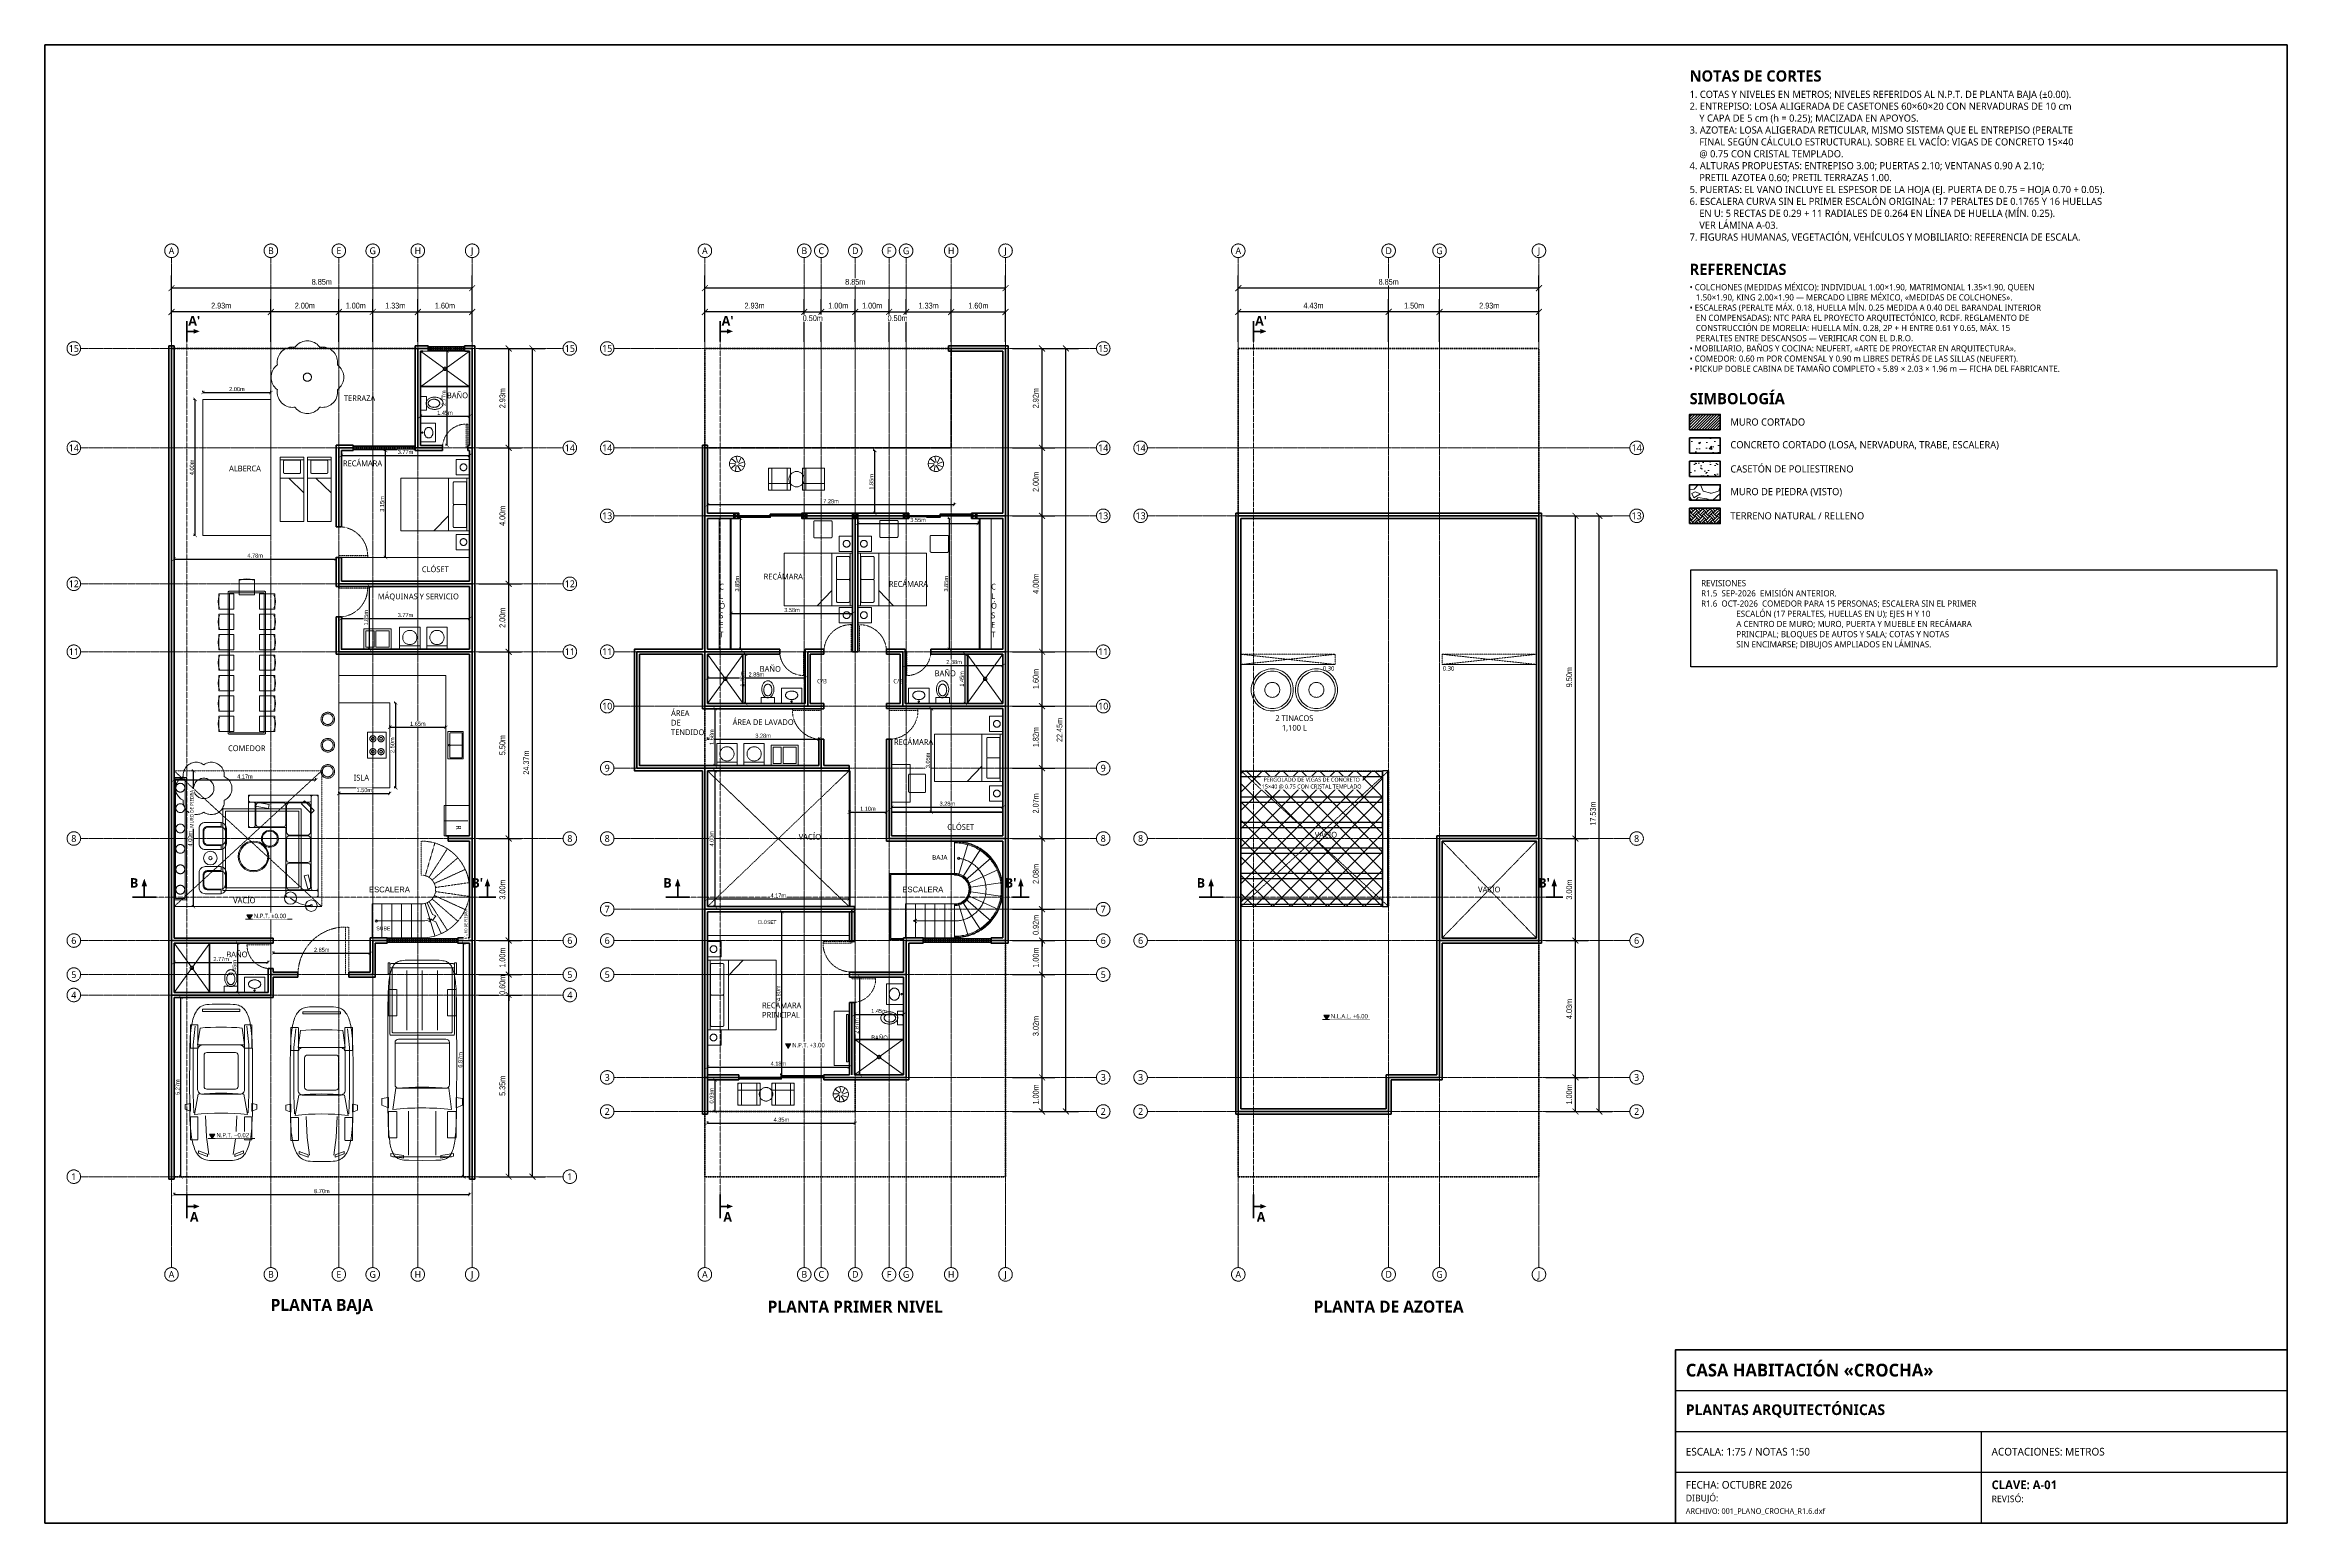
# Paper-space layout '01_PLANTAS' of a CAD drawing. Header units: metres. Extents: x 10 to 890, y 10 to 590.
# The model-space entities are those that its viewports show. They can reach past a viewport. Long polylines and large blocks are cut down to what shows.
import ezdxf
from ezdxf.enums import TextEntityAlignment as Align

# ---------------------------------------------------------------- set-up
doc = ezdxf.new("R2010")
doc.units = ezdxf.units.M
for name, pattern in [('DASHED', [1.524, 1.27, -0.254]), ('EJE', [0.6, 0.4, -0.08, 0, -0.12]), ('PHANTOM', [6.35, 3.175, -0.635, 0.635, -0.635, 0.635, -0.635]), ('VACIO', [0.36, 0.22, -0.14])]:
    doc.linetypes.add(name, pattern=pattern)
for name, color, linetype, lineweight in [('001_Muros', 7, 'Continuous', 40), ('002_EjesVerticales', 8, 'EJE', 9), ('003_EjesHorizontales', 8, 'EJE', 9), ('004_Vacios', 7, 'VACIO', 18), ('005_Escalera', 7, 'Continuous', 18), ('006_Mobiliario', 6, 'Continuous', 18), ('007_Textos', 7, 'Continuous', 18), ('008_Cotas', 8, 'Continuous', 13), ('010_Notas', 7, 'Continuous', 13), ('011_Puertas', 7, 'VACIO', 18), ('012_Ventanas', 5, 'Continuous', 40), ('013_Cortes', 7, 'Continuous', 50), ('014_Achurados', 8, 'Continuous', 5), ('016_Niveles', 7, 'Continuous', 18), ('017_LineaDeCorte', 1, 'Continuous', 30), ('020_Barandales', 8, 'Continuous', 18), ('022_Pergola', 7, 'Continuous', 25)]:
    doc.layers.add(name, color=color, linetype=linetype, lineweight=lineweight)
doc.layers.add('023_Membrete', color=7, linetype='Continuous')
doc.layers.add('024_Ventanas', color=8, linetype='Continuous')
doc.layers.get('024_Ventanas').off()
doc.styles.add('OpenSans', font='OpenSans-Regular.ttf')
doc.styles.add('OpenSans-SemiBold', font='OpenSans-SemiBold.ttf')
doc.styles.add('OpenSansCondensed-Light', font='OpenSansCondensed-Light.ttf')
doc.dimstyles.new('EZDXF', dxfattribs={"dimtxt": 0.25, "dimasz": 0.175, "dimexe": 0.375, "dimexo": 0.125, "dimgap": 0.1, "dimtad": 1, "dimzin": 4, "dimtxsty": 'OpenSansCondensed-Light', "dimblk": 'ARCHTICK', "dimcen": 2.5, "dimazin": 1, "dimtfac": 0.5, "dimtmove": 2, "dimatfit": 3})

# ---------------------------------------------------------------- blocks, each defined once
blk = doc.blocks.new('EJE')
at = {"color": 0}
blk.add_circle((0, 0), 0.2, dxfattribs=at)
at = {"color": 0, "style": 'OpenSans'}
blk.add_attdef('EJE', text='', height=0.2, dxfattribs=at).set_placement((0, 0), align=Align.MIDDLE_CENTER)
blk = doc.blocks.new('_ARCHTICK')
at = {"color": 0, "linetype": 'ByBlock', "const_width": 0.15}
blk.add_lwpolyline([(-0.5, -0.5), (0.5, 0.5)], dxfattribs=at)
blk = doc.blocks.new('*D6')
at = {"layer": '008_Cotas', "color": 0, "lineweight": -2, "transparency": 16777216}
for p, q in [((36.86, 24.446), (36.86, 25.696)), ((37.858, 24.446), (37.858, 25.696)), ((37.858, 25.321), (36.86, 25.321))]:
    blk.add_line(p, q, dxfattribs=at)
at = {"layer": 'Defpoints', "color": 0, "transparency": 16777216}
for p in [(36.86, 24.321), (37.858, 24.321)]:
    blk.add_point(p, dxfattribs=at)
at = {"layer": '008_Cotas', "color": 0, "lineweight": -2, "transparency": 16777216, "xscale": 0.175, "yscale": 0.175, "zscale": 0.175, "rotation": 180}
blk.add_blockref('_ARCHTICK', (36.86, 25.321), dxfattribs=at)
at = {"layer": '008_Cotas', "color": 0, "lineweight": -2, "transparency": 16777216, "xscale": 0.175, "yscale": 0.175, "zscale": 0.175}
blk.add_blockref('_ARCHTICK', (37.858, 25.321), dxfattribs=at)
at = {"layer": '008_Cotas', "color": 0, "transparency": 16777216, "insert": (37.359, 25.506), "char_height": 0.17, "attachment_point": 5, "style": 'OpenSansCondensed-Light', "bg_fill": 3, "box_fill_scale": 1.1, "bg_fill_color": 9, "bg_fill_true_color": 13158600, "bg_fill_transparency": 0}
blk.add_mtext('1.00m', dxfattribs=at)
at = {"layer": 'Defpoints', "color": 0, "transparency": 16777216}
blk.add_point((36.86, 25.321), dxfattribs=at)
blk = doc.blocks.new('*D7')
at = {"layer": '008_Cotas', "color": 0, "lineweight": -2, "transparency": 16777216}
for p, q in [((34.86, 24.446), (34.86, 25.696)), ((36.86, 24.446), (36.86, 25.696)), ((36.86, 25.321), (34.86, 25.321))]:
    blk.add_line(p, q, dxfattribs=at)
at = {"layer": 'Defpoints', "color": 0, "transparency": 16777216}
for p in [(34.86, 25.321), (34.86, 24.321), (36.86, 24.321)]:
    blk.add_point(p, dxfattribs=at)
at = {"layer": '008_Cotas', "color": 0, "lineweight": -2, "transparency": 16777216, "xscale": 0.175, "yscale": 0.175, "zscale": 0.175, "rotation": 180}
blk.add_blockref('_ARCHTICK', (34.86, 25.321), dxfattribs=at)
at = {"layer": '008_Cotas', "color": 0, "lineweight": -2, "transparency": 16777216, "xscale": 0.175, "yscale": 0.175, "zscale": 0.175}
blk.add_blockref('_ARCHTICK', (36.86, 25.321), dxfattribs=at)
at = {"layer": '008_Cotas', "color": 0, "transparency": 16777216, "insert": (35.86, 25.506), "char_height": 0.17, "attachment_point": 5, "style": 'OpenSansCondensed-Light', "bg_fill": 3, "box_fill_scale": 1.1, "bg_fill_color": 9, "bg_fill_true_color": 13158600, "bg_fill_transparency": 0}
blk.add_mtext('2.00m', dxfattribs=at)
blk = doc.blocks.new('*D8')
at = {"layer": '008_Cotas', "color": 0, "lineweight": -2, "transparency": 16777216}
for p, q in [((31.935, 24.446), (31.935, 25.696)), ((34.86, 24.446), (34.86, 25.696)), ((34.86, 25.321), (31.935, 25.321))]:
    blk.add_line(p, q, dxfattribs=at)
at = {"layer": 'Defpoints', "color": 0, "transparency": 16777216}
for p in [(31.935, 25.321), (31.935, 24.321), (34.86, 24.321)]:
    blk.add_point(p, dxfattribs=at)
at = {"layer": '008_Cotas', "color": 0, "lineweight": -2, "transparency": 16777216, "xscale": 0.175, "yscale": 0.175, "zscale": 0.175, "rotation": 180}
blk.add_blockref('_ARCHTICK', (31.935, 25.321), dxfattribs=at)
at = {"layer": '008_Cotas', "color": 0, "lineweight": -2, "transparency": 16777216, "xscale": 0.175, "yscale": 0.175, "zscale": 0.175}
blk.add_blockref('_ARCHTICK', (34.86, 25.321), dxfattribs=at)
at = {"layer": '008_Cotas', "color": 0, "transparency": 16777216, "insert": (33.398, 25.506), "char_height": 0.17, "attachment_point": 5, "style": 'OpenSansCondensed-Light', "bg_fill": 3, "box_fill_scale": 1.1, "bg_fill_color": 9, "bg_fill_true_color": 13158600, "bg_fill_transparency": 0}
blk.add_mtext('2.93m', dxfattribs=at)
blk = doc.blocks.new('*D9')
at = {"layer": '008_Cotas', "color": 0, "lineweight": -2, "transparency": 16777216}
for p, q in [((31.935, 24.446), (31.935, 26.396)), ((40.785, 26.021), (31.935, 26.021)), ((40.785, 24.446), (40.785, 26.396))]:
    blk.add_line(p, q, dxfattribs=at)
at = {"layer": 'Defpoints', "color": 0, "transparency": 16777216}
for p in [(31.935, 26.021), (31.935, 24.321), (40.785, 24.321)]:
    blk.add_point(p, dxfattribs=at)
at = {"layer": '008_Cotas', "color": 0, "lineweight": -2, "transparency": 16777216, "xscale": 0.175, "yscale": 0.175, "zscale": 0.175, "rotation": 180}
blk.add_blockref('_ARCHTICK', (31.935, 26.021), dxfattribs=at)
at = {"layer": '008_Cotas', "color": 0, "lineweight": -2, "transparency": 16777216, "xscale": 0.175, "yscale": 0.175, "zscale": 0.175}
blk.add_blockref('_ARCHTICK', (40.785, 26.021), dxfattribs=at)
at = {"layer": '008_Cotas', "color": 0, "transparency": 16777216, "insert": (36.36, 26.206), "char_height": 0.17, "attachment_point": 5, "style": 'OpenSansCondensed-Light', "bg_fill": 3, "box_fill_scale": 1.1, "bg_fill_color": 9, "bg_fill_true_color": 13158600, "bg_fill_transparency": 0}
blk.add_mtext('8.85m', dxfattribs=at)
blk = doc.blocks.new('*D186')
at = {"color": 0, "transparency": 16777216}
for p, q in [((40.985, 5.221), (42.235, 5.221)), ((41.86, -0.125), (41.86, 5.221)), ((40.985, -0.125), (42.235, -0.125))]:
    blk.add_line(p, q, dxfattribs=at)
at = {"layer": 'Defpoints', "transparency": 16777216}
for p in [(40.86, 5.221), (40.86, -0.125), (41.86, -0.125)]:
    blk.add_point(p, dxfattribs=at)
at = {"layer": '008_Cotas', "color": 0, "transparency": 16777216, "xscale": 0.175, "yscale": 0.175}
for p, rotation in [((41.86, 5.221), 90), ((41.86, -0.125), 270)]:
    blk.add_blockref('_ARCHTICK', p, dxfattribs=dict(at, rotation=rotation))
at = {"layer": '008_Cotas', "color": 0, "transparency": 16777216, "insert": (41.675, 2.548), "char_height": 0.17, "attachment_point": 5, "rotation": 90, "style": 'OpenSansCondensed-Light', "bg_fill": 3, "box_fill_scale": 1.1, "bg_fill_color": 0, "bg_fill_transparency": 0}
blk.add_mtext('5.35m', dxfattribs=at)
blk = doc.blocks.new('*D10')
at = {"layer": '008_Cotas', "color": 0, "lineweight": -2, "transparency": 16777216}
for p, q in [((40.985, 5.821), (42.235, 5.821)), ((41.86, 5.821), (41.86, 5.996)), ((41.86, 5.221), (41.86, 5.821)), ((40.985, 5.221), (42.235, 5.221)), ((41.86, 5.221), (41.86, 5.046))]:
    blk.add_line(p, q, dxfattribs=at)
at = {"layer": 'Defpoints', "color": 0, "transparency": 16777216}
for p in [(40.86, 5.821), (40.86, 5.221)]:
    blk.add_point(p, dxfattribs=at)
at = {"layer": '008_Cotas', "color": 0, "lineweight": -2, "transparency": 16777216, "xscale": 0.175, "yscale": 0.175, "zscale": 0.175}
for p, rotation in [((41.86, 5.821), 270), ((41.86, 5.221), 90)]:
    blk.add_blockref('_ARCHTICK', p, dxfattribs=dict(at, rotation=rotation))
at = {"layer": '008_Cotas', "color": 0, "transparency": 16777216, "insert": (41.675, 5.521), "char_height": 0.17, "attachment_point": 5, "rotation": 90, "style": 'OpenSansCondensed-Light', "bg_fill": 3, "box_fill_scale": 1.1, "bg_fill_color": 9, "bg_fill_true_color": 13158600, "bg_fill_transparency": 0}
blk.add_mtext('0.60m', dxfattribs=at)
at = {"layer": 'Defpoints', "color": 0, "transparency": 16777216}
blk.add_point((41.86, 5.821), dxfattribs=at)
blk = doc.blocks.new('*D11')
at = {"layer": '008_Cotas', "color": 0, "lineweight": -2, "transparency": 16777216}
for p, q in [((40.985, 6.823), (42.235, 6.823)), ((41.86, 5.821), (41.86, 6.823)), ((40.985, 5.821), (42.235, 5.821))]:
    blk.add_line(p, q, dxfattribs=at)
at = {"layer": 'Defpoints', "color": 0, "transparency": 16777216}
for p in [(40.86, 6.823), (40.86, 5.821)]:
    blk.add_point(p, dxfattribs=at)
at = {"layer": '008_Cotas', "color": 0, "lineweight": -2, "transparency": 16777216, "xscale": 0.175, "yscale": 0.175, "zscale": 0.175}
for p, rotation in [((41.86, 6.823), 90), ((41.86, 5.821), 270)]:
    blk.add_blockref('_ARCHTICK', p, dxfattribs=dict(at, rotation=rotation))
at = {"layer": '008_Cotas', "color": 0, "transparency": 16777216, "insert": (41.675, 6.322), "char_height": 0.17, "attachment_point": 5, "rotation": 90, "style": 'OpenSansCondensed-Light', "bg_fill": 3, "box_fill_scale": 1.1, "bg_fill_color": 9, "bg_fill_true_color": 13158600, "bg_fill_transparency": 0}
blk.add_mtext('1.00m', dxfattribs=at)
at = {"layer": 'Defpoints', "color": 0, "transparency": 16777216}
blk.add_point((41.86, 6.823), dxfattribs=at)
blk = doc.blocks.new('*D12')
at = {"layer": '008_Cotas', "color": 0, "lineweight": -2, "transparency": 16777216}
for p, q in [((40.985, 9.825), (42.235, 9.825)), ((41.86, 6.823), (41.86, 9.825)), ((40.985, 6.823), (42.235, 6.823))]:
    blk.add_line(p, q, dxfattribs=at)
at = {"layer": 'Defpoints', "color": 0, "transparency": 16777216}
for p in [(40.86, 9.825), (41.86, 9.825), (40.86, 6.823)]:
    blk.add_point(p, dxfattribs=at)
at = {"layer": '008_Cotas', "color": 0, "lineweight": -2, "transparency": 16777216, "xscale": 0.175, "yscale": 0.175, "zscale": 0.175}
for p, rotation in [((41.86, 9.825), 90), ((41.86, 6.823), 270)]:
    blk.add_blockref('_ARCHTICK', p, dxfattribs=dict(at, rotation=rotation))
at = {"layer": '008_Cotas', "color": 0, "transparency": 16777216, "insert": (41.675, 8.324), "char_height": 0.17, "attachment_point": 5, "rotation": 90, "style": 'OpenSansCondensed-Light', "bg_fill": 3, "box_fill_scale": 1.1, "bg_fill_color": 9, "bg_fill_true_color": 13158600, "bg_fill_transparency": 0}
blk.add_mtext('3.00m', dxfattribs=at)
blk = doc.blocks.new('*D13')
at = {"layer": '008_Cotas', "color": 0, "lineweight": -2, "transparency": 16777216}
for p, q in [((40.985, 15.322), (42.235, 15.322)), ((41.86, 9.825), (41.86, 15.322)), ((40.985, 9.825), (42.235, 9.825))]:
    blk.add_line(p, q, dxfattribs=at)
at = {"layer": 'Defpoints', "color": 0, "transparency": 16777216}
for p in [(40.86, 15.322), (41.86, 15.322), (40.86, 9.825)]:
    blk.add_point(p, dxfattribs=at)
at = {"layer": '008_Cotas', "color": 0, "lineweight": -2, "transparency": 16777216, "xscale": 0.175, "yscale": 0.175, "zscale": 0.175}
for p, rotation in [((41.86, 15.322), 90), ((41.86, 9.825), 270)]:
    blk.add_blockref('_ARCHTICK', p, dxfattribs=dict(at, rotation=rotation))
at = {"layer": '008_Cotas', "color": 0, "transparency": 16777216, "insert": (41.675, 12.573), "char_height": 0.17, "attachment_point": 5, "rotation": 90, "style": 'OpenSansCondensed-Light', "bg_fill": 3, "box_fill_scale": 1.1, "bg_fill_color": 9, "bg_fill_true_color": 13158600, "bg_fill_transparency": 0}
blk.add_mtext('5.50m', dxfattribs=at)
blk = doc.blocks.new('*D14')
at = {"layer": '008_Cotas', "color": 0, "lineweight": -2, "transparency": 16777216}
for p, q in [((40.985, 17.321), (42.235, 17.321)), ((41.86, 15.322), (41.86, 17.321)), ((40.985, 15.322), (42.235, 15.322))]:
    blk.add_line(p, q, dxfattribs=at)
at = {"layer": 'Defpoints', "color": 0, "transparency": 16777216}
for p in [(40.86, 17.321), (41.86, 17.321), (40.86, 15.322)]:
    blk.add_point(p, dxfattribs=at)
at = {"layer": '008_Cotas', "color": 0, "lineweight": -2, "transparency": 16777216, "xscale": 0.175, "yscale": 0.175, "zscale": 0.175}
for p, rotation in [((41.86, 17.321), 90), ((41.86, 15.322), 270)]:
    blk.add_blockref('_ARCHTICK', p, dxfattribs=dict(at, rotation=rotation))
at = {"layer": '008_Cotas', "color": 0, "transparency": 16777216, "insert": (41.675, 16.321), "char_height": 0.17, "attachment_point": 5, "rotation": 90, "style": 'OpenSansCondensed-Light', "bg_fill": 3, "box_fill_scale": 1.1, "bg_fill_color": 9, "bg_fill_true_color": 13158600, "bg_fill_transparency": 0}
blk.add_mtext('2.00m', dxfattribs=at)
blk = doc.blocks.new('*D15')
at = {"layer": '008_Cotas', "color": 0, "lineweight": -2, "transparency": 16777216}
for p, q in [((40.985, 21.321), (42.235, 21.321)), ((41.86, 17.321), (41.86, 21.321)), ((40.985, 17.321), (42.235, 17.321))]:
    blk.add_line(p, q, dxfattribs=at)
at = {"layer": 'Defpoints', "color": 0, "transparency": 16777216}
for p in [(40.86, 21.321), (41.86, 21.321), (40.86, 17.321)]:
    blk.add_point(p, dxfattribs=at)
at = {"layer": '008_Cotas', "color": 0, "lineweight": -2, "transparency": 16777216, "xscale": 0.175, "yscale": 0.175, "zscale": 0.175}
for p, rotation in [((41.86, 21.321), 90), ((41.86, 17.321), 270)]:
    blk.add_blockref('_ARCHTICK', p, dxfattribs=dict(at, rotation=rotation))
at = {"layer": '008_Cotas', "color": 0, "transparency": 16777216, "insert": (41.675, 19.321), "char_height": 0.17, "attachment_point": 5, "rotation": 90, "style": 'OpenSansCondensed-Light', "bg_fill": 3, "box_fill_scale": 1.1, "bg_fill_color": 9, "bg_fill_true_color": 13158600, "bg_fill_transparency": 0}
blk.add_mtext('4.00m', dxfattribs=at)
blk = doc.blocks.new('*D16')
at = {"layer": '008_Cotas', "color": 0, "lineweight": -2, "transparency": 16777216}
for p, q in [((40.985, 24.246), (42.235, 24.246)), ((41.86, 21.321), (41.86, 24.246)), ((40.985, 21.321), (42.235, 21.321))]:
    blk.add_line(p, q, dxfattribs=at)
at = {"layer": 'Defpoints', "color": 0, "transparency": 16777216}
for p in [(40.86, 24.246), (41.86, 24.246), (40.86, 21.321)]:
    blk.add_point(p, dxfattribs=at)
at = {"layer": '008_Cotas', "color": 0, "lineweight": -2, "transparency": 16777216, "xscale": 0.175, "yscale": 0.175, "zscale": 0.175}
for p, rotation in [((41.86, 24.246), 90), ((41.86, 21.321), 270)]:
    blk.add_blockref('_ARCHTICK', p, dxfattribs=dict(at, rotation=rotation))
at = {"layer": '008_Cotas', "color": 0, "transparency": 16777216, "insert": (41.675, 22.783), "char_height": 0.17, "attachment_point": 5, "rotation": 90, "style": 'OpenSansCondensed-Light', "bg_fill": 3, "box_fill_scale": 1.1, "bg_fill_color": 9, "bg_fill_true_color": 13158600, "bg_fill_transparency": 0}
blk.add_mtext('2.93m', dxfattribs=at)
blk = doc.blocks.new('*D155')
at = {"color": 0, "transparency": 16777216}
for p, q in [((40.985, 24.246), (42.935, 24.246)), ((42.56, -0.125), (42.56, 24.246)), ((40.985, -0.125), (42.935, -0.125))]:
    blk.add_line(p, q, dxfattribs=at)
at = {"layer": 'Defpoints', "transparency": 16777216}
for p in [(40.86, 24.246), (40.86, -0.125), (42.56, -0.125)]:
    blk.add_point(p, dxfattribs=at)
at = {"layer": '008_Cotas', "color": 0, "transparency": 16777216, "xscale": 0.175, "yscale": 0.175}
for p, rotation in [((42.56, 24.246), 90), ((42.56, -0.125), 270)]:
    blk.add_blockref('_ARCHTICK', p, dxfattribs=dict(at, rotation=rotation))
at = {"layer": '008_Cotas', "color": 0, "transparency": 16777216, "insert": (42.375, 12.06), "char_height": 0.17, "attachment_point": 5, "rotation": 90, "style": 'OpenSansCondensed-Light', "bg_fill": 3, "box_fill_scale": 1.1, "bg_fill_color": 0, "bg_fill_transparency": 0}
blk.add_mtext('24.37m', dxfattribs=at)
blk = doc.blocks.new('*D19')
at = {"layer": '008_Cotas', "color": 0, "lineweight": -2, "transparency": 16777216}
for p, q in [((66.361, 24.446), (66.361, 25.696)), ((67.357, 24.446), (67.357, 25.696)), ((67.357, 25.321), (66.361, 25.321))]:
    blk.add_line(p, q, dxfattribs=at)
at = {"layer": 'Defpoints', "color": 0, "transparency": 16777216}
for p in [(66.361, 24.321), (67.357, 24.321)]:
    blk.add_point(p, dxfattribs=at)
at = {"layer": '008_Cotas', "color": 0, "lineweight": -2, "transparency": 16777216, "xscale": 0.175, "yscale": 0.175, "zscale": 0.175, "rotation": 180}
blk.add_blockref('_ARCHTICK', (66.361, 25.321), dxfattribs=at)
at = {"layer": '008_Cotas', "color": 0, "lineweight": -2, "transparency": 16777216, "xscale": 0.175, "yscale": 0.175, "zscale": 0.175}
blk.add_blockref('_ARCHTICK', (67.357, 25.321), dxfattribs=at)
at = {"layer": '008_Cotas', "color": 0, "transparency": 16777216, "insert": (66.859, 25.506), "char_height": 0.17, "attachment_point": 5, "style": 'OpenSansCondensed-Light', "bg_fill": 3, "box_fill_scale": 1.1, "bg_fill_color": 9, "bg_fill_true_color": 13158600, "bg_fill_transparency": 0}
blk.add_mtext('1.00m', dxfattribs=at)
at = {"layer": 'Defpoints', "color": 0, "transparency": 16777216}
blk.add_point((66.361, 25.321), dxfattribs=at)
blk = doc.blocks.new('*D20')
at = {"layer": '008_Cotas', "color": 0, "lineweight": -2, "transparency": 16777216}
for p, q in [((65.362, 24.446), (65.362, 25.696)), ((66.361, 24.446), (66.361, 25.696)), ((66.361, 25.321), (65.362, 25.321))]:
    blk.add_line(p, q, dxfattribs=at)
at = {"layer": 'Defpoints', "color": 0, "transparency": 16777216}
for p in [(65.362, 24.321), (66.361, 24.321)]:
    blk.add_point(p, dxfattribs=at)
at = {"layer": '008_Cotas', "color": 0, "lineweight": -2, "transparency": 16777216, "xscale": 0.175, "yscale": 0.175, "zscale": 0.175, "rotation": 180}
blk.add_blockref('_ARCHTICK', (65.362, 25.321), dxfattribs=at)
at = {"layer": '008_Cotas', "color": 0, "lineweight": -2, "transparency": 16777216, "xscale": 0.175, "yscale": 0.175, "zscale": 0.175}
blk.add_blockref('_ARCHTICK', (66.361, 25.321), dxfattribs=at)
at = {"layer": '008_Cotas', "color": 0, "transparency": 16777216, "insert": (65.862, 25.506), "char_height": 0.17, "attachment_point": 5, "style": 'OpenSansCondensed-Light', "bg_fill": 3, "box_fill_scale": 1.1, "bg_fill_color": 9, "bg_fill_true_color": 13158600, "bg_fill_transparency": 0}
blk.add_mtext('1.00m', dxfattribs=at)
at = {"layer": 'Defpoints', "color": 0, "transparency": 16777216}
blk.add_point((65.362, 25.321), dxfattribs=at)
blk = doc.blocks.new('*D22')
at = {"layer": '008_Cotas', "color": 0, "lineweight": -2, "transparency": 16777216}
for p, q in [((61.935, 24.446), (61.935, 25.696)), ((64.86, 24.446), (64.86, 25.696)), ((64.86, 25.321), (61.935, 25.321))]:
    blk.add_line(p, q, dxfattribs=at)
at = {"layer": 'Defpoints', "color": 0, "transparency": 16777216}
for p in [(61.935, 25.321), (61.935, 24.321), (64.86, 24.321)]:
    blk.add_point(p, dxfattribs=at)
at = {"layer": '008_Cotas', "color": 0, "lineweight": -2, "transparency": 16777216, "xscale": 0.175, "yscale": 0.175, "zscale": 0.175, "rotation": 180}
blk.add_blockref('_ARCHTICK', (61.935, 25.321), dxfattribs=at)
at = {"layer": '008_Cotas', "color": 0, "lineweight": -2, "transparency": 16777216, "xscale": 0.175, "yscale": 0.175, "zscale": 0.175}
blk.add_blockref('_ARCHTICK', (64.86, 25.321), dxfattribs=at)
at = {"layer": '008_Cotas', "color": 0, "transparency": 16777216, "insert": (63.398, 25.506), "char_height": 0.17, "attachment_point": 5, "style": 'OpenSansCondensed-Light', "bg_fill": 3, "box_fill_scale": 1.1, "bg_fill_color": 9, "bg_fill_true_color": 13158600, "bg_fill_transparency": 0}
blk.add_mtext('2.93m', dxfattribs=at)
blk = doc.blocks.new('*D23')
at = {"layer": '008_Cotas', "color": 0, "lineweight": -2, "transparency": 16777216}
for p, q in [((61.935, 24.446), (61.935, 26.396)), ((70.785, 26.021), (61.935, 26.021)), ((70.785, 24.446), (70.785, 26.396))]:
    blk.add_line(p, q, dxfattribs=at)
at = {"layer": 'Defpoints', "color": 0, "transparency": 16777216}
for p in [(61.935, 26.021), (61.935, 24.321), (70.785, 24.321)]:
    blk.add_point(p, dxfattribs=at)
at = {"layer": '008_Cotas', "color": 0, "lineweight": -2, "transparency": 16777216, "xscale": 0.175, "yscale": 0.175, "zscale": 0.175, "rotation": 180}
blk.add_blockref('_ARCHTICK', (61.935, 26.021), dxfattribs=at)
at = {"layer": '008_Cotas', "color": 0, "lineweight": -2, "transparency": 16777216, "xscale": 0.175, "yscale": 0.175, "zscale": 0.175}
blk.add_blockref('_ARCHTICK', (70.785, 26.021), dxfattribs=at)
at = {"layer": '008_Cotas', "color": 0, "transparency": 16777216, "insert": (66.36, 26.206), "char_height": 0.17, "attachment_point": 5, "style": 'OpenSansCondensed-Light', "bg_fill": 3, "box_fill_scale": 1.1, "bg_fill_color": 9, "bg_fill_true_color": 13158600, "bg_fill_transparency": 0}
blk.add_mtext('8.85m', dxfattribs=at)
blk = doc.blocks.new('*D41')
at = {"color": 0, "transparency": 16777216}
for p, q in [((70.985, 2.796), (72.235, 2.796)), ((71.86, 1.794), (71.86, 2.796)), ((70.985, 1.794), (72.235, 1.794))]:
    blk.add_line(p, q, dxfattribs=at)
at = {"layer": 'Defpoints', "transparency": 16777216}
for p in [(70.86, 2.796), (70.86, 1.794)]:
    blk.add_point(p, dxfattribs=at)
at = {"layer": '008_Cotas', "color": 0, "transparency": 16777216, "xscale": 0.175, "yscale": 0.175}
for p, rotation in [((71.86, 2.796), 90), ((71.86, 1.794), 270)]:
    blk.add_blockref('_ARCHTICK', p, dxfattribs=dict(at, rotation=rotation))
at = {"layer": '008_Cotas', "color": 0, "transparency": 16777216, "insert": (71.675, 2.295), "char_height": 0.17, "attachment_point": 5, "rotation": 90, "style": 'OpenSansCondensed-Light', "bg_fill": 3, "box_fill_scale": 1.1, "bg_fill_color": 0, "bg_fill_transparency": 0}
blk.add_mtext('1.00m', dxfattribs=at)
at = {"layer": 'Defpoints', "transparency": 16777216}
blk.add_point((71.86, 1.794), dxfattribs=at)
blk = doc.blocks.new('*D42')
at = {"color": 0, "transparency": 16777216}
for p, q in [((70.985, 5.821), (72.235, 5.821)), ((71.86, 2.796), (71.86, 5.821)), ((70.985, 2.796), (72.235, 2.796))]:
    blk.add_line(p, q, dxfattribs=at)
at = {"layer": 'Defpoints', "transparency": 16777216}
for p in [(70.86, 5.821), (70.86, 2.796), (71.86, 2.796)]:
    blk.add_point(p, dxfattribs=at)
at = {"layer": '008_Cotas', "color": 0, "transparency": 16777216, "xscale": 0.175, "yscale": 0.175}
for p, rotation in [((71.86, 5.821), 90), ((71.86, 2.796), 270)]:
    blk.add_blockref('_ARCHTICK', p, dxfattribs=dict(at, rotation=rotation))
at = {"layer": '008_Cotas', "color": 0, "transparency": 16777216, "insert": (71.675, 4.308), "char_height": 0.17, "attachment_point": 5, "rotation": 90, "style": 'OpenSansCondensed-Light', "bg_fill": 3, "box_fill_scale": 1.1, "bg_fill_color": 0, "bg_fill_transparency": 0}
blk.add_mtext('3.02m', dxfattribs=at)
blk = doc.blocks.new('*D43')
at = {"color": 0, "transparency": 16777216}
for p, q in [((70.985, 6.823), (72.235, 6.823)), ((71.86, 5.821), (71.86, 6.823)), ((70.985, 5.821), (72.235, 5.821))]:
    blk.add_line(p, q, dxfattribs=at)
at = {"layer": 'Defpoints', "transparency": 16777216}
for p in [(70.86, 6.823), (70.86, 5.821)]:
    blk.add_point(p, dxfattribs=at)
at = {"layer": '008_Cotas', "color": 0, "transparency": 16777216, "xscale": 0.175, "yscale": 0.175}
for p, rotation in [((71.86, 6.823), 90), ((71.86, 5.821), 270)]:
    blk.add_blockref('_ARCHTICK', p, dxfattribs=dict(at, rotation=rotation))
at = {"layer": '008_Cotas', "color": 0, "transparency": 16777216, "insert": (71.675, 6.322), "char_height": 0.17, "attachment_point": 5, "rotation": 90, "style": 'OpenSansCondensed-Light', "bg_fill": 3, "box_fill_scale": 1.1, "bg_fill_color": 0, "bg_fill_transparency": 0}
blk.add_mtext('1.00m', dxfattribs=at)
at = {"layer": 'Defpoints', "transparency": 16777216}
blk.add_point((71.86, 5.821), dxfattribs=at)
blk = doc.blocks.new('*D27')
at = {"layer": '008_Cotas', "color": 0, "lineweight": -2, "transparency": 16777216}
for p, q in [((71.86, 7.746), (71.86, 7.921)), ((70.985, 7.746), (72.235, 7.746)), ((71.86, 6.823), (71.86, 7.746)), ((70.985, 6.823), (72.235, 6.823)), ((71.86, 6.823), (71.86, 6.648))]:
    blk.add_line(p, q, dxfattribs=at)
at = {"layer": 'Defpoints', "color": 0, "transparency": 16777216}
for p in [(70.86, 7.746), (70.86, 6.823)]:
    blk.add_point(p, dxfattribs=at)
at = {"layer": '008_Cotas', "color": 0, "lineweight": -2, "transparency": 16777216, "xscale": 0.175, "yscale": 0.175, "zscale": 0.175}
for p, rotation in [((71.86, 7.746), 270), ((71.86, 6.823), 90)]:
    blk.add_blockref('_ARCHTICK', p, dxfattribs=dict(at, rotation=rotation))
at = {"layer": '008_Cotas', "color": 0, "transparency": 16777216, "insert": (71.675, 7.284), "char_height": 0.17, "attachment_point": 5, "rotation": 90, "style": 'OpenSansCondensed-Light', "bg_fill": 3, "box_fill_scale": 1.1, "bg_fill_color": 9, "bg_fill_true_color": 13158600, "bg_fill_transparency": 0}
blk.add_mtext('0.92m', dxfattribs=at)
at = {"layer": 'Defpoints', "color": 0, "transparency": 16777216}
blk.add_point((71.86, 7.746), dxfattribs=at)
blk = doc.blocks.new('*D28')
at = {"layer": '008_Cotas', "color": 0, "lineweight": -2, "transparency": 16777216}
for p, q in [((70.985, 9.825), (72.235, 9.825)), ((71.86, 7.746), (71.86, 9.825)), ((70.985, 7.746), (72.235, 7.746))]:
    blk.add_line(p, q, dxfattribs=at)
at = {"layer": 'Defpoints', "color": 0, "transparency": 16777216}
for p in [(70.86, 9.825), (71.86, 9.825), (70.86, 7.746)]:
    blk.add_point(p, dxfattribs=at)
at = {"layer": '008_Cotas', "color": 0, "lineweight": -2, "transparency": 16777216, "xscale": 0.175, "yscale": 0.175, "zscale": 0.175}
for p, rotation in [((71.86, 9.825), 90), ((71.86, 7.746), 270)]:
    blk.add_blockref('_ARCHTICK', p, dxfattribs=dict(at, rotation=rotation))
at = {"layer": '008_Cotas', "color": 0, "transparency": 16777216, "insert": (71.675, 8.785), "char_height": 0.17, "attachment_point": 5, "rotation": 90, "style": 'OpenSansCondensed-Light', "bg_fill": 3, "box_fill_scale": 1.1, "bg_fill_color": 9, "bg_fill_true_color": 13158600, "bg_fill_transparency": 0}
blk.add_mtext('2.08m', dxfattribs=at)
blk = doc.blocks.new('*D29')
at = {"layer": '008_Cotas', "color": 0, "lineweight": -2, "transparency": 16777216}
for p, q in [((70.985, 11.896), (72.235, 11.896)), ((71.86, 9.825), (71.86, 11.896)), ((70.985, 9.825), (72.235, 9.825))]:
    blk.add_line(p, q, dxfattribs=at)
at = {"layer": 'Defpoints', "color": 0, "transparency": 16777216}
for p in [(70.86, 11.896), (71.86, 11.896), (70.86, 9.825)]:
    blk.add_point(p, dxfattribs=at)
at = {"layer": '008_Cotas', "color": 0, "lineweight": -2, "transparency": 16777216, "xscale": 0.175, "yscale": 0.175, "zscale": 0.175}
for p, rotation in [((71.86, 11.896), 90), ((71.86, 9.825), 270)]:
    blk.add_blockref('_ARCHTICK', p, dxfattribs=dict(at, rotation=rotation))
at = {"layer": '008_Cotas', "color": 0, "transparency": 16777216, "insert": (71.675, 10.86), "char_height": 0.17, "attachment_point": 5, "rotation": 90, "style": 'OpenSansCondensed-Light', "bg_fill": 3, "box_fill_scale": 1.1, "bg_fill_color": 9, "bg_fill_true_color": 13158600, "bg_fill_transparency": 0}
blk.add_mtext('2.07m', dxfattribs=at)
blk = doc.blocks.new('*D158')
at = {"color": 0, "transparency": 16777216}
for p, q in [((70.985, 13.721), (72.235, 13.721)), ((71.86, 11.896), (71.86, 13.721)), ((70.985, 11.896), (72.235, 11.896))]:
    blk.add_line(p, q, dxfattribs=at)
at = {"layer": 'Defpoints', "transparency": 16777216}
for p in [(70.86, 13.721), (70.86, 11.896), (71.86, 11.896)]:
    blk.add_point(p, dxfattribs=at)
at = {"layer": '008_Cotas', "color": 0, "transparency": 16777216, "xscale": 0.175, "yscale": 0.175}
for p, rotation in [((71.86, 13.721), 90), ((71.86, 11.896), 270)]:
    blk.add_blockref('_ARCHTICK', p, dxfattribs=dict(at, rotation=rotation))
at = {"layer": '008_Cotas', "color": 0, "transparency": 16777216, "insert": (71.675, 12.809), "char_height": 0.17, "attachment_point": 5, "rotation": 90, "style": 'OpenSansCondensed-Light', "bg_fill": 3, "box_fill_scale": 1.1, "bg_fill_color": 0, "bg_fill_transparency": 0}
blk.add_mtext('1.82m', dxfattribs=at)
blk = doc.blocks.new('*D169')
at = {"color": 0, "transparency": 16777216}
for p, q in [((70.985, 15.322), (72.235, 15.322)), ((71.86, 13.721), (71.86, 15.322)), ((70.985, 13.721), (72.235, 13.721))]:
    blk.add_line(p, q, dxfattribs=at)
at = {"layer": 'Defpoints', "transparency": 16777216}
for p in [(70.86, 15.322), (70.86, 13.721), (71.86, 13.721)]:
    blk.add_point(p, dxfattribs=at)
at = {"layer": '008_Cotas', "color": 0, "transparency": 16777216, "xscale": 0.175, "yscale": 0.175}
for p, rotation in [((71.86, 15.322), 90), ((71.86, 13.721), 270)]:
    blk.add_blockref('_ARCHTICK', p, dxfattribs=dict(at, rotation=rotation))
at = {"layer": '008_Cotas', "color": 0, "transparency": 16777216, "insert": (71.675, 14.521), "char_height": 0.17, "attachment_point": 5, "rotation": 90, "style": 'OpenSansCondensed-Light', "bg_fill": 3, "box_fill_scale": 1.1, "bg_fill_color": 0, "bg_fill_transparency": 0}
blk.add_mtext('1.60m', dxfattribs=at)
blk = doc.blocks.new('*D30')
at = {"layer": '008_Cotas', "color": 0, "lineweight": -2, "transparency": 16777216}
for p, q in [((70.985, 19.322), (72.235, 19.322)), ((71.86, 15.322), (71.86, 19.322)), ((70.985, 15.322), (72.235, 15.322))]:
    blk.add_line(p, q, dxfattribs=at)
at = {"layer": 'Defpoints', "color": 0, "transparency": 16777216}
for p in [(70.86, 19.322), (71.86, 19.322), (70.86, 15.322)]:
    blk.add_point(p, dxfattribs=at)
at = {"layer": '008_Cotas', "color": 0, "lineweight": -2, "transparency": 16777216, "xscale": 0.175, "yscale": 0.175, "zscale": 0.175}
for p, rotation in [((71.86, 19.322), 90), ((71.86, 15.322), 270)]:
    blk.add_blockref('_ARCHTICK', p, dxfattribs=dict(at, rotation=rotation))
at = {"layer": '008_Cotas', "color": 0, "transparency": 16777216, "insert": (71.675, 17.322), "char_height": 0.17, "attachment_point": 5, "rotation": 90, "style": 'OpenSansCondensed-Light', "bg_fill": 3, "box_fill_scale": 1.1, "bg_fill_color": 9, "bg_fill_true_color": 13158600, "bg_fill_transparency": 0}
blk.add_mtext('4.00m', dxfattribs=at)
blk = doc.blocks.new('*D31')
at = {"layer": '008_Cotas', "color": 0, "lineweight": -2, "transparency": 16777216}
for p, q in [((70.985, 21.321), (72.235, 21.321)), ((71.86, 19.322), (71.86, 21.321)), ((70.985, 19.322), (72.235, 19.322))]:
    blk.add_line(p, q, dxfattribs=at)
at = {"layer": 'Defpoints', "color": 0, "transparency": 16777216}
for p in [(70.86, 21.321), (71.86, 21.321), (70.86, 19.322)]:
    blk.add_point(p, dxfattribs=at)
at = {"layer": '008_Cotas', "color": 0, "lineweight": -2, "transparency": 16777216, "xscale": 0.175, "yscale": 0.175, "zscale": 0.175}
for p, rotation in [((71.86, 21.321), 90), ((71.86, 19.322), 270)]:
    blk.add_blockref('_ARCHTICK', p, dxfattribs=dict(at, rotation=rotation))
at = {"layer": '008_Cotas', "color": 0, "transparency": 16777216, "insert": (71.675, 20.321), "char_height": 0.17, "attachment_point": 5, "rotation": 90, "style": 'OpenSansCondensed-Light', "bg_fill": 3, "box_fill_scale": 1.1, "bg_fill_color": 9, "bg_fill_true_color": 13158600, "bg_fill_transparency": 0}
blk.add_mtext('2.00m', dxfattribs=at)
blk = doc.blocks.new('*D52')
at = {"color": 0, "transparency": 16777216}
for p, q in [((70.985, 24.246), (72.935, 24.246)), ((72.56, 1.794), (72.56, 24.246)), ((70.985, 1.794), (72.935, 1.794))]:
    blk.add_line(p, q, dxfattribs=at)
at = {"layer": 'Defpoints', "transparency": 16777216}
for p in [(70.86, 24.246), (70.86, 1.794), (72.56, 1.794)]:
    blk.add_point(p, dxfattribs=at)
at = {"layer": '008_Cotas', "color": 0, "transparency": 16777216, "xscale": 0.175, "yscale": 0.175}
for p, rotation in [((72.56, 24.246), 90), ((72.56, 1.794), 270)]:
    blk.add_blockref('_ARCHTICK', p, dxfattribs=dict(at, rotation=rotation))
at = {"layer": '008_Cotas', "color": 0, "transparency": 16777216, "insert": (72.375, 13.02), "char_height": 0.17, "attachment_point": 5, "rotation": 90, "style": 'OpenSansCondensed-Light', "bg_fill": 3, "box_fill_scale": 1.1, "bg_fill_color": 0, "bg_fill_transparency": 0}
blk.add_mtext('22.45m', dxfattribs=at)
blk = doc.blocks.new('*D33')
at = {"layer": '008_Cotas', "color": 0, "lineweight": -2, "transparency": 16777216}
for p, q in [((97.858, 24.446), (97.858, 25.696)), ((100.785, 24.446), (100.785, 25.696)), ((100.785, 25.321), (97.858, 25.321))]:
    blk.add_line(p, q, dxfattribs=at)
at = {"layer": 'Defpoints', "color": 0, "transparency": 16777216}
for p in [(97.858, 25.321), (97.858, 24.321), (100.785, 24.321)]:
    blk.add_point(p, dxfattribs=at)
at = {"layer": '008_Cotas', "color": 0, "lineweight": -2, "transparency": 16777216, "xscale": 0.175, "yscale": 0.175, "zscale": 0.175, "rotation": 180}
blk.add_blockref('_ARCHTICK', (97.858, 25.321), dxfattribs=at)
at = {"layer": '008_Cotas', "color": 0, "lineweight": -2, "transparency": 16777216, "xscale": 0.175, "yscale": 0.175, "zscale": 0.175}
blk.add_blockref('_ARCHTICK', (100.785, 25.321), dxfattribs=at)
at = {"layer": '008_Cotas', "color": 0, "transparency": 16777216, "insert": (99.322, 25.506), "char_height": 0.17, "attachment_point": 5, "style": 'OpenSansCondensed-Light', "bg_fill": 3, "box_fill_scale": 1.1, "bg_fill_color": 9, "bg_fill_true_color": 13158600, "bg_fill_transparency": 0}
blk.add_mtext('2.93m', dxfattribs=at)
blk = doc.blocks.new('*D34')
at = {"layer": '008_Cotas', "color": 0, "lineweight": -2, "transparency": 16777216}
for p, q in [((96.361, 24.446), (96.361, 25.696)), ((97.858, 24.446), (97.858, 25.696)), ((97.858, 25.321), (96.361, 25.321))]:
    blk.add_line(p, q, dxfattribs=at)
at = {"layer": 'Defpoints', "color": 0, "transparency": 16777216}
for p in [(96.361, 25.321), (96.361, 24.321), (97.858, 24.321)]:
    blk.add_point(p, dxfattribs=at)
at = {"layer": '008_Cotas', "color": 0, "lineweight": -2, "transparency": 16777216, "xscale": 0.175, "yscale": 0.175, "zscale": 0.175, "rotation": 180}
blk.add_blockref('_ARCHTICK', (96.361, 25.321), dxfattribs=at)
at = {"layer": '008_Cotas', "color": 0, "lineweight": -2, "transparency": 16777216, "xscale": 0.175, "yscale": 0.175, "zscale": 0.175}
blk.add_blockref('_ARCHTICK', (97.858, 25.321), dxfattribs=at)
at = {"layer": '008_Cotas', "color": 0, "transparency": 16777216, "insert": (97.11, 25.506), "char_height": 0.17, "attachment_point": 5, "style": 'OpenSansCondensed-Light', "bg_fill": 3, "box_fill_scale": 1.1, "bg_fill_color": 9, "bg_fill_true_color": 13158600, "bg_fill_transparency": 0}
blk.add_mtext('1.50m', dxfattribs=at)
blk = doc.blocks.new('*D35')
at = {"layer": '008_Cotas', "color": 0, "lineweight": -2, "transparency": 16777216}
for p, q in [((91.935, 24.446), (91.935, 25.696)), ((96.361, 24.446), (96.361, 25.696)), ((96.361, 25.321), (91.935, 25.321))]:
    blk.add_line(p, q, dxfattribs=at)
at = {"layer": 'Defpoints', "color": 0, "transparency": 16777216}
for p in [(91.935, 25.321), (91.935, 24.321), (96.361, 24.321)]:
    blk.add_point(p, dxfattribs=at)
at = {"layer": '008_Cotas', "color": 0, "lineweight": -2, "transparency": 16777216, "xscale": 0.175, "yscale": 0.175, "zscale": 0.175, "rotation": 180}
blk.add_blockref('_ARCHTICK', (91.935, 25.321), dxfattribs=at)
at = {"layer": '008_Cotas', "color": 0, "lineweight": -2, "transparency": 16777216, "xscale": 0.175, "yscale": 0.175, "zscale": 0.175}
blk.add_blockref('_ARCHTICK', (96.361, 25.321), dxfattribs=at)
at = {"layer": '008_Cotas', "color": 0, "transparency": 16777216, "insert": (94.148, 25.506), "char_height": 0.17, "attachment_point": 5, "style": 'OpenSansCondensed-Light', "bg_fill": 3, "box_fill_scale": 1.1, "bg_fill_color": 9, "bg_fill_true_color": 13158600, "bg_fill_transparency": 0}
blk.add_mtext('4.43m', dxfattribs=at)
blk = doc.blocks.new('*D36')
at = {"layer": '008_Cotas', "color": 0, "lineweight": -2, "transparency": 16777216}
for p, q in [((91.935, 24.446), (91.935, 26.396)), ((100.785, 26.021), (91.935, 26.021)), ((100.785, 24.446), (100.785, 26.396))]:
    blk.add_line(p, q, dxfattribs=at)
at = {"layer": 'Defpoints', "color": 0, "transparency": 16777216}
for p in [(91.935, 26.021), (91.935, 24.321), (100.785, 24.321)]:
    blk.add_point(p, dxfattribs=at)
at = {"layer": '008_Cotas', "color": 0, "lineweight": -2, "transparency": 16777216, "xscale": 0.175, "yscale": 0.175, "zscale": 0.175, "rotation": 180}
blk.add_blockref('_ARCHTICK', (91.935, 26.021), dxfattribs=at)
at = {"layer": '008_Cotas', "color": 0, "lineweight": -2, "transparency": 16777216, "xscale": 0.175, "yscale": 0.175, "zscale": 0.175}
blk.add_blockref('_ARCHTICK', (100.785, 26.021), dxfattribs=at)
at = {"layer": '008_Cotas', "color": 0, "transparency": 16777216, "insert": (96.36, 26.206), "char_height": 0.17, "attachment_point": 5, "style": 'OpenSansCondensed-Light', "bg_fill": 3, "box_fill_scale": 1.1, "bg_fill_color": 9, "bg_fill_true_color": 13158600, "bg_fill_transparency": 0}
blk.add_mtext('8.85m', dxfattribs=at)
blk = doc.blocks.new('*D45')
at = {"color": 0, "transparency": 16777216}
for p, q in [((100.985, 2.796), (102.235, 2.796)), ((101.86, 1.794), (101.86, 2.796)), ((100.985, 1.794), (102.235, 1.794))]:
    blk.add_line(p, q, dxfattribs=at)
at = {"layer": 'Defpoints', "transparency": 16777216}
for p in [(100.86, 2.796), (100.86, 1.794)]:
    blk.add_point(p, dxfattribs=at)
at = {"layer": '008_Cotas', "color": 0, "transparency": 16777216, "xscale": 0.175, "yscale": 0.175}
for p, rotation in [((101.86, 2.796), 90), ((101.86, 1.794), 270)]:
    blk.add_blockref('_ARCHTICK', p, dxfattribs=dict(at, rotation=rotation))
at = {"layer": '008_Cotas', "color": 0, "transparency": 16777216, "insert": (101.675, 2.295), "char_height": 0.17, "attachment_point": 5, "rotation": 90, "style": 'OpenSansCondensed-Light', "bg_fill": 3, "box_fill_scale": 1.1, "bg_fill_color": 0, "bg_fill_transparency": 0}
blk.add_mtext('1.00m', dxfattribs=at)
at = {"layer": 'Defpoints', "transparency": 16777216}
blk.add_point((101.86, 1.794), dxfattribs=at)
blk = doc.blocks.new('*D46')
at = {"color": 0, "transparency": 16777216}
for p, q in [((100.985, 6.823), (102.235, 6.823)), ((101.86, 2.796), (101.86, 6.823)), ((100.985, 2.796), (102.235, 2.796))]:
    blk.add_line(p, q, dxfattribs=at)
at = {"layer": 'Defpoints', "transparency": 16777216}
for p in [(100.86, 6.823), (100.86, 2.796), (101.86, 2.796)]:
    blk.add_point(p, dxfattribs=at)
at = {"layer": '008_Cotas', "color": 0, "transparency": 16777216, "xscale": 0.175, "yscale": 0.175}
for p, rotation in [((101.86, 6.823), 90), ((101.86, 2.796), 270)]:
    blk.add_blockref('_ARCHTICK', p, dxfattribs=dict(at, rotation=rotation))
at = {"layer": '008_Cotas', "color": 0, "transparency": 16777216, "insert": (101.675, 4.809), "char_height": 0.17, "attachment_point": 5, "rotation": 90, "style": 'OpenSansCondensed-Light', "bg_fill": 3, "box_fill_scale": 1.1, "bg_fill_color": 0, "bg_fill_transparency": 0}
blk.add_mtext('4.03m', dxfattribs=at)
blk = doc.blocks.new('*D39')
at = {"layer": '008_Cotas', "color": 0, "lineweight": -2, "transparency": 16777216}
for p, q in [((100.985, 9.825), (102.235, 9.825)), ((101.86, 6.823), (101.86, 9.825)), ((100.985, 6.823), (102.235, 6.823))]:
    blk.add_line(p, q, dxfattribs=at)
at = {"layer": 'Defpoints', "color": 0, "transparency": 16777216}
for p in [(100.86, 9.825), (101.86, 9.825), (100.86, 6.823)]:
    blk.add_point(p, dxfattribs=at)
at = {"layer": '008_Cotas', "color": 0, "lineweight": -2, "transparency": 16777216, "xscale": 0.175, "yscale": 0.175, "zscale": 0.175}
for p, rotation in [((101.86, 9.825), 90), ((101.86, 6.823), 270)]:
    blk.add_blockref('_ARCHTICK', p, dxfattribs=dict(at, rotation=rotation))
at = {"layer": '008_Cotas', "color": 0, "transparency": 16777216, "insert": (101.675, 8.324), "char_height": 0.17, "attachment_point": 5, "rotation": 90, "style": 'OpenSansCondensed-Light', "bg_fill": 3, "box_fill_scale": 1.1, "bg_fill_color": 9, "bg_fill_true_color": 13158600, "bg_fill_transparency": 0}
blk.add_mtext('3.00m', dxfattribs=at)
blk = doc.blocks.new('*D192')
at = {"color": 0, "transparency": 16777216}
for p, q in [((100.985, 19.322), (102.235, 19.322)), ((101.86, 9.825), (101.86, 19.322)), ((100.985, 9.825), (102.235, 9.825))]:
    blk.add_line(p, q, dxfattribs=at)
at = {"layer": 'Defpoints', "transparency": 16777216}
for p in [(100.86, 19.322), (100.86, 9.825), (101.86, 9.825)]:
    blk.add_point(p, dxfattribs=at)
at = {"layer": '008_Cotas', "color": 0, "transparency": 16777216, "xscale": 0.175, "yscale": 0.175}
for p, rotation in [((101.86, 19.322), 90), ((101.86, 9.825), 270)]:
    blk.add_blockref('_ARCHTICK', p, dxfattribs=dict(at, rotation=rotation))
at = {"layer": '008_Cotas', "color": 0, "transparency": 16777216, "insert": (101.675, 14.573), "char_height": 0.17, "attachment_point": 5, "rotation": 90, "style": 'OpenSansCondensed-Light', "bg_fill": 3, "box_fill_scale": 1.1, "bg_fill_color": 0, "bg_fill_transparency": 0}
blk.add_mtext('9.50m', dxfattribs=at)
blk = doc.blocks.new('*D159')
at = {"color": 0, "transparency": 16777216}
for p, q in [((100.985, 19.322), (102.935, 19.322)), ((102.56, 1.794), (102.56, 19.322)), ((100.985, 1.794), (102.935, 1.794))]:
    blk.add_line(p, q, dxfattribs=at)
at = {"layer": 'Defpoints', "transparency": 16777216}
for p in [(100.86, 19.322), (100.86, 1.794), (102.56, 1.794)]:
    blk.add_point(p, dxfattribs=at)
at = {"layer": '008_Cotas', "color": 0, "transparency": 16777216, "xscale": 0.175, "yscale": 0.175}
for p, rotation in [((102.56, 19.322), 90), ((102.56, 1.794), 270)]:
    blk.add_blockref('_ARCHTICK', p, dxfattribs=dict(at, rotation=rotation))
at = {"layer": '008_Cotas', "color": 0, "transparency": 16777216, "insert": (102.375, 10.558), "char_height": 0.17, "attachment_point": 5, "rotation": 90, "style": 'OpenSansCondensed-Light', "bg_fill": 3, "box_fill_scale": 1.1, "bg_fill_color": 0, "bg_fill_transparency": 0}
blk.add_mtext('17.53m', dxfattribs=at)
blk = doc.blocks.new('*D51')
at = {"color": 0, "transparency": 16777216}
for p, q in [((70.985, 24.246), (72.235, 24.246)), ((71.86, 21.321), (71.86, 24.246)), ((70.985, 21.321), (72.235, 21.321))]:
    blk.add_line(p, q, dxfattribs=at)
at = {"layer": 'Defpoints', "transparency": 16777216}
for p in [(70.86, 24.246), (70.86, 21.321), (71.86, 21.321)]:
    blk.add_point(p, dxfattribs=at)
at = {"layer": '008_Cotas', "color": 0, "transparency": 16777216, "xscale": 0.175, "yscale": 0.175}
for p, rotation in [((71.86, 24.246), 90), ((71.86, 21.321), 270)]:
    blk.add_blockref('_ARCHTICK', p, dxfattribs=dict(at, rotation=rotation))
at = {"layer": '008_Cotas', "color": 0, "transparency": 16777216, "insert": (71.675, 22.784), "char_height": 0.17, "attachment_point": 5, "rotation": 90, "style": 'OpenSansCondensed-Light', "bg_fill": 3, "box_fill_scale": 1.1, "bg_fill_color": 0, "bg_fill_transparency": 0}
blk.add_mtext('2.92m', dxfattribs=at)
blk = doc.blocks.new('MOB_AUTO_185x460')
at = {"color": 0}
for points in [[(0.925, 0), (0.924, 0.707), (0.921, 0.932), (0.918, 1.095), (0.912, 1.227), (0.906, 1.339), (0.898, 1.438), (0.889, 1.526), (0.879, 1.605), (0.868, 1.677), (0.856, 1.743), (0.843, 1.804), (0.828, 1.86), (0.812, 1.911), (0.796, 1.959), (0.778, 2.002), (0.758, 2.042), (0.738, 2.079), (0.716, 2.113), (0.693, 2.144), (0.668, 2.171), (0.641, 2.196), (0.612, 2.218), (0.581, 2.238), (0.546, 2.254), (0.508, 2.268), (0.465, 2.28), (0.415, 2.289), (0.353, 2.295), (0.267, 2.299), (0, 2.3), (-0.267, 2.299), (-0.353, 2.295), (-0.415, 2.289), (-0.465, 2.28), (-0.508, 2.268), (-0.546, 2.254), (-0.581, 2.238), (-0.612, 2.218), (-0.641, 2.196), (-0.668, 2.171), (-0.693, 2.144), (-0.716, 2.113), (-0.738, 2.079), (-0.758, 2.042), (-0.778, 2.002), (-0.796, 1.959), (-0.812, 1.911), (-0.828, 1.86), (-0.843, 1.804), (-0.856, 1.743), (-0.868, 1.677), (-0.879, 1.605), (-0.889, 1.526), (-0.898, 1.438), (-0.906, 1.339), (-0.912, 1.227), (-0.918, 1.095), (-0.921, 0.932), (-0.924, 0.707), (-0.925, 0), (-0.924, -0.707), (-0.92, -0.932), (-0.916, -1.095), (-0.909, -1.227), (-0.902, -1.339), (-0.893, -1.438), (-0.882, -1.526), (-0.871, -1.605), (-0.858, -1.677), (-0.844, -1.743), (-0.83, -1.804), (-0.814, -1.86), (-0.796, -1.911), (-0.778, -1.959), (-0.759, -2.002), (-0.739, -2.042), (-0.717, -2.079), (-0.695, -2.113), (-0.671, -2.144), (-0.645, -2.171), (-0.618, -2.196), (-0.59, -2.218), (-0.559, -2.238), (-0.525, -2.254), (-0.488, -2.268), (-0.446, -2.28), (-0.397, -2.289), (-0.338, -2.295), (-0.256, -2.299), (0, -2.3), (0.256, -2.299), (0.338, -2.295), (0.397, -2.289), (0.446, -2.28), (0.488, -2.268), (0.525, -2.254), (0.559, -2.238), (0.59, -2.218), (0.618, -2.196), (0.645, -2.171), (0.671, -2.144), (0.695, -2.113), (0.717, -2.079), (0.739, -2.042), (0.759, -2.002), (0.778, -1.959), (0.796, -1.911), (0.814, -1.86), (0.83, -1.804), (0.844, -1.743), (0.858, -1.677), (0.871, -1.605), (0.882, -1.526), (0.893, -1.438), (0.902, -1.339), (0.909, -1.227), (0.916, -1.095), (0.92, -0.932), (0.924, -0.707)], [(-0.55, 2.09), (0.55, 2.09), (0.55, 2.15), (-0.55, 2.15)], [(-0.905, -0.85), (-1.055, -0.79), (-1.055, -0.65), (-0.905, -0.62)], [(0.905, -0.85), (1.055, -0.79), (1.055, -0.65), (0.905, -0.62)], [(-0.4, -2.18), (-0.66, -2.08), (-0.66, -2.01), (-0.4, -2.11)], [(0.4, -2.18), (0.66, -2.08), (0.66, -2.01), (0.4, -2.11)]]:
    blk.add_lwpolyline(points, close=True, dxfattribs=at)
at = {"color": 0, "linetype": 'DASHED', "ltscale": 0.3}
for points in [[(-0.685, 1.01), (-0.905, 1.01), (-0.905, 1.69), (-0.685, 1.69)], [(0.685, 1.01), (0.905, 1.01), (0.905, 1.69), (0.685, 1.69)], [(-0.685, -1.69), (-0.905, -1.69), (-0.905, -1.01), (-0.685, -1.01)], [(0.685, -1.69), (0.905, -1.69), (0.905, -1.01), (0.685, -1.01)]]:
    blk.add_lwpolyline(points, close=True, dxfattribs=at)
at = {"color": 0}
for points in [[(-0.8, -0.9), (-0.82, -0.35), (-0.82, 1.1), (-0.76, 1.65)], [(0.8, -0.9), (0.82, -0.35), (0.82, 1.1), (0.76, 1.65)], [(-0.46, -0.98), (-0.43, -1.6), (-0.36, -2.12)], [(0.46, -0.98), (0.43, -1.6), (0.36, -2.12)]]:
    blk.add_lwpolyline(points, dxfattribs=at)
for points in [[(-0.69, 1.1), (0.69, 1.1), (0.62, 1.6, 0.04), (-0.62, 1.6)], [(-0.55, -0.35), (0.55, -0.35, 0.414214), (0.69, -0.21), (0.69, 0.96, 0.414214), (0.55, 1.1), (-0.55, 1.1, 0.414214), (-0.69, 0.96), (-0.69, -0.21, 0.414214)], [(-0.42, -0.2), (0.42, -0.2, 0.414214), (0.5, -0.12), (0.5, 0.8, 0.414214), (0.42, 0.88), (-0.42, 0.88, 0.414214), (-0.5, 0.8), (-0.5, -0.12, 0.414214)], [(-0.78, -0.95, -0.06), (0.78, -0.95), (0.67, -0.35, 0.05), (-0.67, -0.35)]]:
    blk.add_lwpolyline(points, format="xyb", close=True, dxfattribs=at)
blk = doc.blocks.new('MOB_AUTO_185x455')
at = {"color": 0}
for points in [[(0.925, 0), (0.924, 0.699), (0.921, 0.922), (0.918, 1.083), (0.912, 1.214), (0.906, 1.325), (0.898, 1.422), (0.889, 1.509), (0.879, 1.587), (0.868, 1.659), (0.856, 1.724), (0.843, 1.784), (0.828, 1.839), (0.812, 1.89), (0.796, 1.937), (0.778, 1.981), (0.758, 2.02), (0.738, 2.057), (0.716, 2.09), (0.693, 2.12), (0.668, 2.148), (0.641, 2.172), (0.612, 2.194), (0.581, 2.213), (0.546, 2.23), (0.508, 2.244), (0.465, 2.255), (0.415, 2.264), (0.353, 2.27), (0.267, 2.274), (0, 2.275), (-0.267, 2.274), (-0.353, 2.27), (-0.415, 2.264), (-0.465, 2.255), (-0.508, 2.244), (-0.546, 2.23), (-0.581, 2.213), (-0.612, 2.194), (-0.641, 2.172), (-0.668, 2.148), (-0.693, 2.12), (-0.716, 2.09), (-0.738, 2.057), (-0.758, 2.02), (-0.778, 1.981), (-0.796, 1.937), (-0.812, 1.89), (-0.828, 1.839), (-0.843, 1.784), (-0.856, 1.724), (-0.868, 1.659), (-0.879, 1.587), (-0.889, 1.509), (-0.898, 1.422), (-0.906, 1.325), (-0.912, 1.214), (-0.918, 1.083), (-0.921, 0.922), (-0.924, 0.699), (-0.925, 0), (-0.924, -0.699), (-0.92, -0.922), (-0.916, -1.083), (-0.909, -1.214), (-0.902, -1.325), (-0.893, -1.422), (-0.882, -1.509), (-0.871, -1.587), (-0.858, -1.659), (-0.844, -1.724), (-0.83, -1.784), (-0.814, -1.839), (-0.796, -1.89), (-0.778, -1.937), (-0.759, -1.981), (-0.739, -2.02), (-0.717, -2.057), (-0.695, -2.09), (-0.671, -2.12), (-0.645, -2.148), (-0.618, -2.172), (-0.59, -2.194), (-0.559, -2.213), (-0.525, -2.23), (-0.488, -2.244), (-0.446, -2.255), (-0.397, -2.264), (-0.338, -2.27), (-0.256, -2.274), (0, -2.275), (0.256, -2.274), (0.338, -2.27), (0.397, -2.264), (0.446, -2.255), (0.488, -2.244), (0.525, -2.23), (0.559, -2.213), (0.59, -2.194), (0.618, -2.172), (0.645, -2.148), (0.671, -2.12), (0.695, -2.09), (0.717, -2.057), (0.739, -2.02), (0.759, -1.981), (0.778, -1.937), (0.796, -1.89), (0.814, -1.839), (0.83, -1.784), (0.844, -1.724), (0.858, -1.659), (0.871, -1.587), (0.882, -1.509), (0.893, -1.422), (0.902, -1.325), (0.909, -1.214), (0.916, -1.083), (0.92, -0.922), (0.924, -0.699)], [(-0.55, 2.065), (0.55, 2.065), (0.55, 2.125), (-0.55, 2.125)], [(-0.905, -0.825), (-1.055, -0.765), (-1.055, -0.625), (-0.905, -0.595)], [(0.905, -0.825), (1.055, -0.765), (1.055, -0.625), (0.905, -0.595)], [(-0.4, -2.155), (-0.66, -2.055), (-0.66, -1.985), (-0.4, -2.085)], [(0.4, -2.155), (0.66, -2.055), (0.66, -1.985), (0.4, -2.085)]]:
    blk.add_lwpolyline(points, close=True, dxfattribs=at)
at = {"color": 0, "linetype": 'DASHED', "ltscale": 0.3}
for points in [[(-0.685, 0.985), (-0.905, 0.985), (-0.905, 1.665), (-0.685, 1.665)], [(0.685, 0.985), (0.905, 0.985), (0.905, 1.665), (0.685, 1.665)], [(-0.685, -1.665), (-0.905, -1.665), (-0.905, -0.985), (-0.685, -0.985)], [(0.685, -1.665), (0.905, -1.665), (0.905, -0.985), (0.685, -0.985)]]:
    blk.add_lwpolyline(points, close=True, dxfattribs=at)
at = {"color": 0}
for points in [[(-0.8, -0.875), (-0.82, -0.325), (-0.82, 1.075), (-0.76, 1.625)], [(0.8, -0.875), (0.82, -0.325), (0.82, 1.075), (0.76, 1.625)], [(-0.46, -0.955), (-0.43, -1.575), (-0.36, -2.095)], [(0.46, -0.955), (0.43, -1.575), (0.36, -2.095)]]:
    blk.add_lwpolyline(points, dxfattribs=at)
for points in [[(-0.69, 1.075), (0.69, 1.075), (0.62, 1.575, 0.04), (-0.62, 1.575)], [(-0.55, -0.325), (0.55, -0.325, 0.414214), (0.69, -0.185), (0.69, 0.935, 0.414214), (0.55, 1.075), (-0.55, 1.075, 0.414214), (-0.69, 0.935), (-0.69, -0.185, 0.414214)], [(-0.42, -0.175), (0.42, -0.175, 0.414214), (0.5, -0.095), (0.5, 0.775, 0.414214), (0.42, 0.855), (-0.42, 0.855, 0.414214), (-0.5, 0.775), (-0.5, -0.095, 0.414214)], [(-0.78, -0.925, -0.06), (0.78, -0.925), (0.67, -0.325, 0.05), (-0.67, -0.325)]]:
    blk.add_lwpolyline(points, format="xyb", close=True, dxfattribs=at)
blk = doc.blocks.new('MOB_PICKUP_203x589')
at = {"color": 0}
for p, q in [((-0.955, 2.725), (0.955, 2.725)), ((-0.45, 0.89), (-0.45, 2.645)), ((0, 0.89), (0, 2.645)), ((0.45, 0.89), (0.45, 2.645)), ((-0.8, 0.5), (0.8, 0.5)), ((-0.86, -2.845), (0.86, -2.845))]:
    blk.add_line(p, q, dxfattribs=at)
for points in [[(1.015, 0), (1.014, 1.213), (1.013, 1.478), (1.01, 1.659), (1.007, 1.8), (1.004, 1.917), (1, 2.017), (0.995, 2.106), (0.99, 2.184), (0.984, 2.255), (0.978, 2.32), (0.97, 2.379), (0.963, 2.434), (0.954, 2.484), (0.945, 2.53), (0.935, 2.573), (0.924, 2.613), (0.913, 2.65), (0.901, 2.684), (0.888, 2.716), (0.873, 2.745), (0.858, 2.772), (0.842, 2.797), (0.825, 2.819), (0.806, 2.84), (0.785, 2.859), (0.763, 2.875), (0.739, 2.89), (0.712, 2.903), (0.682, 2.914), (0.648, 2.924), (0.608, 2.931), (0.561, 2.937), (0.499, 2.942), (0.41, 2.944), (0, 2.945), (-0.41, 2.944), (-0.499, 2.942), (-0.561, 2.937), (-0.608, 2.931), (-0.648, 2.924), (-0.682, 2.914), (-0.712, 2.903), (-0.739, 2.89), (-0.763, 2.875), (-0.785, 2.859), (-0.806, 2.84), (-0.825, 2.819), (-0.842, 2.797), (-0.858, 2.772), (-0.873, 2.745), (-0.888, 2.716), (-0.901, 2.684), (-0.913, 2.65), (-0.924, 2.613), (-0.935, 2.573), (-0.945, 2.53), (-0.954, 2.484), (-0.963, 2.434), (-0.97, 2.379), (-0.978, 2.32), (-0.984, 2.255), (-0.99, 2.184), (-0.995, 2.106), (-1, 2.017), (-1.004, 1.917), (-1.007, 1.8), (-1.01, 1.659), (-1.013, 1.478), (-1.014, 1.213), (-1.015, 0), (-1.013, -1.213), (-1.011, -1.478), (-1.007, -1.659), (-1.003, -1.8), (-0.999, -1.917), (-0.993, -2.017), (-0.987, -2.106), (-0.981, -2.184), (-0.974, -2.255), (-0.966, -2.32), (-0.958, -2.379), (-0.949, -2.434), (-0.94, -2.484), (-0.929, -2.53), (-0.919, -2.573), (-0.907, -2.613), (-0.895, -2.65), (-0.882, -2.684), (-0.868, -2.716), (-0.853, -2.745), (-0.838, -2.772), (-0.821, -2.797), (-0.803, -2.819), (-0.785, -2.84), (-0.764, -2.859), (-0.742, -2.875), (-0.718, -2.89), (-0.691, -2.903), (-0.662, -2.914), (-0.629, -2.924), (-0.59, -2.931), (-0.544, -2.937), (-0.484, -2.942), (-0.397, -2.944), (0, -2.945), (0.397, -2.944), (0.484, -2.942), (0.544, -2.937), (0.59, -2.931), (0.629, -2.924), (0.662, -2.914), (0.691, -2.903), (0.718, -2.89), (0.742, -2.875), (0.764, -2.859), (0.785, -2.84), (0.803, -2.819), (0.821, -2.797), (0.838, -2.772), (0.853, -2.745), (0.868, -2.716), (0.882, -2.684), (0.895, -2.65), (0.907, -2.613), (0.919, -2.573), (0.929, -2.53), (0.94, -2.484), (0.949, -2.434), (0.958, -2.379), (0.966, -2.32), (0.974, -2.255), (0.981, -2.184), (0.987, -2.106), (0.993, -2.017), (0.999, -1.917), (1.003, -1.8), (1.007, -1.659), (1.011, -1.478), (1.013, -1.213)], [(-0.955, 2.545), (-1.005, 2.545), (-1.005, 2.865), (-0.955, 2.865)], [(0.955, 2.545), (1.005, 2.545), (1.005, 2.865), (0.955, 2.865)], [(-0.995, -1.395), (-1.185, -1.325), (-1.185, -1.125), (-0.995, -1.095)], [(0.995, -1.395), (1.185, -1.325), (1.185, -1.125), (0.995, -1.095)], [(-0.55, -2.885), (-0.92, -2.825), (-0.92, -2.745), (-0.55, -2.805)], [(0.55, -2.885), (0.92, -2.825), (0.92, -2.745), (0.55, -2.805)]]:
    blk.add_lwpolyline(points, close=True, dxfattribs=at)
for points in [[(-0.915, 0.74), (0.915, 0.74, 0.414214), (0.955, 0.78), (0.955, 2.805, 0.414214), (0.915, 2.845), (-0.915, 2.845, 0.414214), (-0.955, 2.805), (-0.955, 0.78, 0.414214)], [(-0.855, 0.81), (0.855, 0.81, 0.414214), (0.885, 0.84), (0.885, 2.695, 0.414214), (0.855, 2.725), (-0.855, 2.725, 0.414214), (-0.885, 2.695), (-0.885, 0.84, 0.414214)], [(-0.7, -0.825), (0.7, -0.825, 0.414214), (0.8, -0.725), (0.8, 0.52, 0.414214), (0.7, 0.62), (-0.7, 0.62, 0.414214), (-0.8, 0.52), (-0.8, -0.725, 0.414214)], [(-0.86, -1.445, -0.05), (0.86, -1.445), (0.78, -0.825, 0.04), (-0.78, -0.825)]]:
    blk.add_lwpolyline(points, format="xyb", close=True, dxfattribs=at)
at = {"color": 0, "linetype": 'DASHED', "ltscale": 0.3}
for points in [[(-0.745, 1.305), (-0.995, 1.305), (-0.995, 2.085), (-0.745, 2.085)], [(0.745, 1.305), (0.995, 1.305), (0.995, 2.085), (0.745, 2.085)], [(-0.745, -2.285), (-0.995, -2.285), (-0.995, -1.505), (-0.745, -1.505)], [(0.745, -2.285), (0.995, -2.285), (0.995, -1.505), (0.745, -1.505)]]:
    blk.add_lwpolyline(points, close=True, dxfattribs=at)
at = {"color": 0}
for points in [[(-0.4, -1.495), (-0.4, -2.795)], [(0.4, -1.495), (0.4, -2.795)]]:
    blk.add_lwpolyline(points, dxfattribs=at)
blk = doc.blocks.new('MOB_ARBOL_INT_60x60')
at = {"color": 0, "lineweight": -2}
blk.add_lwpolyline([(0.598, -0.464), (0.589, -0.5), (0.576, -0.535), (0.56, -0.569), (0.541, -0.601), (0.519, -0.631), (0.494, -0.658), (0.466, -0.683), (0.436, -0.706), (0.404, -0.725), (0.37, -0.741), (0.335, -0.753), (0.299, -0.762), (0.262, -0.768), (0.225, -0.77), (0.188, -0.768), (0.151, -0.762), (0.115, -0.753), (0.08, -0.741), (0.046, -0.725), (0.014, -0.706), (0, -0.695), (-0.014, -0.706), (-0.046, -0.725), (-0.08, -0.741), (-0.115, -0.753), (-0.151, -0.762), (-0.188, -0.768), (-0.225, -0.77), (-0.262, -0.768), (-0.299, -0.762), (-0.335, -0.753), (-0.37, -0.741), (-0.404, -0.725), (-0.436, -0.706), (-0.466, -0.683), (-0.494, -0.658), (-0.519, -0.631), (-0.541, -0.601), (-0.56, -0.569), (-0.576, -0.535), (-0.589, -0.5), (-0.598, -0.464), (-0.603, -0.427), (-0.605, -0.39), (-0.603, -0.352), (-0.602, -0.348), (-0.629, -0.335), (-0.661, -0.316), (-0.691, -0.294), (-0.719, -0.269), (-0.744, -0.241), (-0.766, -0.211), (-0.785, -0.179), (-0.801, -0.145), (-0.814, -0.11), (-0.823, -0.074), (-0.828, -0.037), (-0.83, 0), (-0.828, 0.037), (-0.823, 0.074), (-0.814, 0.11), (-0.801, 0.145), (-0.785, 0.179), (-0.766, 0.211), (-0.744, 0.241), (-0.719, 0.269), (-0.691, 0.294), (-0.661, 0.316), (-0.629, 0.335), (-0.602, 0.348), (-0.603, 0.352), (-0.605, 0.39), (-0.603, 0.427), (-0.598, 0.464), (-0.589, 0.5), (-0.576, 0.535), (-0.56, 0.569), (-0.541, 0.601), (-0.519, 0.631), (-0.494, 0.658), (-0.466, 0.683), (-0.436, 0.706), (-0.404, 0.725), (-0.37, 0.741), (-0.335, 0.753), (-0.299, 0.762), (-0.262, 0.768), (-0.225, 0.77), (-0.188, 0.768), (-0.151, 0.762), (-0.115, 0.753), (-0.08, 0.741), (-0.046, 0.725), (-0.014, 0.706), (0, 0.695), (0.014, 0.706), (0.046, 0.725), (0.08, 0.741), (0.115, 0.753), (0.151, 0.762), (0.188, 0.768), (0.225, 0.77), (0.262, 0.768), (0.299, 0.762), (0.335, 0.753), (0.37, 0.741), (0.404, 0.725), (0.436, 0.706), (0.466, 0.683), (0.494, 0.658), (0.519, 0.631), (0.541, 0.601), (0.56, 0.569), (0.576, 0.535), (0.589, 0.5), (0.598, 0.464), (0.603, 0.427), (0.605, 0.39), (0.603, 0.352), (0.602, 0.348), (0.629, 0.335), (0.661, 0.316), (0.691, 0.294), (0.719, 0.269), (0.744, 0.241), (0.766, 0.211), (0.785, 0.179), (0.801, 0.145), (0.814, 0.11), (0.823, 0.074), (0.828, 0.037), (0.83, 0), (0.828, -0.037), (0.823, -0.074), (0.814, -0.11), (0.801, -0.145), (0.785, -0.179), (0.766, -0.211), (0.744, -0.241), (0.719, -0.269), (0.691, -0.294), (0.661, -0.316), (0.629, -0.335), (0.602, -0.348), (0.603, -0.352), (0.605, -0.39), (0.603, -0.427), (0.598, -0.464)], dxfattribs=at)
blk.add_lwpolyline([(0.3, 0), (0.299, -0.029), (0.294, -0.059), (0.287, -0.087), (0.277, -0.115), (0.265, -0.141), (0.249, -0.167), (0.232, -0.19), (0.212, -0.212), (0.19, -0.232), (0.167, -0.249), (0.141, -0.265), (0.115, -0.277), (0.087, -0.287), (0.059, -0.294), (0.029, -0.299), (0, -0.3), (-0.029, -0.299), (-0.059, -0.294), (-0.087, -0.287), (-0.115, -0.277), (-0.141, -0.265), (-0.167, -0.249), (-0.19, -0.232), (-0.212, -0.212), (-0.232, -0.19), (-0.249, -0.167), (-0.265, -0.141), (-0.277, -0.115), (-0.287, -0.087), (-0.294, -0.059), (-0.299, -0.029), (-0.3, 0), (-0.299, 0.029), (-0.294, 0.059), (-0.287, 0.087), (-0.277, 0.115), (-0.265, 0.141), (-0.249, 0.167), (-0.232, 0.19), (-0.212, 0.212), (-0.19, 0.232), (-0.167, 0.249), (-0.141, 0.265), (-0.115, 0.277), (-0.087, 0.287), (-0.059, 0.294), (-0.029, 0.299), (0, 0.3), (0.029, 0.299), (0.059, 0.294), (0.087, 0.287), (0.115, 0.277), (0.141, 0.265), (0.167, 0.249), (0.19, 0.232), (0.212, 0.212), (0.232, 0.19), (0.249, 0.167), (0.265, 0.141), (0.277, 0.115), (0.287, 0.087), (0.294, 0.059), (0.299, 0.029)], close=True, dxfattribs=at)
blk = doc.blocks.new('MOB_JARDINERA_360x37')
at = {"color": 0, "lineweight": -2}
for points in [[(1.8, -0.185), (1.8, 0.185), (-1.8, 0.185), (-1.8, -0.185)], [(1.76, -0.145), (1.76, 0.145), (-1.76, 0.145), (-1.76, -0.145)], [(-1.37, 0), (-1.371, -0.013), (-1.372, -0.025), (-1.376, -0.038), (-1.38, -0.05), (-1.385, -0.061), (-1.392, -0.072), (-1.4, -0.082), (-1.408, -0.092), (-1.418, -0.1), (-1.428, -0.108), (-1.439, -0.115), (-1.45, -0.12), (-1.462, -0.124), (-1.475, -0.128), (-1.487, -0.129), (-1.5, -0.13), (-1.513, -0.129), (-1.525, -0.128), (-1.538, -0.124), (-1.55, -0.12), (-1.561, -0.115), (-1.572, -0.108), (-1.582, -0.1), (-1.592, -0.092), (-1.6, -0.082), (-1.608, -0.072), (-1.615, -0.061), (-1.62, -0.05), (-1.624, -0.038), (-1.628, -0.025), (-1.629, -0.013), (-1.63, 0), (-1.629, 0.013), (-1.628, 0.025), (-1.624, 0.038), (-1.62, 0.05), (-1.615, 0.061), (-1.608, 0.072), (-1.6, 0.082), (-1.592, 0.092), (-1.582, 0.1), (-1.572, 0.108), (-1.561, 0.115), (-1.55, 0.12), (-1.538, 0.124), (-1.525, 0.128), (-1.513, 0.129), (-1.5, 0.13), (-1.487, 0.129), (-1.475, 0.128), (-1.462, 0.124), (-1.45, 0.12), (-1.439, 0.115), (-1.428, 0.108), (-1.418, 0.1), (-1.408, 0.092), (-1.4, 0.082), (-1.392, 0.072), (-1.385, 0.061), (-1.38, 0.05), (-1.376, 0.038), (-1.372, 0.025), (-1.371, 0.013)], [(-0.77, 0), (-0.771, -0.013), (-0.772, -0.025), (-0.776, -0.038), (-0.78, -0.05), (-0.785, -0.061), (-0.792, -0.072), (-0.8, -0.082), (-0.808, -0.092), (-0.818, -0.1), (-0.828, -0.108), (-0.839, -0.115), (-0.85, -0.12), (-0.862, -0.124), (-0.875, -0.128), (-0.887, -0.129), (-0.9, -0.13), (-0.913, -0.129), (-0.925, -0.128), (-0.938, -0.124), (-0.95, -0.12), (-0.961, -0.115), (-0.972, -0.108), (-0.982, -0.1), (-0.992, -0.092), (-1, -0.082), (-1.008, -0.072), (-1.015, -0.061), (-1.02, -0.05), (-1.024, -0.038), (-1.028, -0.025), (-1.029, -0.013), (-1.03, 0), (-1.029, 0.013), (-1.028, 0.025), (-1.024, 0.038), (-1.02, 0.05), (-1.015, 0.061), (-1.008, 0.072), (-1, 0.082), (-0.992, 0.092), (-0.982, 0.1), (-0.972, 0.108), (-0.961, 0.115), (-0.95, 0.12), (-0.938, 0.124), (-0.925, 0.128), (-0.913, 0.129), (-0.9, 0.13), (-0.887, 0.129), (-0.875, 0.128), (-0.862, 0.124), (-0.85, 0.12), (-0.839, 0.115), (-0.828, 0.108), (-0.818, 0.1), (-0.808, 0.092), (-0.8, 0.082), (-0.792, 0.072), (-0.785, 0.061), (-0.78, 0.05), (-0.776, 0.038), (-0.772, 0.025), (-0.771, 0.013)], [(-0.17, 0), (-0.171, -0.013), (-0.172, -0.025), (-0.176, -0.038), (-0.18, -0.05), (-0.185, -0.061), (-0.192, -0.072), (-0.2, -0.082), (-0.208, -0.092), (-0.218, -0.1), (-0.228, -0.108), (-0.239, -0.115), (-0.25, -0.12), (-0.262, -0.124), (-0.275, -0.128), (-0.287, -0.129), (-0.3, -0.13), (-0.313, -0.129), (-0.325, -0.128), (-0.338, -0.124), (-0.35, -0.12), (-0.361, -0.115), (-0.372, -0.108), (-0.382, -0.1), (-0.392, -0.092), (-0.4, -0.082), (-0.408, -0.072), (-0.415, -0.061), (-0.42, -0.05), (-0.424, -0.038), (-0.428, -0.025), (-0.429, -0.013), (-0.43, 0), (-0.429, 0.013), (-0.428, 0.025), (-0.424, 0.038), (-0.42, 0.05), (-0.415, 0.061), (-0.408, 0.072), (-0.4, 0.082), (-0.392, 0.092), (-0.382, 0.1), (-0.372, 0.108), (-0.361, 0.115), (-0.35, 0.12), (-0.338, 0.124), (-0.325, 0.128), (-0.313, 0.129), (-0.3, 0.13), (-0.287, 0.129), (-0.275, 0.128), (-0.262, 0.124), (-0.25, 0.12), (-0.239, 0.115), (-0.228, 0.108), (-0.218, 0.1), (-0.208, 0.092), (-0.2, 0.082), (-0.192, 0.072), (-0.185, 0.061), (-0.18, 0.05), (-0.176, 0.038), (-0.172, 0.025), (-0.171, 0.013)], [(0.43, 0), (0.429, -0.013), (0.428, -0.025), (0.424, -0.038), (0.42, -0.05), (0.415, -0.061), (0.408, -0.072), (0.4, -0.082), (0.392, -0.092), (0.382, -0.1), (0.372, -0.108), (0.361, -0.115), (0.35, -0.12), (0.338, -0.124), (0.325, -0.128), (0.313, -0.129), (0.3, -0.13), (0.287, -0.129), (0.275, -0.128), (0.262, -0.124), (0.25, -0.12), (0.239, -0.115), (0.228, -0.108), (0.218, -0.1), (0.208, -0.092), (0.2, -0.082), (0.192, -0.072), (0.185, -0.061), (0.18, -0.05), (0.176, -0.038), (0.172, -0.025), (0.171, -0.013), (0.17, 0), (0.171, 0.013), (0.172, 0.025), (0.176, 0.038), (0.18, 0.05), (0.185, 0.061), (0.192, 0.072), (0.2, 0.082), (0.208, 0.092), (0.218, 0.1), (0.228, 0.108), (0.239, 0.115), (0.25, 0.12), (0.262, 0.124), (0.275, 0.128), (0.287, 0.129), (0.3, 0.13), (0.313, 0.129), (0.325, 0.128), (0.338, 0.124), (0.35, 0.12), (0.361, 0.115), (0.372, 0.108), (0.382, 0.1), (0.392, 0.092), (0.4, 0.082), (0.408, 0.072), (0.415, 0.061), (0.42, 0.05), (0.424, 0.038), (0.428, 0.025), (0.429, 0.013)], [(1.03, 0), (1.029, -0.013), (1.028, -0.025), (1.024, -0.038), (1.02, -0.05), (1.015, -0.061), (1.008, -0.072), (1, -0.082), (0.992, -0.092), (0.982, -0.1), (0.972, -0.108), (0.961, -0.115), (0.95, -0.12), (0.938, -0.124), (0.925, -0.128), (0.913, -0.129), (0.9, -0.13), (0.887, -0.129), (0.875, -0.128), (0.862, -0.124), (0.85, -0.12), (0.839, -0.115), (0.828, -0.108), (0.818, -0.1), (0.808, -0.092), (0.8, -0.082), (0.792, -0.072), (0.785, -0.061), (0.78, -0.05), (0.776, -0.038), (0.772, -0.025), (0.771, -0.013), (0.77, 0), (0.771, 0.013), (0.772, 0.025), (0.776, 0.038), (0.78, 0.05), (0.785, 0.061), (0.792, 0.072), (0.8, 0.082), (0.808, 0.092), (0.818, 0.1), (0.828, 0.108), (0.839, 0.115), (0.85, 0.12), (0.862, 0.124), (0.875, 0.128), (0.887, 0.129), (0.9, 0.13), (0.913, 0.129), (0.925, 0.128), (0.938, 0.124), (0.95, 0.12), (0.961, 0.115), (0.972, 0.108), (0.982, 0.1), (0.992, 0.092), (1, 0.082), (1.008, 0.072), (1.015, 0.061), (1.02, 0.05), (1.024, 0.038), (1.028, 0.025), (1.029, 0.013)], [(1.63, 0), (1.629, -0.013), (1.628, -0.025), (1.624, -0.038), (1.62, -0.05), (1.615, -0.061), (1.608, -0.072), (1.6, -0.082), (1.592, -0.092), (1.582, -0.1), (1.572, -0.108), (1.561, -0.115), (1.55, -0.12), (1.538, -0.124), (1.525, -0.128), (1.513, -0.129), (1.5, -0.13), (1.487, -0.129), (1.475, -0.128), (1.462, -0.124), (1.45, -0.12), (1.439, -0.115), (1.428, -0.108), (1.418, -0.1), (1.408, -0.092), (1.4, -0.082), (1.392, -0.072), (1.385, -0.061), (1.38, -0.05), (1.376, -0.038), (1.372, -0.025), (1.371, -0.013), (1.37, 0), (1.371, 0.013), (1.372, 0.025), (1.376, 0.038), (1.38, 0.05), (1.385, 0.061), (1.392, 0.072), (1.4, 0.082), (1.408, 0.092), (1.418, 0.1), (1.428, 0.108), (1.439, 0.115), (1.45, 0.12), (1.462, 0.124), (1.475, 0.128), (1.487, 0.129), (1.5, 0.13), (1.513, 0.129), (1.525, 0.128), (1.538, 0.124), (1.55, 0.12), (1.561, 0.115), (1.572, 0.108), (1.582, 0.1), (1.592, 0.092), (1.6, 0.082), (1.608, 0.072), (1.615, 0.061), (1.62, 0.05), (1.624, 0.038), (1.628, 0.025), (1.629, 0.013)]]:
    blk.add_lwpolyline(points, close=True, dxfattribs=at)
blk = doc.blocks.new('MOB_REFRI_90x75')
at = {"color": 0, "lineweight": -2}
blk.add_lwpolyline([(0.45, -0.375), (0.45, 0.375), (-0.45, 0.375), (-0.45, -0.375)], close=True, dxfattribs=at)
for points in [[(0, -0.375), (0, 0.325)], [(-0.45, -0.325), (0.45, -0.325)]]:
    blk.add_lwpolyline(points, dxfattribs=at)
at = {"color": 0, "insert": (0.2, 0.05), "char_height": 0.15, "attachment_point": 5, "style": 'OpenSans'}
blk.add_mtext('R', dxfattribs=at)
blk = doc.blocks.new('MOB_ESTUFA_76x55')
at = {"color": 0, "lineweight": -2}
for points in [[(0.38, -0.275), (0.38, 0.275), (-0.38, 0.275), (-0.38, -0.275)], [(-0.1, 0.12), (-0.1, 0.111), (-0.102, 0.102), (-0.104, 0.094), (-0.107, 0.086), (-0.111, 0.078), (-0.115, 0.07), (-0.12, 0.063), (-0.126, 0.056), (-0.133, 0.05), (-0.14, 0.045), (-0.148, 0.041), (-0.156, 0.037), (-0.164, 0.034), (-0.172, 0.032), (-0.181, 0.03), (-0.19, 0.03), (-0.199, 0.03), (-0.208, 0.032), (-0.216, 0.034), (-0.224, 0.037), (-0.232, 0.041), (-0.24, 0.045), (-0.247, 0.05), (-0.254, 0.056), (-0.26, 0.063), (-0.265, 0.07), (-0.269, 0.078), (-0.273, 0.086), (-0.276, 0.094), (-0.278, 0.102), (-0.28, 0.111), (-0.28, 0.12), (-0.28, 0.129), (-0.278, 0.138), (-0.276, 0.146), (-0.273, 0.154), (-0.269, 0.162), (-0.265, 0.17), (-0.26, 0.177), (-0.254, 0.184), (-0.247, 0.19), (-0.24, 0.195), (-0.232, 0.199), (-0.224, 0.203), (-0.216, 0.206), (-0.208, 0.208), (-0.199, 0.21), (-0.19, 0.21), (-0.181, 0.21), (-0.172, 0.208), (-0.164, 0.206), (-0.156, 0.203), (-0.148, 0.199), (-0.14, 0.195), (-0.133, 0.19), (-0.126, 0.184), (-0.12, 0.177), (-0.115, 0.17), (-0.111, 0.162), (-0.107, 0.154), (-0.104, 0.146), (-0.102, 0.138), (-0.1, 0.129)], [(-0.15, 0.12), (-0.15, 0.116), (-0.151, 0.112), (-0.152, 0.108), (-0.153, 0.105), (-0.155, 0.101), (-0.157, 0.098), (-0.159, 0.095), (-0.162, 0.092), (-0.165, 0.089), (-0.168, 0.087), (-0.171, 0.085), (-0.175, 0.083), (-0.178, 0.082), (-0.182, 0.081), (-0.186, 0.08), (-0.19, 0.08), (-0.194, 0.08), (-0.198, 0.081), (-0.202, 0.082), (-0.205, 0.083), (-0.209, 0.085), (-0.212, 0.087), (-0.215, 0.089), (-0.218, 0.092), (-0.221, 0.095), (-0.223, 0.098), (-0.225, 0.101), (-0.227, 0.105), (-0.228, 0.108), (-0.229, 0.112), (-0.23, 0.116), (-0.23, 0.12), (-0.23, 0.124), (-0.229, 0.128), (-0.228, 0.132), (-0.227, 0.135), (-0.225, 0.139), (-0.223, 0.142), (-0.221, 0.145), (-0.218, 0.148), (-0.215, 0.151), (-0.212, 0.153), (-0.209, 0.155), (-0.205, 0.157), (-0.202, 0.158), (-0.198, 0.159), (-0.194, 0.16), (-0.19, 0.16), (-0.186, 0.16), (-0.182, 0.159), (-0.178, 0.158), (-0.175, 0.157), (-0.171, 0.155), (-0.168, 0.153), (-0.165, 0.151), (-0.162, 0.148), (-0.159, 0.145), (-0.157, 0.142), (-0.155, 0.139), (-0.153, 0.135), (-0.152, 0.132), (-0.151, 0.128), (-0.15, 0.124)], [(0.28, 0.12), (0.28, 0.111), (0.278, 0.102), (0.276, 0.094), (0.273, 0.086), (0.269, 0.078), (0.265, 0.07), (0.26, 0.063), (0.254, 0.056), (0.247, 0.05), (0.24, 0.045), (0.232, 0.041), (0.224, 0.037), (0.216, 0.034), (0.208, 0.032), (0.199, 0.03), (0.19, 0.03), (0.181, 0.03), (0.172, 0.032), (0.164, 0.034), (0.156, 0.037), (0.148, 0.041), (0.14, 0.045), (0.133, 0.05), (0.126, 0.056), (0.12, 0.063), (0.115, 0.07), (0.111, 0.078), (0.107, 0.086), (0.104, 0.094), (0.102, 0.102), (0.1, 0.111), (0.1, 0.12), (0.1, 0.129), (0.102, 0.138), (0.104, 0.146), (0.107, 0.154), (0.111, 0.162), (0.115, 0.17), (0.12, 0.177), (0.126, 0.184), (0.133, 0.19), (0.14, 0.195), (0.148, 0.199), (0.156, 0.203), (0.164, 0.206), (0.172, 0.208), (0.181, 0.21), (0.19, 0.21), (0.199, 0.21), (0.208, 0.208), (0.216, 0.206), (0.224, 0.203), (0.232, 0.199), (0.24, 0.195), (0.247, 0.19), (0.254, 0.184), (0.26, 0.177), (0.265, 0.17), (0.269, 0.162), (0.273, 0.154), (0.276, 0.146), (0.278, 0.138), (0.28, 0.129)], [(0.23, 0.12), (0.23, 0.116), (0.229, 0.112), (0.228, 0.108), (0.227, 0.105), (0.225, 0.101), (0.223, 0.098), (0.221, 0.095), (0.218, 0.092), (0.215, 0.089), (0.212, 0.087), (0.209, 0.085), (0.205, 0.083), (0.202, 0.082), (0.198, 0.081), (0.194, 0.08), (0.19, 0.08), (0.186, 0.08), (0.182, 0.081), (0.178, 0.082), (0.175, 0.083), (0.171, 0.085), (0.168, 0.087), (0.165, 0.089), (0.162, 0.092), (0.159, 0.095), (0.157, 0.098), (0.155, 0.101), (0.153, 0.105), (0.152, 0.108), (0.151, 0.112), (0.15, 0.116), (0.15, 0.12), (0.15, 0.124), (0.151, 0.128), (0.152, 0.132), (0.153, 0.135), (0.155, 0.139), (0.157, 0.142), (0.159, 0.145), (0.162, 0.148), (0.165, 0.151), (0.168, 0.153), (0.171, 0.155), (0.175, 0.157), (0.178, 0.158), (0.182, 0.159), (0.186, 0.16), (0.19, 0.16), (0.194, 0.16), (0.198, 0.159), (0.202, 0.158), (0.205, 0.157), (0.209, 0.155), (0.212, 0.153), (0.215, 0.151), (0.218, 0.148), (0.221, 0.145), (0.223, 0.142), (0.225, 0.139), (0.227, 0.135), (0.228, 0.132), (0.229, 0.128), (0.23, 0.124)], [(-0.1, -0.12), (-0.1, -0.129), (-0.102, -0.138), (-0.104, -0.146), (-0.107, -0.154), (-0.111, -0.162), (-0.115, -0.17), (-0.12, -0.177), (-0.126, -0.184), (-0.133, -0.19), (-0.14, -0.195), (-0.148, -0.199), (-0.156, -0.203), (-0.164, -0.206), (-0.172, -0.208), (-0.181, -0.21), (-0.19, -0.21), (-0.199, -0.21), (-0.208, -0.208), (-0.216, -0.206), (-0.224, -0.203), (-0.232, -0.199), (-0.24, -0.195), (-0.247, -0.19), (-0.254, -0.184), (-0.26, -0.177), (-0.265, -0.17), (-0.269, -0.162), (-0.273, -0.154), (-0.276, -0.146), (-0.278, -0.138), (-0.28, -0.129), (-0.28, -0.12), (-0.28, -0.111), (-0.278, -0.102), (-0.276, -0.094), (-0.273, -0.086), (-0.269, -0.078), (-0.265, -0.07), (-0.26, -0.063), (-0.254, -0.056), (-0.247, -0.05), (-0.24, -0.045), (-0.232, -0.041), (-0.224, -0.037), (-0.216, -0.034), (-0.208, -0.032), (-0.199, -0.03), (-0.19, -0.03), (-0.181, -0.03), (-0.172, -0.032), (-0.164, -0.034), (-0.156, -0.037), (-0.148, -0.041), (-0.14, -0.045), (-0.133, -0.05), (-0.126, -0.056), (-0.12, -0.063), (-0.115, -0.07), (-0.111, -0.078), (-0.107, -0.086), (-0.104, -0.094), (-0.102, -0.102), (-0.1, -0.111)], [(-0.15, -0.12), (-0.15, -0.124), (-0.151, -0.128), (-0.152, -0.132), (-0.153, -0.135), (-0.155, -0.139), (-0.157, -0.142), (-0.159, -0.145), (-0.162, -0.148), (-0.165, -0.151), (-0.168, -0.153), (-0.171, -0.155), (-0.175, -0.157), (-0.178, -0.158), (-0.182, -0.159), (-0.186, -0.16), (-0.19, -0.16), (-0.194, -0.16), (-0.198, -0.159), (-0.202, -0.158), (-0.205, -0.157), (-0.209, -0.155), (-0.212, -0.153), (-0.215, -0.151), (-0.218, -0.148), (-0.221, -0.145), (-0.223, -0.142), (-0.225, -0.139), (-0.227, -0.135), (-0.228, -0.132), (-0.229, -0.128), (-0.23, -0.124), (-0.23, -0.12), (-0.23, -0.116), (-0.229, -0.112), (-0.228, -0.108), (-0.227, -0.105), (-0.225, -0.101), (-0.223, -0.098), (-0.221, -0.095), (-0.218, -0.092), (-0.215, -0.089), (-0.212, -0.087), (-0.209, -0.085), (-0.205, -0.083), (-0.202, -0.082), (-0.198, -0.081), (-0.194, -0.08), (-0.19, -0.08), (-0.186, -0.08), (-0.182, -0.081), (-0.178, -0.082), (-0.175, -0.083), (-0.171, -0.085), (-0.168, -0.087), (-0.165, -0.089), (-0.162, -0.092), (-0.159, -0.095), (-0.157, -0.098), (-0.155, -0.101), (-0.153, -0.105), (-0.152, -0.108), (-0.151, -0.112), (-0.15, -0.116)], [(0.28, -0.12), (0.28, -0.129), (0.278, -0.138), (0.276, -0.146), (0.273, -0.154), (0.269, -0.162), (0.265, -0.17), (0.26, -0.177), (0.254, -0.184), (0.247, -0.19), (0.24, -0.195), (0.232, -0.199), (0.224, -0.203), (0.216, -0.206), (0.208, -0.208), (0.199, -0.21), (0.19, -0.21), (0.181, -0.21), (0.172, -0.208), (0.164, -0.206), (0.156, -0.203), (0.148, -0.199), (0.14, -0.195), (0.133, -0.19), (0.126, -0.184), (0.12, -0.177), (0.115, -0.17), (0.111, -0.162), (0.107, -0.154), (0.104, -0.146), (0.102, -0.138), (0.1, -0.129), (0.1, -0.12), (0.1, -0.111), (0.102, -0.102), (0.104, -0.094), (0.107, -0.086), (0.111, -0.078), (0.115, -0.07), (0.12, -0.063), (0.126, -0.056), (0.133, -0.05), (0.14, -0.045), (0.148, -0.041), (0.156, -0.037), (0.164, -0.034), (0.172, -0.032), (0.181, -0.03), (0.19, -0.03), (0.199, -0.03), (0.208, -0.032), (0.216, -0.034), (0.224, -0.037), (0.232, -0.041), (0.24, -0.045), (0.247, -0.05), (0.254, -0.056), (0.26, -0.063), (0.265, -0.07), (0.269, -0.078), (0.273, -0.086), (0.276, -0.094), (0.278, -0.102), (0.28, -0.111)], [(0.23, -0.12), (0.23, -0.124), (0.229, -0.128), (0.228, -0.132), (0.227, -0.135), (0.225, -0.139), (0.223, -0.142), (0.221, -0.145), (0.218, -0.148), (0.215, -0.151), (0.212, -0.153), (0.209, -0.155), (0.205, -0.157), (0.202, -0.158), (0.198, -0.159), (0.194, -0.16), (0.19, -0.16), (0.186, -0.16), (0.182, -0.159), (0.178, -0.158), (0.175, -0.157), (0.171, -0.155), (0.168, -0.153), (0.165, -0.151), (0.162, -0.148), (0.159, -0.145), (0.157, -0.142), (0.155, -0.139), (0.153, -0.135), (0.152, -0.132), (0.151, -0.128), (0.15, -0.124), (0.15, -0.12), (0.15, -0.116), (0.151, -0.112), (0.152, -0.108), (0.153, -0.105), (0.155, -0.101), (0.157, -0.098), (0.159, -0.095), (0.162, -0.092), (0.165, -0.089), (0.168, -0.087), (0.171, -0.085), (0.175, -0.083), (0.178, -0.082), (0.182, -0.081), (0.186, -0.08), (0.19, -0.08), (0.194, -0.08), (0.198, -0.081), (0.202, -0.082), (0.205, -0.083), (0.209, -0.085), (0.212, -0.087), (0.215, -0.089), (0.218, -0.092), (0.221, -0.095), (0.223, -0.098), (0.225, -0.101), (0.227, -0.105), (0.228, -0.108), (0.229, -0.112), (0.23, -0.116)]]:
    blk.add_lwpolyline(points, close=True, dxfattribs=at)
blk = doc.blocks.new('MOB_TARJA_80x45')
at = {"color": 0, "lineweight": -2}
for points in [[(0.4, -0.225), (0.4, 0.225), (-0.4, 0.225), (-0.4, -0.225)], [(-0.02, -0.195), (-0.35, -0.195), (-0.352, -0.195), (-0.354, -0.195), (-0.356, -0.194), (-0.358, -0.193), (-0.359, -0.193), (-0.361, -0.192), (-0.363, -0.19), (-0.364, -0.189), (-0.365, -0.188), (-0.367, -0.186), (-0.368, -0.184), (-0.368, -0.183), (-0.369, -0.181), (-0.37, -0.179), (-0.37, -0.177), (-0.37, -0.175), (-0.37, 0.145), (-0.37, 0.147), (-0.37, 0.149), (-0.369, 0.151), (-0.368, 0.153), (-0.368, 0.154), (-0.367, 0.156), (-0.365, 0.158), (-0.364, 0.159), (-0.363, 0.16), (-0.361, 0.162), (-0.359, 0.163), (-0.358, 0.163), (-0.356, 0.164), (-0.354, 0.165), (-0.352, 0.165), (-0.35, 0.165), (-0.02, 0.165), (-0.018, 0.165), (-0.016, 0.165), (-0.014, 0.164), (-0.012, 0.163), (-0.011, 0.163), (-0.009, 0.162), (-0.007, 0.16), (-0.006, 0.159), (-0.005, 0.158), (-0.003, 0.156), (-0.002, 0.154), (-0.002, 0.153), (-0.001, 0.151), (0, 0.149), (0, 0.147), (0, 0.145), (0, -0.175), (0, -0.177), (0, -0.179), (-0.001, -0.181), (-0.002, -0.183), (-0.002, -0.184), (-0.003, -0.186), (-0.005, -0.188), (-0.006, -0.189), (-0.007, -0.19), (-0.009, -0.192), (-0.011, -0.193), (-0.012, -0.193), (-0.014, -0.194), (-0.016, -0.195), (-0.018, -0.195)], [(0.02, 0.185), (0.02, 0.183), (0.02, 0.181), (0.019, 0.179), (0.018, 0.177), (0.018, 0.176), (0.017, 0.174), (0.015, 0.172), (0.014, 0.171), (0.013, 0.17), (0.011, 0.168), (0.009, 0.167), (0.008, 0.167), (0.006, 0.166), (0.004, 0.165), (0.002, 0.165), (0, 0.165), (-0.002, 0.165), (-0.004, 0.165), (-0.006, 0.166), (-0.008, 0.167), (-0.009, 0.167), (-0.011, 0.168), (-0.013, 0.17), (-0.014, 0.171), (-0.015, 0.172), (-0.017, 0.174), (-0.018, 0.176), (-0.018, 0.177), (-0.019, 0.179), (-0.02, 0.181), (-0.02, 0.183), (-0.02, 0.185), (-0.02, 0.187), (-0.02, 0.189), (-0.019, 0.191), (-0.018, 0.193), (-0.018, 0.194), (-0.017, 0.196), (-0.015, 0.198), (-0.014, 0.199), (-0.013, 0.2), (-0.011, 0.202), (-0.009, 0.203), (-0.008, 0.203), (-0.006, 0.204), (-0.004, 0.205), (-0.002, 0.205), (0, 0.205), (0.002, 0.205), (0.004, 0.205), (0.006, 0.204), (0.008, 0.203), (0.009, 0.203), (0.011, 0.202), (0.013, 0.2), (0.014, 0.199), (0.015, 0.198), (0.017, 0.196), (0.018, 0.194), (0.018, 0.193), (0.019, 0.191), (0.02, 0.189), (0.02, 0.187)], [(0.35, -0.195), (0.02, -0.195), (0.018, -0.195), (0.016, -0.195), (0.014, -0.194), (0.012, -0.193), (0.011, -0.193), (0.009, -0.192), (0.007, -0.19), (0.006, -0.189), (0.005, -0.188), (0.003, -0.186), (0.002, -0.184), (0.002, -0.183), (0.001, -0.181), (0, -0.179), (0, -0.177), (0, -0.175), (0, 0.145), (0, 0.147), (0, 0.149), (0.001, 0.151), (0.002, 0.153), (0.002, 0.154), (0.003, 0.156), (0.005, 0.158), (0.006, 0.159), (0.007, 0.16), (0.009, 0.162), (0.011, 0.163), (0.012, 0.163), (0.014, 0.164), (0.016, 0.165), (0.018, 0.165), (0.02, 0.165), (0.35, 0.165), (0.352, 0.165), (0.354, 0.165), (0.356, 0.164), (0.358, 0.163), (0.359, 0.163), (0.361, 0.162), (0.363, 0.16), (0.364, 0.159), (0.365, 0.158), (0.367, 0.156), (0.368, 0.154), (0.368, 0.153), (0.369, 0.151), (0.37, 0.149), (0.37, 0.147), (0.37, 0.145), (0.37, -0.175), (0.37, -0.177), (0.37, -0.179), (0.369, -0.181), (0.368, -0.183), (0.368, -0.184), (0.367, -0.186), (0.365, -0.188), (0.364, -0.189), (0.363, -0.19), (0.361, -0.192), (0.359, -0.193), (0.358, -0.193), (0.356, -0.194), (0.354, -0.195), (0.352, -0.195)]]:
    blk.add_lwpolyline(points, close=True, dxfattribs=at)
blk = doc.blocks.new('MOB_BANCO_40x40')
at = {"color": 0, "lineweight": -2}
for points in [[(0.2, 0), (0.199, -0.02), (0.196, -0.039), (0.191, -0.058), (0.185, -0.077), (0.176, -0.094), (0.166, -0.111), (0.155, -0.127), (0.141, -0.141), (0.127, -0.155), (0.111, -0.166), (0.094, -0.176), (0.077, -0.185), (0.058, -0.191), (0.039, -0.196), (0.02, -0.199), (0, -0.2), (-0.02, -0.199), (-0.039, -0.196), (-0.058, -0.191), (-0.077, -0.185), (-0.094, -0.176), (-0.111, -0.166), (-0.127, -0.155), (-0.141, -0.141), (-0.155, -0.127), (-0.166, -0.111), (-0.176, -0.094), (-0.185, -0.077), (-0.191, -0.058), (-0.196, -0.039), (-0.199, -0.02), (-0.2, 0), (-0.199, 0.02), (-0.196, 0.039), (-0.191, 0.058), (-0.185, 0.077), (-0.176, 0.094), (-0.166, 0.111), (-0.155, 0.127), (-0.141, 0.141), (-0.127, 0.155), (-0.111, 0.166), (-0.094, 0.176), (-0.077, 0.185), (-0.058, 0.191), (-0.039, 0.196), (-0.02, 0.199), (0, 0.2), (0.02, 0.199), (0.039, 0.196), (0.058, 0.191), (0.077, 0.185), (0.094, 0.176), (0.111, 0.166), (0.127, 0.155), (0.141, 0.141), (0.155, 0.127), (0.166, 0.111), (0.176, 0.094), (0.185, 0.077), (0.191, 0.058), (0.196, 0.039), (0.199, 0.02)], [(0.16, 0), (0.159, -0.016), (0.157, -0.031), (0.153, -0.046), (0.148, -0.061), (0.141, -0.075), (0.133, -0.089), (0.124, -0.102), (0.113, -0.113), (0.102, -0.124), (0.089, -0.133), (0.075, -0.141), (0.061, -0.148), (0.046, -0.153), (0.031, -0.157), (0.016, -0.159), (0, -0.16), (-0.016, -0.159), (-0.031, -0.157), (-0.046, -0.153), (-0.061, -0.148), (-0.075, -0.141), (-0.089, -0.133), (-0.102, -0.124), (-0.113, -0.113), (-0.124, -0.102), (-0.133, -0.089), (-0.141, -0.075), (-0.148, -0.061), (-0.153, -0.046), (-0.157, -0.031), (-0.159, -0.016), (-0.16, 0), (-0.159, 0.016), (-0.157, 0.031), (-0.153, 0.046), (-0.148, 0.061), (-0.141, 0.075), (-0.133, 0.089), (-0.124, 0.102), (-0.113, 0.113), (-0.102, 0.124), (-0.089, 0.133), (-0.075, 0.141), (-0.061, 0.148), (-0.046, 0.153), (-0.031, 0.157), (-0.016, 0.159), (0, 0.16), (0.016, 0.159), (0.031, 0.157), (0.046, 0.153), (0.061, 0.148), (0.075, 0.141), (0.089, 0.133), (0.102, 0.124), (0.113, 0.113), (0.124, 0.102), (0.133, 0.089), (0.141, 0.075), (0.148, 0.061), (0.153, 0.046), (0.157, 0.031), (0.159, 0.016)]]:
    blk.add_lwpolyline(points, close=True, dxfattribs=at)
blk = doc.blocks.new('MOB_CAMA_QUEEN_155x202')
at = {"color": 0, "lineweight": -2}
for points in [[(0.775, -1.01), (0.775, 1.01), (-0.775, 1.01), (-0.775, -1.01)], [(0.775, 0.93), (0.775, 1.01), (-0.775, 1.01), (-0.775, 0.93)], [(-0.03, 0.53), (-0.645, 0.53), (-0.648, 0.53), (-0.651, 0.531), (-0.654, 0.531), (-0.656, 0.532), (-0.659, 0.534), (-0.662, 0.535), (-0.664, 0.537), (-0.666, 0.539), (-0.668, 0.541), (-0.67, 0.543), (-0.671, 0.546), (-0.673, 0.549), (-0.674, 0.551), (-0.674, 0.554), (-0.675, 0.557), (-0.675, 0.56), (-0.675, 0.89), (-0.675, 0.893), (-0.674, 0.896), (-0.674, 0.899), (-0.673, 0.901), (-0.671, 0.904), (-0.67, 0.907), (-0.668, 0.909), (-0.666, 0.911), (-0.664, 0.913), (-0.662, 0.915), (-0.659, 0.916), (-0.656, 0.918), (-0.654, 0.919), (-0.651, 0.919), (-0.648, 0.92), (-0.645, 0.92), (-0.03, 0.92), (-0.027, 0.92), (-0.024, 0.919), (-0.021, 0.919), (-0.019, 0.918), (-0.016, 0.916), (-0.013, 0.915), (-0.011, 0.913), (-0.009, 0.911), (-0.007, 0.909), (-0.005, 0.907), (-0.004, 0.904), (-0.002, 0.901), (-0.001, 0.899), (-0.001, 0.896), (0, 0.893), (0, 0.89), (0, 0.56), (0, 0.557), (-0.001, 0.554), (-0.001, 0.551), (-0.002, 0.549), (-0.004, 0.546), (-0.005, 0.543), (-0.007, 0.541), (-0.009, 0.539), (-0.011, 0.537), (-0.013, 0.535), (-0.016, 0.534), (-0.019, 0.532), (-0.021, 0.531), (-0.024, 0.531), (-0.027, 0.53)], [(0.645, 0.53), (0.03, 0.53), (0.027, 0.53), (0.024, 0.531), (0.021, 0.531), (0.019, 0.532), (0.016, 0.534), (0.013, 0.535), (0.011, 0.537), (0.009, 0.539), (0.007, 0.541), (0.005, 0.543), (0.004, 0.546), (0.002, 0.549), (0.001, 0.551), (0.001, 0.554), (0, 0.557), (0, 0.56), (0, 0.89), (0, 0.893), (0.001, 0.896), (0.001, 0.899), (0.002, 0.901), (0.004, 0.904), (0.005, 0.907), (0.007, 0.909), (0.009, 0.911), (0.011, 0.913), (0.013, 0.915), (0.016, 0.916), (0.019, 0.918), (0.021, 0.919), (0.024, 0.919), (0.027, 0.92), (0.03, 0.92), (0.645, 0.92), (0.648, 0.92), (0.651, 0.919), (0.654, 0.919), (0.656, 0.918), (0.659, 0.916), (0.662, 0.915), (0.664, 0.913), (0.666, 0.911), (0.668, 0.909), (0.67, 0.907), (0.671, 0.904), (0.673, 0.901), (0.674, 0.899), (0.674, 0.896), (0.675, 0.893), (0.675, 0.89), (0.675, 0.56), (0.675, 0.557), (0.674, 0.554), (0.674, 0.551), (0.673, 0.549), (0.671, 0.546), (0.67, 0.543), (0.668, 0.541), (0.666, 0.539), (0.664, 0.537), (0.662, 0.535), (0.659, 0.534), (0.656, 0.532), (0.654, 0.531), (0.651, 0.531), (0.648, 0.53)]]:
    blk.add_lwpolyline(points, close=True, dxfattribs=at)
for points in [[(-0.775, 0.39), (0.775, 0.39)], [(0.325, 0.39), (0.775, -0.04)]]:
    blk.add_lwpolyline(points, dxfattribs=at)
blk = doc.blocks.new('MOB_BURO_45x40')
at = {"color": 0, "lineweight": -2}
for points in [[(0.225, -0.2), (0.225, 0.2), (-0.225, 0.2), (-0.225, -0.2)], [(0.1, 0.02), (0.1, 0.01), (0.098, 0), (0.096, -0.009), (0.092, -0.018), (0.088, -0.027), (0.083, -0.036), (0.077, -0.043), (0.071, -0.051), (0.063, -0.057), (0.056, -0.063), (0.047, -0.068), (0.038, -0.072), (0.029, -0.076), (0.02, -0.078), (0.01, -0.08), (0, -0.08), (-0.01, -0.08), (-0.02, -0.078), (-0.029, -0.076), (-0.038, -0.072), (-0.047, -0.068), (-0.056, -0.063), (-0.063, -0.057), (-0.071, -0.051), (-0.077, -0.043), (-0.083, -0.036), (-0.088, -0.027), (-0.092, -0.018), (-0.096, -0.009), (-0.098, 0), (-0.1, 0.01), (-0.1, 0.02), (-0.1, 0.03), (-0.098, 0.04), (-0.096, 0.049), (-0.092, 0.058), (-0.088, 0.067), (-0.083, 0.076), (-0.077, 0.083), (-0.071, 0.091), (-0.063, 0.097), (-0.056, 0.103), (-0.047, 0.108), (-0.038, 0.112), (-0.029, 0.116), (-0.02, 0.118), (-0.01, 0.12), (0, 0.12), (0.01, 0.12), (0.02, 0.118), (0.029, 0.116), (0.038, 0.112), (0.047, 0.108), (0.056, 0.103), (0.063, 0.097), (0.071, 0.091), (0.077, 0.083), (0.083, 0.076), (0.088, 0.067), (0.092, 0.058), (0.096, 0.049), (0.098, 0.04), (0.1, 0.03)]]:
    blk.add_lwpolyline(points, close=True, dxfattribs=at)
blk = doc.blocks.new('MOB_CAMASTRO_70x190')
at = {"color": 0, "lineweight": -2}
for points in [[(0.35, -0.95), (0.35, 0.95), (-0.35, 0.95), (-0.35, -0.95)], [(0.35, 0.87), (0.35, 0.95), (-0.35, 0.95), (-0.35, 0.87)], [(0.22, 0.47), (-0.22, 0.47), (-0.223, 0.47), (-0.226, 0.471), (-0.229, 0.471), (-0.231, 0.472), (-0.234, 0.474), (-0.237, 0.475), (-0.239, 0.477), (-0.241, 0.479), (-0.243, 0.481), (-0.245, 0.483), (-0.246, 0.486), (-0.248, 0.489), (-0.249, 0.491), (-0.249, 0.494), (-0.25, 0.497), (-0.25, 0.5), (-0.25, 0.83), (-0.25, 0.833), (-0.249, 0.836), (-0.249, 0.839), (-0.248, 0.841), (-0.246, 0.844), (-0.245, 0.847), (-0.243, 0.849), (-0.241, 0.851), (-0.239, 0.853), (-0.237, 0.855), (-0.234, 0.856), (-0.231, 0.858), (-0.229, 0.859), (-0.226, 0.859), (-0.223, 0.86), (-0.22, 0.86), (0.22, 0.86), (0.223, 0.86), (0.226, 0.859), (0.229, 0.859), (0.231, 0.858), (0.234, 0.856), (0.237, 0.855), (0.239, 0.853), (0.241, 0.851), (0.243, 0.849), (0.245, 0.847), (0.246, 0.844), (0.248, 0.841), (0.249, 0.839), (0.249, 0.836), (0.25, 0.833), (0.25, 0.83), (0.25, 0.5), (0.25, 0.497), (0.249, 0.494), (0.249, 0.491), (0.248, 0.489), (0.246, 0.486), (0.245, 0.483), (0.243, 0.481), (0.241, 0.479), (0.239, 0.477), (0.237, 0.475), (0.234, 0.474), (0.231, 0.472), (0.229, 0.471), (0.226, 0.471), (0.223, 0.47)]]:
    blk.add_lwpolyline(points, close=True, dxfattribs=at)
for points in [[(-0.35, 0.33), (0.35, 0.33)], [(-0.1, 0.33), (0.35, -0.1)]]:
    blk.add_lwpolyline(points, dxfattribs=at)
blk = doc.blocks.new('MOB_ARBOL_200x200')
at = {"color": 0, "lineweight": -2}
blk.add_lwpolyline([(0.285, -0.968), (0.25, -0.994), (0.212, -1.017), (0.172, -1.036), (0.131, -1.051), (0.088, -1.061), (0.044, -1.068), (0, -1.07), (-0.044, -1.068), (-0.088, -1.061), (-0.131, -1.051), (-0.172, -1.036), (-0.212, -1.017), (-0.25, -0.994), (-0.285, -0.968), (-0.318, -0.938), (-0.348, -0.905), (-0.365, -0.882), (-0.394, -0.886), (-0.438, -0.888), (-0.483, -0.886), (-0.526, -0.88), (-0.569, -0.869), (-0.611, -0.854), (-0.651, -0.835), (-0.688, -0.813), (-0.724, -0.786), (-0.757, -0.757), (-0.786, -0.724), (-0.813, -0.688), (-0.835, -0.651), (-0.854, -0.611), (-0.869, -0.569), (-0.88, -0.526), (-0.886, -0.483), (-0.888, -0.438), (-0.886, -0.394), (-0.882, -0.365), (-0.905, -0.348), (-0.938, -0.318), (-0.968, -0.285), (-0.994, -0.25), (-1.017, -0.212), (-1.036, -0.172), (-1.051, -0.131), (-1.061, -0.088), (-1.068, -0.044), (-1.07, 0), (-1.068, 0.044), (-1.061, 0.088), (-1.051, 0.131), (-1.036, 0.172), (-1.017, 0.212), (-0.994, 0.25), (-0.968, 0.285), (-0.938, 0.318), (-0.905, 0.348), (-0.882, 0.365), (-0.886, 0.394), (-0.888, 0.438), (-0.886, 0.483), (-0.88, 0.526), (-0.869, 0.569), (-0.854, 0.611), (-0.835, 0.651), (-0.813, 0.688), (-0.786, 0.724), (-0.757, 0.757), (-0.724, 0.786), (-0.688, 0.813), (-0.651, 0.835), (-0.611, 0.854), (-0.569, 0.869), (-0.526, 0.88), (-0.483, 0.886), (-0.438, 0.888), (-0.394, 0.886), (-0.365, 0.882), (-0.348, 0.905), (-0.318, 0.938), (-0.285, 0.968), (-0.25, 0.994), (-0.212, 1.017), (-0.172, 1.036), (-0.131, 1.051), (-0.088, 1.061), (-0.044, 1.068), (0, 1.07), (0.044, 1.068), (0.088, 1.061), (0.131, 1.051), (0.172, 1.036), (0.212, 1.017), (0.25, 0.994), (0.285, 0.968), (0.318, 0.938), (0.348, 0.905), (0.365, 0.882), (0.394, 0.886), (0.438, 0.888), (0.483, 0.886), (0.526, 0.88), (0.569, 0.869), (0.611, 0.854), (0.651, 0.835), (0.688, 0.813), (0.724, 0.786), (0.757, 0.757), (0.786, 0.724), (0.813, 0.688), (0.835, 0.651), (0.854, 0.611), (0.869, 0.569), (0.88, 0.526), (0.886, 0.483), (0.888, 0.438), (0.886, 0.394), (0.882, 0.365), (0.905, 0.348), (0.938, 0.318), (0.968, 0.285), (0.994, 0.25), (1.017, 0.212), (1.036, 0.172), (1.051, 0.131), (1.061, 0.088), (1.068, 0.044), (1.07, 0), (1.068, -0.044), (1.061, -0.088), (1.051, -0.131), (1.036, -0.172), (1.017, -0.212), (0.994, -0.25), (0.968, -0.285), (0.938, -0.318), (0.905, -0.348), (0.882, -0.365), (0.886, -0.394), (0.888, -0.438), (0.886, -0.483), (0.88, -0.526), (0.869, -0.569), (0.854, -0.611), (0.835, -0.651), (0.813, -0.688), (0.786, -0.724), (0.757, -0.757), (0.724, -0.786), (0.688, -0.813), (0.651, -0.835), (0.611, -0.854), (0.569, -0.869), (0.526, -0.88), (0.483, -0.886), (0.438, -0.888), (0.394, -0.886), (0.365, -0.882), (0.348, -0.905), (0.318, -0.938), (0.285, -0.968)], dxfattribs=at)
blk.add_lwpolyline([(0.12, 0), (0.119, -0.012), (0.118, -0.023), (0.115, -0.035), (0.111, -0.046), (0.106, -0.057), (0.1, -0.067), (0.093, -0.076), (0.085, -0.085), (0.076, -0.093), (0.067, -0.1), (0.057, -0.106), (0.046, -0.111), (0.035, -0.115), (0.023, -0.118), (0.012, -0.119), (0, -0.12), (-0.012, -0.119), (-0.023, -0.118), (-0.035, -0.115), (-0.046, -0.111), (-0.057, -0.106), (-0.067, -0.1), (-0.076, -0.093), (-0.085, -0.085), (-0.093, -0.076), (-0.1, -0.067), (-0.106, -0.057), (-0.111, -0.046), (-0.115, -0.035), (-0.118, -0.023), (-0.119, -0.012), (-0.12, 0), (-0.119, 0.012), (-0.118, 0.023), (-0.115, 0.035), (-0.111, 0.046), (-0.106, 0.057), (-0.1, 0.067), (-0.093, 0.076), (-0.085, 0.085), (-0.076, 0.093), (-0.067, 0.1), (-0.057, 0.106), (-0.046, 0.111), (-0.035, 0.115), (-0.023, 0.118), (-0.012, 0.119), (0, 0.12), (0.012, 0.119), (0.023, 0.118), (0.035, 0.115), (0.046, 0.111), (0.057, 0.106), (0.067, 0.1), (0.076, 0.093), (0.085, 0.085), (0.093, 0.076), (0.1, 0.067), (0.106, 0.057), (0.111, 0.046), (0.115, 0.035), (0.118, 0.023), (0.119, 0.012)], close=True, dxfattribs=at)
blk = doc.blocks.new('MOB_SILLON_EXT_65x65')
at = {"color": 0, "lineweight": -2}
for points in [[(0.325, -0.295), (0.325, -0.298), (0.324, -0.301), (0.324, -0.304), (0.323, -0.306), (0.321, -0.309), (0.32, -0.312), (0.318, -0.314), (0.316, -0.316), (0.314, -0.318), (0.312, -0.32), (0.309, -0.321), (0.306, -0.323), (0.304, -0.324), (0.301, -0.324), (0.298, -0.325), (0.295, -0.325), (-0.295, -0.325), (-0.298, -0.325), (-0.301, -0.324), (-0.304, -0.324), (-0.306, -0.323), (-0.309, -0.321), (-0.312, -0.32), (-0.314, -0.318), (-0.316, -0.316), (-0.318, -0.314), (-0.32, -0.312), (-0.321, -0.309), (-0.323, -0.306), (-0.324, -0.304), (-0.324, -0.301), (-0.325, -0.298), (-0.325, -0.295), (-0.325, 0.295), (-0.325, 0.298), (-0.324, 0.301), (-0.324, 0.304), (-0.323, 0.306), (-0.321, 0.309), (-0.32, 0.312), (-0.318, 0.314), (-0.316, 0.316), (-0.314, 0.318), (-0.312, 0.32), (-0.309, 0.321), (-0.306, 0.323), (-0.304, 0.324), (-0.301, 0.324), (-0.298, 0.325), (-0.295, 0.325), (0.295, 0.325), (0.298, 0.325), (0.301, 0.324), (0.304, 0.324), (0.306, 0.323), (0.309, 0.321), (0.312, 0.32), (0.314, 0.318), (0.316, 0.316), (0.318, 0.314), (0.32, 0.312), (0.321, 0.309), (0.323, 0.306), (0.324, 0.304), (0.324, 0.301), (0.325, 0.298), (0.325, 0.295)], [(0.325, 0.125), (0.325, 0.325), (-0.325, 0.325), (-0.325, 0.125)], [(-0.225, -0.325), (-0.225, 0.325), (-0.325, 0.325), (-0.325, -0.325)], [(0.325, -0.325), (0.325, 0.325), (0.225, 0.325), (0.225, -0.325)]]:
    blk.add_lwpolyline(points, close=True, dxfattribs=at)
blk = doc.blocks.new('MOB_MESITA_40x40')
at = {"color": 0, "lineweight": -2}
blk.add_lwpolyline([(0.2, 0), (0.199, -0.02), (0.196, -0.039), (0.191, -0.058), (0.185, -0.077), (0.176, -0.094), (0.166, -0.111), (0.155, -0.127), (0.141, -0.141), (0.127, -0.155), (0.111, -0.166), (0.094, -0.176), (0.077, -0.185), (0.058, -0.191), (0.039, -0.196), (0.02, -0.199), (0, -0.2), (-0.02, -0.199), (-0.039, -0.196), (-0.058, -0.191), (-0.077, -0.185), (-0.094, -0.176), (-0.111, -0.166), (-0.127, -0.155), (-0.141, -0.141), (-0.155, -0.127), (-0.166, -0.111), (-0.176, -0.094), (-0.185, -0.077), (-0.191, -0.058), (-0.196, -0.039), (-0.199, -0.02), (-0.2, 0), (-0.199, 0.02), (-0.196, 0.039), (-0.191, 0.058), (-0.185, 0.077), (-0.176, 0.094), (-0.166, 0.111), (-0.155, 0.127), (-0.141, 0.141), (-0.127, 0.155), (-0.111, 0.166), (-0.094, 0.176), (-0.077, 0.185), (-0.058, 0.191), (-0.039, 0.196), (-0.02, 0.199), (0, 0.2), (0.02, 0.199), (0.039, 0.196), (0.058, 0.191), (0.077, 0.185), (0.094, 0.176), (0.111, 0.166), (0.127, 0.155), (0.141, 0.141), (0.155, 0.127), (0.166, 0.111), (0.176, 0.094), (0.185, 0.077), (0.191, 0.058), (0.196, 0.039), (0.199, 0.02)], close=True, dxfattribs=at)
blk = doc.blocks.new('MOB_PLANTA_45x45')
at = {"color": 0, "lineweight": -2}
blk.add_lwpolyline([(0.225, 0), (0.224, -0.022), (0.221, -0.044), (0.215, -0.065), (0.208, -0.086), (0.198, -0.106), (0.187, -0.125), (0.174, -0.143), (0.159, -0.159), (0.143, -0.174), (0.125, -0.187), (0.106, -0.198), (0.086, -0.208), (0.065, -0.215), (0.044, -0.221), (0.022, -0.224), (0, -0.225), (-0.022, -0.224), (-0.044, -0.221), (-0.065, -0.215), (-0.086, -0.208), (-0.106, -0.198), (-0.125, -0.187), (-0.143, -0.174), (-0.159, -0.159), (-0.174, -0.143), (-0.187, -0.125), (-0.198, -0.106), (-0.208, -0.086), (-0.215, -0.065), (-0.221, -0.044), (-0.224, -0.022), (-0.225, 0), (-0.224, 0.022), (-0.221, 0.044), (-0.215, 0.065), (-0.208, 0.086), (-0.198, 0.106), (-0.187, 0.125), (-0.174, 0.143), (-0.159, 0.159), (-0.143, 0.174), (-0.125, 0.187), (-0.106, 0.198), (-0.086, 0.208), (-0.065, 0.215), (-0.044, 0.221), (-0.022, 0.224), (0, 0.225), (0.022, 0.224), (0.044, 0.221), (0.065, 0.215), (0.086, 0.208), (0.106, 0.198), (0.125, 0.187), (0.143, 0.174), (0.159, 0.159), (0.174, 0.143), (0.187, 0.125), (0.198, 0.106), (0.208, 0.086), (0.215, 0.065), (0.221, 0.044), (0.224, 0.022)], close=True, dxfattribs=at)
for points in [[(-0.047, 0.017), (-0.213, 0.01)], [(-0.025, 0.043), (-0.157, 0.145)], [(0.009, 0.049), (-0.027, 0.212)], [(0.038, 0.032), (0.116, 0.18)], [(0.05, 0), (0.204, 0.063)], [(-0.047, -0.017), (-0.17, -0.129)], [(-0.025, -0.043), (-0.047, -0.208)], [(0.009, -0.049), (0.098, -0.19)], [(0.038, -0.032), (0.197, -0.083)]]:
    blk.add_lwpolyline(points, dxfattribs=at)
blk = doc.blocks.new('MOB_TV_160x45')
at = {"color": 0, "lineweight": -2}
for points in [[(0.8, -0.225), (0.8, 0.225), (-0.8, 0.225), (-0.8, -0.225)], [(0.7, 0.145), (0.7, 0.195), (-0.7, 0.195), (-0.7, 0.145)]]:
    blk.add_lwpolyline(points, close=True, dxfattribs=at)
blk = doc.blocks.new('MOB_LAVADORA_60x65')
at = {"color": 0, "lineweight": -2}
for points in [[(0.3, -0.325), (0.3, 0.325), (-0.3, 0.325), (-0.3, -0.325)], [(0.21, -0.02), (0.209, -0.041), (0.206, -0.061), (0.201, -0.081), (0.194, -0.1), (0.185, -0.119), (0.175, -0.137), (0.162, -0.153), (0.148, -0.168), (0.133, -0.182), (0.117, -0.195), (0.099, -0.205), (0.08, -0.214), (0.061, -0.221), (0.041, -0.226), (0.021, -0.229), (0, -0.23), (-0.021, -0.229), (-0.041, -0.226), (-0.061, -0.221), (-0.08, -0.214), (-0.099, -0.205), (-0.117, -0.195), (-0.133, -0.182), (-0.148, -0.168), (-0.162, -0.153), (-0.175, -0.137), (-0.185, -0.119), (-0.194, -0.1), (-0.201, -0.081), (-0.206, -0.061), (-0.209, -0.041), (-0.21, -0.02), (-0.209, 0.001), (-0.206, 0.021), (-0.201, 0.041), (-0.194, 0.06), (-0.185, 0.079), (-0.175, 0.097), (-0.162, 0.113), (-0.148, 0.128), (-0.133, 0.142), (-0.117, 0.155), (-0.099, 0.165), (-0.08, 0.174), (-0.061, 0.181), (-0.041, 0.186), (-0.021, 0.189), (0, 0.19), (0.021, 0.189), (0.041, 0.186), (0.061, 0.181), (0.08, 0.174), (0.099, 0.165), (0.117, 0.155), (0.133, 0.142), (0.148, 0.128), (0.162, 0.113), (0.175, 0.097), (0.185, 0.079), (0.194, 0.06), (0.201, 0.041), (0.206, 0.021), (0.209, 0.001)]]:
    blk.add_lwpolyline(points, close=True, dxfattribs=at)
blk.add_lwpolyline([(-0.3, 0.225), (0.3, 0.225)], dxfattribs=at)
blk = doc.blocks.new('MOB_SECADORA_60x65')
at = {"color": 0, "lineweight": -2}
for points in [[(0.3, -0.325), (0.3, 0.325), (-0.3, 0.325), (-0.3, -0.325)], [(0.21, -0.02), (0.209, -0.041), (0.206, -0.061), (0.201, -0.081), (0.194, -0.1), (0.185, -0.119), (0.175, -0.137), (0.162, -0.153), (0.148, -0.168), (0.133, -0.182), (0.117, -0.195), (0.099, -0.205), (0.08, -0.214), (0.061, -0.221), (0.041, -0.226), (0.021, -0.229), (0, -0.23), (-0.021, -0.229), (-0.041, -0.226), (-0.061, -0.221), (-0.08, -0.214), (-0.099, -0.205), (-0.117, -0.195), (-0.133, -0.182), (-0.148, -0.168), (-0.162, -0.153), (-0.175, -0.137), (-0.185, -0.119), (-0.194, -0.1), (-0.201, -0.081), (-0.206, -0.061), (-0.209, -0.041), (-0.21, -0.02), (-0.209, 0.001), (-0.206, 0.021), (-0.201, 0.041), (-0.194, 0.06), (-0.185, 0.079), (-0.175, 0.097), (-0.162, 0.113), (-0.148, 0.128), (-0.133, 0.142), (-0.117, 0.155), (-0.099, 0.165), (-0.08, 0.174), (-0.061, 0.181), (-0.041, 0.186), (-0.021, 0.189), (0, 0.19), (0.021, 0.189), (0.041, 0.186), (0.061, 0.181), (0.08, 0.174), (0.099, 0.165), (0.117, 0.155), (0.133, 0.142), (0.148, 0.128), (0.162, 0.113), (0.175, 0.097), (0.185, 0.079), (0.194, 0.06), (0.201, 0.041), (0.206, 0.021), (0.209, 0.001)]]:
    blk.add_lwpolyline(points, close=True, dxfattribs=at)
blk.add_lwpolyline([(-0.3, 0.225), (0.3, 0.225)], dxfattribs=at)
blk = doc.blocks.new('MOB_LAVADERO_80x60')
at = {"color": 0, "lineweight": -2}
for points in [[(0.4, -0.3), (0.4, 0.3), (-0.4, 0.3), (-0.4, -0.3)], [(0.05, -0.24), (0.05, 0.24), (-0.34, 0.24), (-0.34, -0.24)], [(0.34, -0.24), (0.34, 0.24), (0.1, 0.24), (0.1, -0.24)]]:
    blk.add_lwpolyline(points, close=True, dxfattribs=at)
blk = doc.blocks.new('MOB_CAMA_MAT_140x202')
at = {"color": 0, "lineweight": -2}
for points in [[(0.7, -1.01), (0.7, 1.01), (-0.7, 1.01), (-0.7, -1.01)], [(0.7, 0.93), (0.7, 1.01), (-0.7, 1.01), (-0.7, 0.93)], [(-0.03, 0.53), (-0.57, 0.53), (-0.573, 0.53), (-0.576, 0.531), (-0.579, 0.531), (-0.581, 0.532), (-0.584, 0.534), (-0.587, 0.535), (-0.589, 0.537), (-0.591, 0.539), (-0.593, 0.541), (-0.595, 0.543), (-0.596, 0.546), (-0.598, 0.549), (-0.599, 0.551), (-0.599, 0.554), (-0.6, 0.557), (-0.6, 0.56), (-0.6, 0.89), (-0.6, 0.893), (-0.599, 0.896), (-0.599, 0.899), (-0.598, 0.901), (-0.596, 0.904), (-0.595, 0.907), (-0.593, 0.909), (-0.591, 0.911), (-0.589, 0.913), (-0.587, 0.915), (-0.584, 0.916), (-0.581, 0.918), (-0.579, 0.919), (-0.576, 0.919), (-0.573, 0.92), (-0.57, 0.92), (-0.03, 0.92), (-0.027, 0.92), (-0.024, 0.919), (-0.021, 0.919), (-0.019, 0.918), (-0.016, 0.916), (-0.013, 0.915), (-0.011, 0.913), (-0.009, 0.911), (-0.007, 0.909), (-0.005, 0.907), (-0.004, 0.904), (-0.002, 0.901), (-0.001, 0.899), (-0.001, 0.896), (0, 0.893), (0, 0.89), (0, 0.56), (0, 0.557), (-0.001, 0.554), (-0.001, 0.551), (-0.002, 0.549), (-0.004, 0.546), (-0.005, 0.543), (-0.007, 0.541), (-0.009, 0.539), (-0.011, 0.537), (-0.013, 0.535), (-0.016, 0.534), (-0.019, 0.532), (-0.021, 0.531), (-0.024, 0.531), (-0.027, 0.53)], [(0.57, 0.53), (0.03, 0.53), (0.027, 0.53), (0.024, 0.531), (0.021, 0.531), (0.019, 0.532), (0.016, 0.534), (0.013, 0.535), (0.011, 0.537), (0.009, 0.539), (0.007, 0.541), (0.005, 0.543), (0.004, 0.546), (0.002, 0.549), (0.001, 0.551), (0.001, 0.554), (0, 0.557), (0, 0.56), (0, 0.89), (0, 0.893), (0.001, 0.896), (0.001, 0.899), (0.002, 0.901), (0.004, 0.904), (0.005, 0.907), (0.007, 0.909), (0.009, 0.911), (0.011, 0.913), (0.013, 0.915), (0.016, 0.916), (0.019, 0.918), (0.021, 0.919), (0.024, 0.919), (0.027, 0.92), (0.03, 0.92), (0.57, 0.92), (0.573, 0.92), (0.576, 0.919), (0.579, 0.919), (0.581, 0.918), (0.584, 0.916), (0.587, 0.915), (0.589, 0.913), (0.591, 0.911), (0.593, 0.909), (0.595, 0.907), (0.596, 0.904), (0.598, 0.901), (0.599, 0.899), (0.599, 0.896), (0.6, 0.893), (0.6, 0.89), (0.6, 0.56), (0.6, 0.557), (0.599, 0.554), (0.599, 0.551), (0.598, 0.549), (0.596, 0.546), (0.595, 0.543), (0.593, 0.541), (0.591, 0.539), (0.589, 0.537), (0.587, 0.535), (0.584, 0.534), (0.581, 0.532), (0.579, 0.531), (0.576, 0.531), (0.573, 0.53)]]:
    blk.add_lwpolyline(points, close=True, dxfattribs=at)
for points in [[(-0.7, 0.39), (0.7, 0.39)], [(0.25, 0.39), (0.7, -0.04)]]:
    blk.add_lwpolyline(points, dxfattribs=at)
blk = doc.blocks.new('MOB_ESCRITORIO_110x55')
at = {"color": 0, "lineweight": -2}
for points in [[(0.55, -0.275), (0.55, 0.275), (-0.55, 0.275), (-0.55, -0.275)], [(0.24, -0.725), (-0.24, -0.725), (-0.243, -0.725), (-0.246, -0.724), (-0.249, -0.724), (-0.251, -0.723), (-0.254, -0.721), (-0.257, -0.72), (-0.259, -0.718), (-0.261, -0.716), (-0.263, -0.714), (-0.265, -0.712), (-0.266, -0.709), (-0.268, -0.706), (-0.269, -0.704), (-0.269, -0.701), (-0.27, -0.698), (-0.27, -0.695), (-0.27, -0.255), (-0.27, -0.252), (-0.269, -0.249), (-0.269, -0.246), (-0.268, -0.244), (-0.266, -0.241), (-0.265, -0.238), (-0.263, -0.236), (-0.261, -0.234), (-0.259, -0.232), (-0.257, -0.23), (-0.254, -0.229), (-0.251, -0.227), (-0.249, -0.226), (-0.246, -0.226), (-0.243, -0.225), (-0.24, -0.225), (0.24, -0.225), (0.243, -0.225), (0.246, -0.226), (0.249, -0.226), (0.251, -0.227), (0.254, -0.229), (0.257, -0.23), (0.259, -0.232), (0.261, -0.234), (0.263, -0.236), (0.265, -0.238), (0.266, -0.241), (0.268, -0.244), (0.269, -0.246), (0.269, -0.249), (0.27, -0.252), (0.27, -0.255), (0.27, -0.695), (0.27, -0.698), (0.269, -0.701), (0.269, -0.704), (0.268, -0.706), (0.266, -0.709), (0.265, -0.712), (0.263, -0.714), (0.261, -0.716), (0.259, -0.718), (0.257, -0.72), (0.254, -0.721), (0.251, -0.723), (0.249, -0.724), (0.246, -0.724), (0.243, -0.725)]]:
    blk.add_lwpolyline(points, close=True, dxfattribs=at)
blk = doc.blocks.new('MOB_CLOSET_385x70')
at = {"color": 0, "lineweight": -2}
blk.add_lwpolyline([(1.925, -0.35), (1.925, 0.35), (-1.925, 0.35), (-1.925, -0.35)], close=True, dxfattribs=at)
for points in [[(-1.925, 0), (1.925, 0)], [(-1.925, -0.32), (-0.9625, -0.32)], [(-0.9625, -0.32), (0, -0.32)], [(0, -0.32), (0.9625, -0.32)], [(0.9625, -0.32), (1.925, -0.32)]]:
    blk.add_lwpolyline(points, dxfattribs=at)
blk = doc.blocks.new('MOB_MESITA_45x45')
at = {"color": 0, "lineweight": -2}
blk.add_lwpolyline([(0.225, 0), (0.224, -0.022), (0.221, -0.044), (0.215, -0.065), (0.208, -0.086), (0.198, -0.106), (0.187, -0.125), (0.174, -0.143), (0.159, -0.159), (0.143, -0.174), (0.125, -0.187), (0.106, -0.198), (0.086, -0.208), (0.065, -0.215), (0.044, -0.221), (0.022, -0.224), (0, -0.225), (-0.022, -0.224), (-0.044, -0.221), (-0.065, -0.215), (-0.086, -0.208), (-0.106, -0.198), (-0.125, -0.187), (-0.143, -0.174), (-0.159, -0.159), (-0.174, -0.143), (-0.187, -0.125), (-0.198, -0.106), (-0.208, -0.086), (-0.215, -0.065), (-0.221, -0.044), (-0.224, -0.022), (-0.225, 0), (-0.224, 0.022), (-0.221, 0.044), (-0.215, 0.065), (-0.208, 0.086), (-0.198, 0.106), (-0.187, 0.125), (-0.174, 0.143), (-0.159, 0.159), (-0.143, 0.174), (-0.125, 0.187), (-0.106, 0.198), (-0.086, 0.208), (-0.065, 0.215), (-0.044, 0.221), (-0.022, 0.224), (0, 0.225), (0.022, 0.224), (0.044, 0.221), (0.065, 0.215), (0.086, 0.208), (0.106, 0.198), (0.125, 0.187), (0.143, 0.174), (0.159, 0.159), (0.174, 0.143), (0.187, 0.125), (0.198, 0.106), (0.208, 0.086), (0.215, 0.065), (0.221, 0.044), (0.224, 0.022)], close=True, dxfattribs=at)
blk = doc.blocks.new('MOB_TINACO_110x110')
at = {"color": 0, "lineweight": -2}
for points in [[(0.62, 0), (0.617, -0.061), (0.608, -0.121), (0.593, -0.18), (0.573, -0.237), (0.547, -0.292), (0.516, -0.344), (0.479, -0.393), (0.438, -0.438), (0.393, -0.479), (0.344, -0.516), (0.292, -0.547), (0.237, -0.573), (0.18, -0.593), (0.121, -0.608), (0.061, -0.617), (0, -0.62), (-0.061, -0.617), (-0.121, -0.608), (-0.18, -0.593), (-0.237, -0.573), (-0.292, -0.547), (-0.344, -0.516), (-0.393, -0.479), (-0.438, -0.438), (-0.479, -0.393), (-0.516, -0.344), (-0.547, -0.292), (-0.573, -0.237), (-0.593, -0.18), (-0.608, -0.121), (-0.617, -0.061), (-0.62, 0), (-0.617, 0.061), (-0.608, 0.121), (-0.593, 0.18), (-0.573, 0.237), (-0.547, 0.292), (-0.516, 0.344), (-0.479, 0.393), (-0.438, 0.438), (-0.393, 0.479), (-0.344, 0.516), (-0.292, 0.547), (-0.237, 0.573), (-0.18, 0.593), (-0.121, 0.608), (-0.061, 0.617), (0, 0.62), (0.061, 0.617), (0.121, 0.608), (0.18, 0.593), (0.237, 0.573), (0.292, 0.547), (0.344, 0.516), (0.393, 0.479), (0.438, 0.438), (0.479, 0.393), (0.516, 0.344), (0.547, 0.292), (0.573, 0.237), (0.593, 0.18), (0.608, 0.121), (0.617, 0.061)], [(0.55, 0), (0.547, -0.054), (0.539, -0.107), (0.526, -0.16), (0.508, -0.21), (0.485, -0.259), (0.457, -0.306), (0.425, -0.349), (0.389, -0.389), (0.349, -0.425), (0.306, -0.457), (0.259, -0.485), (0.21, -0.508), (0.16, -0.526), (0.107, -0.539), (0.054, -0.547), (0, -0.55), (-0.054, -0.547), (-0.107, -0.539), (-0.16, -0.526), (-0.21, -0.508), (-0.259, -0.485), (-0.306, -0.457), (-0.349, -0.425), (-0.389, -0.389), (-0.425, -0.349), (-0.457, -0.306), (-0.485, -0.259), (-0.508, -0.21), (-0.526, -0.16), (-0.539, -0.107), (-0.547, -0.054), (-0.55, 0), (-0.547, 0.054), (-0.539, 0.107), (-0.526, 0.16), (-0.508, 0.21), (-0.485, 0.259), (-0.457, 0.306), (-0.425, 0.349), (-0.389, 0.389), (-0.349, 0.425), (-0.306, 0.457), (-0.259, 0.485), (-0.21, 0.508), (-0.16, 0.526), (-0.107, 0.539), (-0.054, 0.547), (0, 0.55), (0.054, 0.547), (0.107, 0.539), (0.16, 0.526), (0.21, 0.508), (0.259, 0.485), (0.306, 0.457), (0.349, 0.425), (0.389, 0.389), (0.425, 0.349), (0.457, 0.306), (0.485, 0.259), (0.508, 0.21), (0.526, 0.16), (0.539, 0.107), (0.547, 0.054)], [(0.22, 0), (0.219, -0.022), (0.216, -0.043), (0.211, -0.064), (0.203, -0.084), (0.194, -0.104), (0.183, -0.122), (0.17, -0.14), (0.156, -0.156), (0.14, -0.17), (0.122, -0.183), (0.104, -0.194), (0.084, -0.203), (0.064, -0.211), (0.043, -0.216), (0.022, -0.219), (0, -0.22), (-0.022, -0.219), (-0.043, -0.216), (-0.064, -0.211), (-0.084, -0.203), (-0.104, -0.194), (-0.122, -0.183), (-0.14, -0.17), (-0.156, -0.156), (-0.17, -0.14), (-0.183, -0.122), (-0.194, -0.104), (-0.203, -0.084), (-0.211, -0.064), (-0.216, -0.043), (-0.219, -0.022), (-0.22, 0), (-0.219, 0.022), (-0.216, 0.043), (-0.211, 0.064), (-0.203, 0.084), (-0.194, 0.104), (-0.183, 0.122), (-0.17, 0.14), (-0.156, 0.156), (-0.14, 0.17), (-0.122, 0.183), (-0.104, 0.194), (-0.084, 0.203), (-0.064, 0.211), (-0.043, 0.216), (-0.022, 0.219), (0, 0.22), (0.022, 0.219), (0.043, 0.216), (0.064, 0.211), (0.084, 0.203), (0.104, 0.194), (0.122, 0.183), (0.14, 0.17), (0.156, 0.156), (0.17, 0.14), (0.183, 0.122), (0.194, 0.104), (0.203, 0.084), (0.211, 0.064), (0.216, 0.043), (0.219, 0.022)]]:
    blk.add_lwpolyline(points, close=True, dxfattribs=at)
blk = doc.blocks.new('*D207')
at = {"color": 0, "transparency": 16777216}
for p, q in [((32.01, -0.63), (32.01, -0.6)), ((32.01, -0.65), (40.71, -0.65)), ((40.71, -0.63), (40.71, -0.6))]:
    blk.add_line(p, q, dxfattribs=at)
at = {"layer": 'Defpoints', "transparency": 16777216}
for p in [(32.01, -0.65), (32.01, -0.65), (40.71, -0.65)]:
    blk.add_point(p, dxfattribs=at)
at = {"layer": '008_Cotas', "color": 0, "transparency": 16777216, "xscale": 0.1, "yscale": 0.1, "rotation": 180}
blk.add_blockref('_ARCHTICK', (32.01, -0.65), dxfattribs=at)
at = {"layer": '008_Cotas', "color": 0, "transparency": 16777216, "xscale": 0.1, "yscale": 0.1}
blk.add_blockref('_ARCHTICK', (40.71, -0.65), dxfattribs=at)
at = {"layer": '008_Cotas', "color": 0, "transparency": 16777216, "insert": (36.36, -0.55), "char_height": 0.12, "attachment_point": 5, "style": 'OpenSansCondensed-Light', "bg_fill": 3, "box_fill_scale": 1.1, "bg_fill_color": 0, "bg_fill_transparency": 0}
blk.add_mtext('8.70m', dxfattribs=at)
blk = doc.blocks.new('*D168')
at = {"color": 0, "transparency": 16777216}
for p, q in [((32.195, 5.146), (32.165, 5.146)), ((32.215, -0.125), (32.215, 5.146)), ((32.195, -0.125), (32.165, -0.125))]:
    blk.add_line(p, q, dxfattribs=at)
at = {"layer": 'Defpoints', "transparency": 16777216}
for p in [(32.215, 5.146), (32.215, -0.125), (32.215, -0.125)]:
    blk.add_point(p, dxfattribs=at)
at = {"layer": '008_Cotas', "color": 0, "transparency": 16777216, "xscale": 0.1, "yscale": 0.1}
for p, rotation in [((32.215, 5.146), 90), ((32.215, -0.125), 270)]:
    blk.add_blockref('_ARCHTICK', p, dxfattribs=dict(at, rotation=rotation))
at = {"layer": '008_Cotas', "color": 0, "transparency": 16777216, "insert": (32.115, 2.5105), "char_height": 0.12, "attachment_point": 5, "rotation": 90, "style": 'OpenSansCondensed-Light', "bg_fill": 3, "box_fill_scale": 1.1, "bg_fill_color": 0, "bg_fill_transparency": 0}
blk.add_mtext('5.27m', dxfattribs=at)
blk = doc.blocks.new('*D196')
at = {"color": 0, "transparency": 16777216}
for p, q in [((40.515, 6.748), (40.485, 6.748)), ((40.535, -0.125), (40.535, 6.748)), ((40.515, -0.125), (40.485, -0.125))]:
    blk.add_line(p, q, dxfattribs=at)
at = {"layer": 'Defpoints', "transparency": 16777216}
for p in [(40.535, 6.748), (40.535, -0.125), (40.535, -0.125)]:
    blk.add_point(p, dxfattribs=at)
at = {"layer": '008_Cotas', "color": 0, "transparency": 16777216, "xscale": 0.1, "yscale": 0.1}
for p, rotation in [((40.535, 6.748), 90), ((40.535, -0.125), 270)]:
    blk.add_blockref('_ARCHTICK', p, dxfattribs=dict(at, rotation=rotation))
at = {"layer": '008_Cotas', "color": 0, "transparency": 16777216, "insert": (40.435, 3.3115), "char_height": 0.12, "attachment_point": 5, "rotation": 90, "style": 'OpenSansCondensed-Light', "bg_fill": 3, "box_fill_scale": 1.1, "bg_fill_color": 0, "bg_fill_transparency": 0}
blk.add_mtext('6.87m', dxfattribs=at)
blk = doc.blocks.new('*D116')
at = {"color": 0, "transparency": 16777216}
for p, q in [((32.01, 6.2), (32.01, 6.23)), ((32.01, 6.18), (34.782, 6.18)), ((34.782, 6.2), (34.782, 6.23))]:
    blk.add_line(p, q, dxfattribs=at)
at = {"layer": 'Defpoints', "transparency": 16777216}
for p in [(32.01, 6.18), (32.01, 6.18), (34.782, 6.18)]:
    blk.add_point(p, dxfattribs=at)
at = {"layer": '008_Cotas', "color": 0, "transparency": 16777216, "xscale": 0.1, "yscale": 0.1, "rotation": 180}
blk.add_blockref('_ARCHTICK', (32.01, 6.18), dxfattribs=at)
at = {"layer": '008_Cotas', "color": 0, "transparency": 16777216, "xscale": 0.1, "yscale": 0.1}
blk.add_blockref('_ARCHTICK', (34.782, 6.18), dxfattribs=at)
at = {"layer": '008_Cotas', "color": 0, "transparency": 16777216, "insert": (33.396, 6.28), "char_height": 0.12, "attachment_point": 5, "style": 'OpenSansCondensed-Light', "bg_fill": 3, "box_fill_scale": 1.1, "bg_fill_color": 0, "bg_fill_transparency": 0}
blk.add_mtext('2.77m', dxfattribs=at)
blk = doc.blocks.new('*D117')
at = {"color": 0, "transparency": 16777216}
for p, q in [((33.865, 6.746), (33.835, 6.746)), ((33.885, 5.296), (33.885, 6.746)), ((33.865, 5.296), (33.835, 5.296))]:
    blk.add_line(p, q, dxfattribs=at)
at = {"layer": 'Defpoints', "transparency": 16777216}
for p in [(33.885, 6.746), (33.885, 5.296), (33.885, 5.296)]:
    blk.add_point(p, dxfattribs=at)
at = {"layer": '008_Cotas', "color": 0, "transparency": 16777216, "xscale": 0.1, "yscale": 0.1}
for p, rotation in [((33.885, 6.746), 90), ((33.885, 5.296), 270)]:
    blk.add_blockref('_ARCHTICK', p, dxfattribs=dict(at, rotation=rotation))
at = {"layer": '008_Cotas', "color": 0, "transparency": 16777216, "insert": (33.785, 6.021), "char_height": 0.12, "attachment_point": 5, "rotation": 90, "style": 'OpenSansCondensed-Light', "bg_fill": 3, "box_fill_scale": 1.1, "bg_fill_color": 0, "bg_fill_transparency": 0}
blk.add_mtext('1.45m', dxfattribs=at)
blk = doc.blocks.new('*D118')
at = {"color": 0, "transparency": 16777216}
for p, q in [((34.932, 6.47), (34.932, 6.5)), ((34.932, 6.45), (37.782, 6.45)), ((37.782, 6.47), (37.782, 6.5))]:
    blk.add_line(p, q, dxfattribs=at)
at = {"layer": 'Defpoints', "transparency": 16777216}
for p in [(34.932, 6.45), (34.932, 6.45), (37.782, 6.45)]:
    blk.add_point(p, dxfattribs=at)
at = {"layer": '008_Cotas', "color": 0, "transparency": 16777216, "xscale": 0.1, "yscale": 0.1, "rotation": 180}
blk.add_blockref('_ARCHTICK', (34.932, 6.45), dxfattribs=at)
at = {"layer": '008_Cotas', "color": 0, "transparency": 16777216, "xscale": 0.1, "yscale": 0.1}
blk.add_blockref('_ARCHTICK', (37.782, 6.45), dxfattribs=at)
at = {"layer": '008_Cotas', "color": 0, "transparency": 16777216, "insert": (36.357, 6.55), "char_height": 0.12, "attachment_point": 5, "style": 'OpenSansCondensed-Light', "bg_fill": 3, "box_fill_scale": 1.1, "bg_fill_color": 0, "bg_fill_transparency": 0}
blk.add_mtext('2.85m', dxfattribs=at)
blk = doc.blocks.new('*D119')
at = {"color": 0, "transparency": 16777216}
for p, q in [((32.01, 11.57), (32.01, 11.6)), ((32.01, 11.55), (36.182, 11.55)), ((36.182, 11.57), (36.182, 11.6))]:
    blk.add_line(p, q, dxfattribs=at)
at = {"layer": 'Defpoints', "transparency": 16777216}
for p in [(32.01, 11.55), (32.01, 11.55), (36.182, 11.55)]:
    blk.add_point(p, dxfattribs=at)
at = {"layer": '008_Cotas', "color": 0, "transparency": 16777216, "xscale": 0.1, "yscale": 0.1, "rotation": 180}
blk.add_blockref('_ARCHTICK', (32.01, 11.55), dxfattribs=at)
at = {"layer": '008_Cotas', "color": 0, "transparency": 16777216, "xscale": 0.1, "yscale": 0.1}
blk.add_blockref('_ARCHTICK', (36.182, 11.55), dxfattribs=at)
at = {"layer": '008_Cotas', "color": 0, "transparency": 16777216, "insert": (34.096, 11.65), "char_height": 0.12, "attachment_point": 5, "style": 'OpenSansCondensed-Light', "bg_fill": 3, "box_fill_scale": 1.1, "bg_fill_color": 0, "bg_fill_transparency": 0}
blk.add_mtext('4.17m', dxfattribs=at)
blk = doc.blocks.new('*D120')
at = {"color": 0, "transparency": 16777216}
for p, q in [((32.565, 11.821), (32.535, 11.821)), ((32.585, 7.821), (32.585, 11.821)), ((32.565, 7.821), (32.535, 7.821))]:
    blk.add_line(p, q, dxfattribs=at)
at = {"layer": 'Defpoints', "transparency": 16777216}
for p in [(32.585, 11.821), (32.585, 7.821), (32.585, 7.821)]:
    blk.add_point(p, dxfattribs=at)
at = {"layer": '008_Cotas', "color": 0, "transparency": 16777216, "xscale": 0.1, "yscale": 0.1}
for p, rotation in [((32.585, 11.821), 90), ((32.585, 7.821), 270)]:
    blk.add_blockref('_ARCHTICK', p, dxfattribs=dict(at, rotation=rotation))
at = {"layer": '008_Cotas', "color": 0, "transparency": 16777216, "insert": (32.485, 9.821), "char_height": 0.12, "attachment_point": 5, "rotation": 90, "style": 'OpenSansCondensed-Light', "bg_fill": 3, "box_fill_scale": 1.1, "bg_fill_color": 0, "bg_fill_transparency": 0}
blk.add_mtext('4.00m', dxfattribs=at)
blk = doc.blocks.new('*D121')
at = {"color": 0, "transparency": 16777216}
for p, q in [((36.86, 11.17), (36.86, 11.2)), ((36.86, 11.15), (38.36, 11.15)), ((38.36, 11.17), (38.36, 11.2))]:
    blk.add_line(p, q, dxfattribs=at)
at = {"layer": 'Defpoints', "transparency": 16777216}
for p in [(36.86, 11.15), (36.86, 11.15), (38.36, 11.15)]:
    blk.add_point(p, dxfattribs=at)
at = {"layer": '008_Cotas', "color": 0, "transparency": 16777216, "xscale": 0.1, "yscale": 0.1, "rotation": 180}
blk.add_blockref('_ARCHTICK', (36.86, 11.15), dxfattribs=at)
at = {"layer": '008_Cotas', "color": 0, "transparency": 16777216, "xscale": 0.1, "yscale": 0.1}
blk.add_blockref('_ARCHTICK', (38.36, 11.15), dxfattribs=at)
at = {"layer": '008_Cotas', "color": 0, "transparency": 16777216, "insert": (37.61, 11.25), "char_height": 0.12, "attachment_point": 5, "style": 'OpenSansCondensed-Light', "bg_fill": 3, "box_fill_scale": 1.1, "bg_fill_color": 0, "bg_fill_transparency": 0}
blk.add_mtext('1.50m', dxfattribs=at)
blk = doc.blocks.new('*D122')
at = {"color": 0, "transparency": 16777216}
for p, q in [((38.36, 13.12), (38.36, 13.15)), ((38.36, 13.1), (40.01, 13.1)), ((40.01, 13.12), (40.01, 13.15))]:
    blk.add_line(p, q, dxfattribs=at)
at = {"layer": 'Defpoints', "transparency": 16777216}
for p in [(38.36, 13.1), (38.36, 13.1), (40.01, 13.1)]:
    blk.add_point(p, dxfattribs=at)
at = {"layer": '008_Cotas', "color": 0, "transparency": 16777216, "xscale": 0.1, "yscale": 0.1, "rotation": 180}
blk.add_blockref('_ARCHTICK', (38.36, 13.1), dxfattribs=at)
at = {"layer": '008_Cotas', "color": 0, "transparency": 16777216, "xscale": 0.1, "yscale": 0.1}
blk.add_blockref('_ARCHTICK', (40.01, 13.1), dxfattribs=at)
at = {"layer": '008_Cotas', "color": 0, "transparency": 16777216, "insert": (39.185, 13.2), "char_height": 0.12, "attachment_point": 5, "style": 'OpenSansCondensed-Light', "bg_fill": 3, "box_fill_scale": 1.1, "bg_fill_color": 0, "bg_fill_transparency": 0}
blk.add_mtext('1.65m', dxfattribs=at)
blk = doc.blocks.new('*D123')
at = {"color": 0, "transparency": 16777216}
for p, q in [((38.515, 13.821), (38.485, 13.821)), ((38.535, 11.321), (38.535, 13.821)), ((38.515, 11.321), (38.485, 11.321))]:
    blk.add_line(p, q, dxfattribs=at)
at = {"layer": 'Defpoints', "transparency": 16777216}
for p in [(38.535, 13.821), (38.535, 11.321), (38.535, 11.321)]:
    blk.add_point(p, dxfattribs=at)
at = {"layer": '008_Cotas', "color": 0, "transparency": 16777216, "xscale": 0.1, "yscale": 0.1}
for p, rotation in [((38.535, 13.821), 90), ((38.535, 11.321), 270)]:
    blk.add_blockref('_ARCHTICK', p, dxfattribs=dict(at, rotation=rotation))
at = {"layer": '008_Cotas', "color": 0, "transparency": 16777216, "insert": (38.435, 12.571), "char_height": 0.12, "attachment_point": 5, "rotation": 90, "style": 'OpenSansCondensed-Light', "bg_fill": 3, "box_fill_scale": 1.1, "bg_fill_color": 0, "bg_fill_transparency": 0}
blk.add_mtext('2.50m', dxfattribs=at)
blk = doc.blocks.new('*D157')
at = {"color": 0, "transparency": 16777216}
for p, q in [((36.935, 16.32), (36.935, 16.35)), ((36.935, 16.3), (40.71, 16.3)), ((40.71, 16.32), (40.71, 16.35))]:
    blk.add_line(p, q, dxfattribs=at)
at = {"layer": 'Defpoints', "transparency": 16777216}
for p in [(36.935, 16.3), (36.935, 16.3), (40.71, 16.3)]:
    blk.add_point(p, dxfattribs=at)
at = {"layer": '008_Cotas', "color": 0, "transparency": 16777216, "xscale": 0.1, "yscale": 0.1, "rotation": 180}
blk.add_blockref('_ARCHTICK', (36.935, 16.3), dxfattribs=at)
at = {"layer": '008_Cotas', "color": 0, "transparency": 16777216, "xscale": 0.1, "yscale": 0.1}
blk.add_blockref('_ARCHTICK', (40.71, 16.3), dxfattribs=at)
at = {"layer": '008_Cotas', "color": 0, "transparency": 16777216, "insert": (38.8225, 16.4), "char_height": 0.12, "attachment_point": 5, "style": 'OpenSansCondensed-Light', "bg_fill": 3, "box_fill_scale": 1.1, "bg_fill_color": 0, "bg_fill_transparency": 0}
blk.add_mtext('3.77m', dxfattribs=at)
blk = doc.blocks.new('*D177')
at = {"color": 0, "transparency": 16777216}
for p, q in [((37.74, 17.246), (37.71, 17.246)), ((37.76, 15.396), (37.76, 17.246)), ((37.74, 15.396), (37.71, 15.396))]:
    blk.add_line(p, q, dxfattribs=at)
at = {"layer": 'Defpoints', "transparency": 16777216}
for p in [(37.76, 17.246), (37.76, 15.396), (37.76, 15.396)]:
    blk.add_point(p, dxfattribs=at)
at = {"layer": '008_Cotas', "color": 0, "transparency": 16777216, "xscale": 0.1, "yscale": 0.1}
for p, rotation in [((37.76, 17.246), 90), ((37.76, 15.396), 270)]:
    blk.add_blockref('_ARCHTICK', p, dxfattribs=dict(at, rotation=rotation))
at = {"layer": '008_Cotas', "color": 0, "transparency": 16777216, "insert": (37.66, 16.321), "char_height": 0.12, "attachment_point": 5, "rotation": 90, "style": 'OpenSansCondensed-Light', "bg_fill": 3, "box_fill_scale": 1.1, "bg_fill_color": 0, "bg_fill_transparency": 0}
blk.add_mtext('1.85m', dxfattribs=at)
blk = doc.blocks.new('*D125')
at = {"color": 0, "transparency": 16777216}
for p, q in [((36.935, 21.12), (36.935, 21.15)), ((40.71, 21.12), (40.71, 21.15)), ((36.935, 21.1), (40.71, 21.1))]:
    blk.add_line(p, q, dxfattribs=at)
at = {"layer": 'Defpoints', "transparency": 16777216}
for p in [(36.935, 21.1), (36.935, 21.1), (40.71, 21.1)]:
    blk.add_point(p, dxfattribs=at)
at = {"layer": '008_Cotas', "color": 0, "transparency": 16777216, "xscale": 0.1, "yscale": 0.1, "rotation": 180}
blk.add_blockref('_ARCHTICK', (36.935, 21.1), dxfattribs=at)
at = {"layer": '008_Cotas', "color": 0, "transparency": 16777216, "xscale": 0.1, "yscale": 0.1}
blk.add_blockref('_ARCHTICK', (40.71, 21.1), dxfattribs=at)
at = {"layer": '008_Cotas', "color": 0, "transparency": 16777216, "insert": (38.8225, 21.2), "char_height": 0.12, "attachment_point": 5, "style": 'OpenSansCondensed-Light', "bg_fill": 3, "box_fill_scale": 1.1, "bg_fill_color": 0, "bg_fill_transparency": 0}
blk.add_mtext('3.77m', dxfattribs=at)
blk = doc.blocks.new('*D126')
at = {"color": 0, "transparency": 16777216}
for p, q in [((38.215, 21.246), (38.185, 21.246)), ((38.235, 18.096), (38.235, 21.246)), ((38.215, 18.096), (38.185, 18.096))]:
    blk.add_line(p, q, dxfattribs=at)
at = {"layer": 'Defpoints', "transparency": 16777216}
for p in [(38.235, 21.246), (38.235, 18.096), (38.235, 18.096)]:
    blk.add_point(p, dxfattribs=at)
at = {"layer": '008_Cotas', "color": 0, "transparency": 16777216, "xscale": 0.1, "yscale": 0.1}
for p, rotation in [((38.235, 21.246), 90), ((38.235, 18.096), 270)]:
    blk.add_blockref('_ARCHTICK', p, dxfattribs=dict(at, rotation=rotation))
at = {"layer": '008_Cotas', "color": 0, "transparency": 16777216, "insert": (38.135, 19.671), "char_height": 0.12, "attachment_point": 5, "rotation": 90, "style": 'OpenSansCondensed-Light', "bg_fill": 3, "box_fill_scale": 1.1, "bg_fill_color": 0, "bg_fill_transparency": 0}
blk.add_mtext('3.15m', dxfattribs=at)
blk = doc.blocks.new('*D178')
at = {"color": 0, "transparency": 16777216}
for p, q in [((39.26, 22.27), (39.26, 22.3)), ((39.26, 22.25), (40.71, 22.25)), ((40.71, 22.27), (40.71, 22.3))]:
    blk.add_line(p, q, dxfattribs=at)
at = {"layer": 'Defpoints', "transparency": 16777216}
for p in [(39.26, 22.25), (39.26, 22.25), (40.71, 22.25)]:
    blk.add_point(p, dxfattribs=at)
at = {"layer": '008_Cotas', "color": 0, "transparency": 16777216, "xscale": 0.1, "yscale": 0.1, "rotation": 180}
blk.add_blockref('_ARCHTICK', (39.26, 22.25), dxfattribs=at)
at = {"layer": '008_Cotas', "color": 0, "transparency": 16777216, "xscale": 0.1, "yscale": 0.1}
blk.add_blockref('_ARCHTICK', (40.71, 22.25), dxfattribs=at)
at = {"layer": '008_Cotas', "color": 0, "transparency": 16777216, "insert": (39.985, 22.35), "char_height": 0.12, "attachment_point": 5, "style": 'OpenSansCondensed-Light', "bg_fill": 3, "box_fill_scale": 1.1, "bg_fill_color": 0, "bg_fill_transparency": 0}
blk.add_mtext('1.45m', dxfattribs=at)
blk = doc.blocks.new('*D211')
at = {"color": 0, "transparency": 16777216}
for p, q in [((40.03, 24.171), (40, 24.171)), ((40.05, 21.396), (40.05, 24.171)), ((40.03, 21.396), (40, 21.396))]:
    blk.add_line(p, q, dxfattribs=at)
at = {"layer": 'Defpoints', "transparency": 16777216}
for p in [(40.05, 24.171), (40.05, 21.396), (40.05, 21.396)]:
    blk.add_point(p, dxfattribs=at)
at = {"layer": '008_Cotas', "color": 0, "transparency": 16777216, "xscale": 0.1, "yscale": 0.1}
for p, rotation in [((40.05, 24.171), 90), ((40.05, 21.396), 270)]:
    blk.add_blockref('_ARCHTICK', p, dxfattribs=dict(at, rotation=rotation))
at = {"layer": '008_Cotas', "color": 0, "transparency": 16777216, "insert": (39.95, 22.7835), "char_height": 0.12, "attachment_point": 5, "rotation": 90, "style": 'OpenSansCondensed-Light', "bg_fill": 3, "box_fill_scale": 1.1, "bg_fill_color": 0, "bg_fill_transparency": 0}
blk.add_mtext('2.77m', dxfattribs=at)
blk = doc.blocks.new('*D127')
at = {"color": 0, "transparency": 16777216}
for p, q in [((32.86, 22.97), (32.86, 23)), ((32.86, 22.95), (34.86, 22.95)), ((34.86, 22.97), (34.86, 23))]:
    blk.add_line(p, q, dxfattribs=at)
at = {"layer": 'Defpoints', "transparency": 16777216}
for p in [(32.86, 22.95), (32.86, 22.95), (34.86, 22.95)]:
    blk.add_point(p, dxfattribs=at)
at = {"layer": '008_Cotas', "color": 0, "transparency": 16777216, "xscale": 0.1, "yscale": 0.1, "rotation": 180}
blk.add_blockref('_ARCHTICK', (32.86, 22.95), dxfattribs=at)
at = {"layer": '008_Cotas', "color": 0, "transparency": 16777216, "xscale": 0.1, "yscale": 0.1}
blk.add_blockref('_ARCHTICK', (34.86, 22.95), dxfattribs=at)
at = {"layer": '008_Cotas', "color": 0, "transparency": 16777216, "insert": (33.86, 23.05), "char_height": 0.12, "attachment_point": 5, "style": 'OpenSansCondensed-Light', "bg_fill": 3, "box_fill_scale": 1.1, "bg_fill_color": 0, "bg_fill_transparency": 0}
blk.add_mtext('2.00m', dxfattribs=at)
blk = doc.blocks.new('*D128')
at = {"color": 0, "transparency": 16777216}
for p, q in [((32.615, 22.746), (32.585, 22.746)), ((32.635, 18.746), (32.635, 22.746)), ((32.615, 18.746), (32.585, 18.746))]:
    blk.add_line(p, q, dxfattribs=at)
at = {"layer": 'Defpoints', "transparency": 16777216}
for p in [(32.635, 22.746), (32.635, 18.746), (32.635, 18.746)]:
    blk.add_point(p, dxfattribs=at)
at = {"layer": '008_Cotas', "color": 0, "transparency": 16777216, "xscale": 0.1, "yscale": 0.1}
for p, rotation in [((32.635, 22.746), 90), ((32.635, 18.746), 270)]:
    blk.add_blockref('_ARCHTICK', p, dxfattribs=dict(at, rotation=rotation))
at = {"layer": '008_Cotas', "color": 0, "transparency": 16777216, "insert": (32.535, 20.746), "char_height": 0.12, "attachment_point": 5, "rotation": 90, "style": 'OpenSansCondensed-Light', "bg_fill": 3, "box_fill_scale": 1.1, "bg_fill_color": 0, "bg_fill_transparency": 0}
blk.add_mtext('4.00m', dxfattribs=at)
blk = doc.blocks.new('*D203')
at = {"color": 0, "transparency": 16777216}
for p, q in [((62.01, 1.47), (62.01, 1.5)), ((62.01, 1.45), (66.362, 1.45)), ((66.362, 1.47), (66.362, 1.5))]:
    blk.add_line(p, q, dxfattribs=at)
at = {"layer": 'Defpoints', "transparency": 16777216}
for p in [(62.01, 1.45), (62.01, 1.45), (66.362, 1.45)]:
    blk.add_point(p, dxfattribs=at)
at = {"layer": '008_Cotas', "color": 0, "transparency": 16777216, "xscale": 0.1, "yscale": 0.1, "rotation": 180}
blk.add_blockref('_ARCHTICK', (62.01, 1.45), dxfattribs=at)
at = {"layer": '008_Cotas', "color": 0, "transparency": 16777216, "xscale": 0.1, "yscale": 0.1}
blk.add_blockref('_ARCHTICK', (66.362, 1.45), dxfattribs=at)
at = {"layer": '008_Cotas', "color": 0, "transparency": 16777216, "insert": (64.186, 1.55), "char_height": 0.12, "attachment_point": 5, "style": 'OpenSansCondensed-Light', "bg_fill": 3, "box_fill_scale": 1.1, "bg_fill_color": 0, "bg_fill_transparency": 0}
blk.add_mtext('4.35m', dxfattribs=at)
blk = doc.blocks.new('*D156')
at = {"color": 0, "transparency": 16777216}
for p, q in [((62.215, 2.721), (62.185, 2.721)), ((62.235, 1.794), (62.235, 2.721)), ((62.215, 1.794), (62.185, 1.794))]:
    blk.add_line(p, q, dxfattribs=at)
at = {"layer": 'Defpoints', "transparency": 16777216}
for p in [(62.235, 2.721), (62.235, 1.794), (62.235, 1.794)]:
    blk.add_point(p, dxfattribs=at)
at = {"layer": '008_Cotas', "color": 0, "transparency": 16777216, "xscale": 0.1, "yscale": 0.1}
for p, rotation in [((62.235, 2.721), 90), ((62.235, 1.794), 270)]:
    blk.add_blockref('_ARCHTICK', p, dxfattribs=dict(at, rotation=rotation))
at = {"layer": '008_Cotas', "color": 0, "transparency": 16777216, "insert": (62.135, 2.2575), "char_height": 0.12, "attachment_point": 5, "rotation": 90, "style": 'OpenSansCondensed-Light', "bg_fill": 3, "box_fill_scale": 1.1, "bg_fill_color": 0, "bg_fill_transparency": 0}
blk.add_mtext('0.93m', dxfattribs=at)
blk = doc.blocks.new('*D184')
at = {"color": 0, "transparency": 16777216}
for p, q in [((62.01, 3.12), (62.01, 3.15)), ((62.01, 3.1), (66.187, 3.1)), ((66.187, 3.12), (66.187, 3.15))]:
    blk.add_line(p, q, dxfattribs=at)
at = {"layer": 'Defpoints', "transparency": 16777216}
for p in [(62.01, 3.1), (62.01, 3.1), (66.187, 3.1)]:
    blk.add_point(p, dxfattribs=at)
at = {"layer": '008_Cotas', "color": 0, "transparency": 16777216, "xscale": 0.1, "yscale": 0.1, "rotation": 180}
blk.add_blockref('_ARCHTICK', (62.01, 3.1), dxfattribs=at)
at = {"layer": '008_Cotas', "color": 0, "transparency": 16777216, "xscale": 0.1, "yscale": 0.1}
blk.add_blockref('_ARCHTICK', (66.187, 3.1), dxfattribs=at)
at = {"layer": '008_Cotas', "color": 0, "transparency": 16777216, "insert": (64.0985, 3.2), "char_height": 0.12, "attachment_point": 5, "style": 'OpenSansCondensed-Light', "bg_fill": 3, "box_fill_scale": 1.1, "bg_fill_color": 0, "bg_fill_transparency": 0}
blk.add_mtext('4.18m', dxfattribs=at)
blk = doc.blocks.new('*D204')
at = {"color": 0, "transparency": 16777216}
for p, q in [((64.18, 7.671), (64.15, 7.671)), ((64.2, 2.871), (64.2, 7.671)), ((64.18, 2.871), (64.15, 2.871))]:
    blk.add_line(p, q, dxfattribs=at)
at = {"layer": 'Defpoints', "transparency": 16777216}
for p in [(64.2, 7.671), (64.2, 2.871), (64.2, 2.871)]:
    blk.add_point(p, dxfattribs=at)
at = {"layer": '008_Cotas', "color": 0, "transparency": 16777216, "xscale": 0.1, "yscale": 0.1}
for p, rotation in [((64.2, 7.671), 90), ((64.2, 2.871), 270)]:
    blk.add_blockref('_ARCHTICK', p, dxfattribs=dict(at, rotation=rotation))
at = {"layer": '008_Cotas', "color": 0, "transparency": 16777216, "insert": (64.1, 5.271), "char_height": 0.12, "attachment_point": 5, "rotation": 90, "style": 'OpenSansCondensed-Light', "bg_fill": 3, "box_fill_scale": 1.1, "bg_fill_color": 0, "bg_fill_transparency": 0}
blk.add_mtext('4.80m', dxfattribs=at)
blk = doc.blocks.new('*D162')
at = {"color": 0, "transparency": 16777216}
for p, q in [((66.337, 4.67), (66.337, 4.7)), ((66.337, 4.65), (67.784, 4.65)), ((67.784, 4.67), (67.784, 4.7))]:
    blk.add_line(p, q, dxfattribs=at)
at = {"layer": 'Defpoints', "transparency": 16777216}
for p in [(66.337, 4.65), (66.337, 4.65), (67.784, 4.65)]:
    blk.add_point(p, dxfattribs=at)
at = {"layer": '008_Cotas', "color": 0, "transparency": 16777216, "xscale": 0.1, "yscale": 0.1, "rotation": 180}
blk.add_blockref('_ARCHTICK', (66.337, 4.65), dxfattribs=at)
at = {"layer": '008_Cotas', "color": 0, "transparency": 16777216, "xscale": 0.1, "yscale": 0.1}
blk.add_blockref('_ARCHTICK', (67.784, 4.65), dxfattribs=at)
at = {"layer": '008_Cotas', "color": 0, "transparency": 16777216, "insert": (67.0605, 4.75), "char_height": 0.12, "attachment_point": 5, "style": 'OpenSansCondensed-Light', "bg_fill": 3, "box_fill_scale": 1.1, "bg_fill_color": 0, "bg_fill_transparency": 0}
blk.add_mtext('1.45m', dxfattribs=at)
blk = doc.blocks.new('*D212')
at = {"color": 0, "transparency": 16777216}
for p, q in [((66.48, 5.746), (66.45, 5.746)), ((66.5, 2.871), (66.5, 5.746)), ((66.48, 2.871), (66.45, 2.871))]:
    blk.add_line(p, q, dxfattribs=at)
at = {"layer": 'Defpoints', "transparency": 16777216}
for p in [(66.5, 5.746), (66.5, 2.871), (66.5, 2.871)]:
    blk.add_point(p, dxfattribs=at)
at = {"layer": '008_Cotas', "color": 0, "transparency": 16777216, "xscale": 0.1, "yscale": 0.1}
for p, rotation in [((66.5, 5.746), 90), ((66.5, 2.871), 270)]:
    blk.add_blockref('_ARCHTICK', p, dxfattribs=dict(at, rotation=rotation))
at = {"layer": '008_Cotas', "color": 0, "transparency": 16777216, "insert": (66.4, 4.3085), "char_height": 0.12, "attachment_point": 5, "rotation": 90, "style": 'OpenSansCondensed-Light', "bg_fill": 3, "box_fill_scale": 1.1, "bg_fill_color": 0, "bg_fill_transparency": 0}
blk.add_mtext('2.87m', dxfattribs=at)
blk = doc.blocks.new('*D129')
at = {"color": 0, "transparency": 16777216}
for p, q in [((62.01, 8.07), (62.01, 8.1)), ((62.01, 8.05), (66.182, 8.05)), ((66.182, 8.07), (66.182, 8.1))]:
    blk.add_line(p, q, dxfattribs=at)
at = {"layer": 'Defpoints', "transparency": 16777216}
for p in [(62.01, 8.05), (62.01, 8.05), (66.182, 8.05)]:
    blk.add_point(p, dxfattribs=at)
at = {"layer": '008_Cotas', "color": 0, "transparency": 16777216, "xscale": 0.1, "yscale": 0.1, "rotation": 180}
blk.add_blockref('_ARCHTICK', (62.01, 8.05), dxfattribs=at)
at = {"layer": '008_Cotas', "color": 0, "transparency": 16777216, "xscale": 0.1, "yscale": 0.1}
blk.add_blockref('_ARCHTICK', (66.182, 8.05), dxfattribs=at)
at = {"layer": '008_Cotas', "color": 0, "transparency": 16777216, "insert": (64.096, 8.15), "char_height": 0.12, "attachment_point": 5, "style": 'OpenSansCondensed-Light', "bg_fill": 3, "box_fill_scale": 1.1, "bg_fill_color": 0, "bg_fill_transparency": 0}
blk.add_mtext('4.17m', dxfattribs=at)
blk = doc.blocks.new('*D130')
at = {"color": 0, "transparency": 16777216}
for p, q in [((62.215, 11.821), (62.185, 11.821)), ((62.235, 7.821), (62.235, 11.821)), ((62.215, 7.821), (62.185, 7.821))]:
    blk.add_line(p, q, dxfattribs=at)
at = {"layer": 'Defpoints', "transparency": 16777216}
for p in [(62.235, 11.821), (62.235, 7.821), (62.235, 7.821)]:
    blk.add_point(p, dxfattribs=at)
at = {"layer": '008_Cotas', "color": 0, "transparency": 16777216, "xscale": 0.1, "yscale": 0.1}
for p, rotation in [((62.235, 11.821), 90), ((62.235, 7.821), 270)]:
    blk.add_blockref('_ARCHTICK', p, dxfattribs=dict(at, rotation=rotation))
at = {"layer": '008_Cotas', "color": 0, "transparency": 16777216, "insert": (62.135, 9.821), "char_height": 0.12, "attachment_point": 5, "rotation": 90, "style": 'OpenSansCondensed-Light', "bg_fill": 3, "box_fill_scale": 1.1, "bg_fill_color": 0, "bg_fill_transparency": 0}
blk.add_mtext('4.00m', dxfattribs=at)
blk = doc.blocks.new('*D131')
at = {"color": 0, "transparency": 16777216}
for p, q in [((66.182, 10.62), (66.182, 10.65)), ((66.182, 10.6), (67.282, 10.6)), ((67.282, 10.62), (67.282, 10.65))]:
    blk.add_line(p, q, dxfattribs=at)
at = {"layer": 'Defpoints', "transparency": 16777216}
for p in [(66.182, 10.6), (66.182, 10.6), (67.282, 10.6)]:
    blk.add_point(p, dxfattribs=at)
at = {"layer": '008_Cotas', "color": 0, "transparency": 16777216, "xscale": 0.1, "yscale": 0.1, "rotation": 180}
blk.add_blockref('_ARCHTICK', (66.182, 10.6), dxfattribs=at)
at = {"layer": '008_Cotas', "color": 0, "transparency": 16777216, "xscale": 0.1, "yscale": 0.1}
blk.add_blockref('_ARCHTICK', (67.282, 10.6), dxfattribs=at)
at = {"layer": '008_Cotas', "color": 0, "transparency": 16777216, "insert": (66.732, 10.7), "char_height": 0.12, "attachment_point": 5, "style": 'OpenSansCondensed-Light', "bg_fill": 3, "box_fill_scale": 1.1, "bg_fill_color": 0, "bg_fill_transparency": 0}
blk.add_mtext('1.10m', dxfattribs=at)
blk = doc.blocks.new('*D132')
at = {"color": 0, "transparency": 16777216}
for p, q in [((67.432, 10.77), (67.432, 10.8)), ((67.432, 10.75), (70.71, 10.75)), ((70.71, 10.77), (70.71, 10.8))]:
    blk.add_line(p, q, dxfattribs=at)
at = {"layer": 'Defpoints', "transparency": 16777216}
for p in [(67.432, 10.75), (67.432, 10.75), (70.71, 10.75)]:
    blk.add_point(p, dxfattribs=at)
at = {"layer": '008_Cotas', "color": 0, "transparency": 16777216, "xscale": 0.1, "yscale": 0.1, "rotation": 180}
blk.add_blockref('_ARCHTICK', (67.432, 10.75), dxfattribs=at)
at = {"layer": '008_Cotas', "color": 0, "transparency": 16777216, "xscale": 0.1, "yscale": 0.1}
blk.add_blockref('_ARCHTICK', (70.71, 10.75), dxfattribs=at)
at = {"layer": '008_Cotas', "color": 0, "transparency": 16777216, "insert": (69.071, 10.85), "char_height": 0.12, "attachment_point": 5, "style": 'OpenSansCondensed-Light', "bg_fill": 3, "box_fill_scale": 1.1, "bg_fill_color": 0, "bg_fill_transparency": 0}
blk.add_mtext('3.28m', dxfattribs=at)
blk = doc.blocks.new('*D190')
at = {"color": 0, "transparency": 16777216}
for p, q in [((62.01, 12.77), (62.01, 12.8)), ((65.287, 12.77), (65.287, 12.8)), ((62.01, 12.75), (65.287, 12.75))]:
    blk.add_line(p, q, dxfattribs=at)
at = {"layer": 'Defpoints', "transparency": 16777216}
for p in [(62.01, 12.75), (62.01, 12.75), (65.287, 12.75)]:
    blk.add_point(p, dxfattribs=at)
at = {"layer": '008_Cotas', "color": 0, "transparency": 16777216, "xscale": 0.1, "yscale": 0.1, "rotation": 180}
blk.add_blockref('_ARCHTICK', (62.01, 12.75), dxfattribs=at)
at = {"layer": '008_Cotas', "color": 0, "transparency": 16777216, "xscale": 0.1, "yscale": 0.1}
blk.add_blockref('_ARCHTICK', (65.287, 12.75), dxfattribs=at)
at = {"layer": '008_Cotas', "color": 0, "transparency": 16777216, "insert": (63.6485, 12.85), "char_height": 0.12, "attachment_point": 5, "style": 'OpenSansCondensed-Light', "bg_fill": 3, "box_fill_scale": 1.1, "bg_fill_color": 0, "bg_fill_transparency": 0}
blk.add_mtext('3.28m', dxfattribs=at)
blk = doc.blocks.new('*D208')
at = {"color": 0, "transparency": 16777216}
for p, q in [((62.215, 13.646), (62.185, 13.646)), ((62.235, 11.971), (62.235, 13.646)), ((62.215, 11.971), (62.185, 11.971))]:
    blk.add_line(p, q, dxfattribs=at)
at = {"layer": 'Defpoints', "transparency": 16777216}
for p in [(62.235, 13.646), (62.235, 11.971), (62.235, 11.971)]:
    blk.add_point(p, dxfattribs=at)
at = {"layer": '008_Cotas', "color": 0, "transparency": 16777216, "xscale": 0.1, "yscale": 0.1}
for p, rotation in [((62.235, 13.646), 90), ((62.235, 11.971), 270)]:
    blk.add_blockref('_ARCHTICK', p, dxfattribs=dict(at, rotation=rotation))
at = {"layer": '008_Cotas', "color": 0, "transparency": 16777216, "insert": (62.135, 12.8085), "char_height": 0.12, "attachment_point": 5, "rotation": 90, "style": 'OpenSansCondensed-Light', "bg_fill": 3, "box_fill_scale": 1.1, "bg_fill_color": 0, "bg_fill_transparency": 0}
blk.add_mtext('1.68m', dxfattribs=at)
blk = doc.blocks.new('*D164')
at = {"color": 0, "transparency": 16777216}
for p, q in [((62.01, 14.57), (62.01, 14.6)), ((62.01, 14.55), (64.889, 14.55)), ((64.889, 14.57), (64.889, 14.6))]:
    blk.add_line(p, q, dxfattribs=at)
at = {"layer": 'Defpoints', "transparency": 16777216}
for p in [(62.01, 14.55), (62.01, 14.55), (64.889, 14.55)]:
    blk.add_point(p, dxfattribs=at)
at = {"layer": '008_Cotas', "color": 0, "transparency": 16777216, "xscale": 0.1, "yscale": 0.1, "rotation": 180}
blk.add_blockref('_ARCHTICK', (62.01, 14.55), dxfattribs=at)
at = {"layer": '008_Cotas', "color": 0, "transparency": 16777216, "xscale": 0.1, "yscale": 0.1}
blk.add_blockref('_ARCHTICK', (64.889, 14.55), dxfattribs=at)
at = {"layer": '008_Cotas', "color": 0, "transparency": 16777216, "insert": (63.4495, 14.65), "char_height": 0.12, "attachment_point": 5, "style": 'OpenSansCondensed-Light', "bg_fill": 3, "box_fill_scale": 1.1, "bg_fill_color": 0, "bg_fill_transparency": 0}
blk.add_mtext('2.88m', dxfattribs=at)
blk = doc.blocks.new('*D188')
at = {"color": 0, "transparency": 16777216}
for p, q in [((63.115, 15.247), (63.085, 15.247)), ((63.135, 13.796), (63.135, 15.247)), ((63.115, 13.796), (63.085, 13.796))]:
    blk.add_line(p, q, dxfattribs=at)
at = {"layer": 'Defpoints', "transparency": 16777216}
for p in [(63.135, 15.247), (63.135, 13.796), (63.135, 13.796)]:
    blk.add_point(p, dxfattribs=at)
at = {"layer": '008_Cotas', "color": 0, "transparency": 16777216, "xscale": 0.1, "yscale": 0.1}
for p, rotation in [((63.135, 15.247), 90), ((63.135, 13.796), 270)]:
    blk.add_blockref('_ARCHTICK', p, dxfattribs=dict(at, rotation=rotation))
at = {"layer": '008_Cotas', "color": 0, "transparency": 16777216, "insert": (63.035, 14.5215), "char_height": 0.12, "attachment_point": 5, "rotation": 90, "style": 'OpenSansCondensed-Light', "bg_fill": 3, "box_fill_scale": 1.1, "bg_fill_color": 0, "bg_fill_transparency": 0}
blk.add_mtext('1.45m', dxfattribs=at)
blk = doc.blocks.new('*D133')
at = {"color": 0, "transparency": 16777216}
for p, q in [((62.71, 16.47), (62.71, 16.5)), ((62.71, 16.45), (66.287, 16.45)), ((66.287, 16.47), (66.287, 16.5))]:
    blk.add_line(p, q, dxfattribs=at)
at = {"layer": 'Defpoints', "transparency": 16777216}
for p in [(62.71, 16.45), (62.71, 16.45), (66.287, 16.45)]:
    blk.add_point(p, dxfattribs=at)
at = {"layer": '008_Cotas', "color": 0, "transparency": 16777216, "xscale": 0.1, "yscale": 0.1, "rotation": 180}
blk.add_blockref('_ARCHTICK', (62.71, 16.45), dxfattribs=at)
at = {"layer": '008_Cotas', "color": 0, "transparency": 16777216, "xscale": 0.1, "yscale": 0.1}
blk.add_blockref('_ARCHTICK', (66.287, 16.45), dxfattribs=at)
at = {"layer": '008_Cotas', "color": 0, "transparency": 16777216, "insert": (64.4985, 16.55), "char_height": 0.12, "attachment_point": 5, "style": 'OpenSansCondensed-Light', "bg_fill": 3, "box_fill_scale": 1.1, "bg_fill_color": 0, "bg_fill_transparency": 0}
blk.add_mtext('3.58m', dxfattribs=at)
blk = doc.blocks.new('*D134')
at = {"color": 0, "transparency": 16777216}
for p, q in [((62.965, 19.247), (62.935, 19.247)), ((62.985, 15.397), (62.985, 19.247)), ((62.965, 15.397), (62.935, 15.397))]:
    blk.add_line(p, q, dxfattribs=at)
at = {"layer": 'Defpoints', "transparency": 16777216}
for p in [(62.985, 19.247), (62.985, 15.397), (62.985, 15.397)]:
    blk.add_point(p, dxfattribs=at)
at = {"layer": '008_Cotas', "color": 0, "transparency": 16777216, "xscale": 0.1, "yscale": 0.1}
for p, rotation in [((62.985, 19.247), 90), ((62.985, 15.397), 270)]:
    blk.add_blockref('_ARCHTICK', p, dxfattribs=dict(at, rotation=rotation))
at = {"layer": '008_Cotas', "color": 0, "transparency": 16777216, "insert": (62.885, 17.322), "char_height": 0.12, "attachment_point": 5, "rotation": 90, "style": 'OpenSansCondensed-Light', "bg_fill": 3, "box_fill_scale": 1.1, "bg_fill_color": 0, "bg_fill_transparency": 0}
blk.add_mtext('3.85m', dxfattribs=at)
blk = doc.blocks.new('*D135')
at = {"color": 0, "transparency": 16777216}
for p, q in [((66.437, 19.12), (66.437, 19.15)), ((66.437, 19.1), (69.985, 19.1)), ((69.985, 19.12), (69.985, 19.15))]:
    blk.add_line(p, q, dxfattribs=at)
at = {"layer": 'Defpoints', "transparency": 16777216}
for p in [(66.437, 19.1), (66.437, 19.1), (69.985, 19.1)]:
    blk.add_point(p, dxfattribs=at)
at = {"layer": '008_Cotas', "color": 0, "transparency": 16777216, "xscale": 0.1, "yscale": 0.1, "rotation": 180}
blk.add_blockref('_ARCHTICK', (66.437, 19.1), dxfattribs=at)
at = {"layer": '008_Cotas', "color": 0, "transparency": 16777216, "xscale": 0.1, "yscale": 0.1}
blk.add_blockref('_ARCHTICK', (69.985, 19.1), dxfattribs=at)
at = {"layer": '008_Cotas', "color": 0, "transparency": 16777216, "insert": (68.211, 19.2), "char_height": 0.12, "attachment_point": 5, "style": 'OpenSansCondensed-Light', "bg_fill": 3, "box_fill_scale": 1.1, "bg_fill_color": 0, "bg_fill_transparency": 0}
blk.add_mtext('3.55m', dxfattribs=at)
blk = doc.blocks.new('*D136')
at = {"color": 0, "transparency": 16777216}
for p, q in [((69.115, 19.247), (69.085, 19.247)), ((69.135, 15.397), (69.135, 19.247)), ((69.115, 15.397), (69.085, 15.397))]:
    blk.add_line(p, q, dxfattribs=at)
at = {"layer": 'Defpoints', "transparency": 16777216}
for p in [(69.135, 19.247), (69.135, 15.397), (69.135, 15.397)]:
    blk.add_point(p, dxfattribs=at)
at = {"layer": '008_Cotas', "color": 0, "transparency": 16777216, "xscale": 0.1, "yscale": 0.1}
for p, rotation in [((69.135, 19.247), 90), ((69.135, 15.397), 270)]:
    blk.add_blockref('_ARCHTICK', p, dxfattribs=dict(at, rotation=rotation))
at = {"layer": '008_Cotas', "color": 0, "transparency": 16777216, "insert": (69.035, 17.322), "char_height": 0.12, "attachment_point": 5, "rotation": 90, "style": 'OpenSansCondensed-Light', "bg_fill": 3, "box_fill_scale": 1.1, "bg_fill_color": 0, "bg_fill_transparency": 0}
blk.add_mtext('3.85m', dxfattribs=at)
blk = doc.blocks.new('*D137')
at = {"color": 0, "transparency": 16777216}
for p, q in [((62.01, 19.67), (62.01, 19.7)), ((62.01, 19.65), (69.285, 19.65)), ((69.285, 19.67), (69.285, 19.7))]:
    blk.add_line(p, q, dxfattribs=at)
at = {"layer": 'Defpoints', "transparency": 16777216}
for p in [(62.01, 19.65), (62.01, 19.65), (69.285, 19.65)]:
    blk.add_point(p, dxfattribs=at)
at = {"layer": '008_Cotas', "color": 0, "transparency": 16777216, "xscale": 0.1, "yscale": 0.1, "rotation": 180}
blk.add_blockref('_ARCHTICK', (62.01, 19.65), dxfattribs=at)
at = {"layer": '008_Cotas', "color": 0, "transparency": 16777216, "xscale": 0.1, "yscale": 0.1}
blk.add_blockref('_ARCHTICK', (69.285, 19.65), dxfattribs=at)
at = {"layer": '008_Cotas', "color": 0, "transparency": 16777216, "insert": (65.6475, 19.75), "char_height": 0.12, "attachment_point": 5, "style": 'OpenSansCondensed-Light', "bg_fill": 3, "box_fill_scale": 1.1, "bg_fill_color": 0, "bg_fill_transparency": 0}
blk.add_mtext('7.28m', dxfattribs=at)
blk = doc.blocks.new('*D138')
at = {"color": 0, "transparency": 16777216}
for p, q in [((66.915, 21.246), (66.885, 21.246)), ((66.935, 19.397), (66.935, 21.246)), ((66.915, 19.397), (66.885, 19.397))]:
    blk.add_line(p, q, dxfattribs=at)
at = {"layer": 'Defpoints', "transparency": 16777216}
for p in [(66.935, 21.246), (66.935, 19.397), (66.935, 19.397)]:
    blk.add_point(p, dxfattribs=at)
at = {"layer": '008_Cotas', "color": 0, "transparency": 16777216, "xscale": 0.1, "yscale": 0.1}
for p, rotation in [((66.935, 21.246), 90), ((66.935, 19.397), 270)]:
    blk.add_blockref('_ARCHTICK', p, dxfattribs=dict(at, rotation=rotation))
at = {"layer": '008_Cotas', "color": 0, "transparency": 16777216, "insert": (66.835, 20.3215), "char_height": 0.12, "attachment_point": 5, "rotation": 90, "style": 'OpenSansCondensed-Light', "bg_fill": 3, "box_fill_scale": 1.1, "bg_fill_color": 0, "bg_fill_transparency": 0}
blk.add_mtext('1.85m', dxfattribs=at)
blk = doc.blocks.new('MOB_LAVABO_60x45')
at = {"color": 0, "lineweight": -2}
for points in [[(0.3, -0.225), (0.3, 0.225), (-0.3, 0.225), (-0.3, -0.225)], [(0.18, -0.02), (0.179, -0.032), (0.177, -0.044), (0.172, -0.056), (0.166, -0.068), (0.159, -0.079), (0.15, -0.089), (0.139, -0.099), (0.127, -0.108), (0.114, -0.117), (0.1, -0.124), (0.085, -0.13), (0.069, -0.135), (0.052, -0.14), (0.035, -0.143), (0.018, -0.144), (0, -0.145), (-0.018, -0.144), (-0.035, -0.143), (-0.052, -0.14), (-0.069, -0.135), (-0.085, -0.13), (-0.1, -0.124), (-0.114, -0.117), (-0.127, -0.108), (-0.139, -0.099), (-0.15, -0.089), (-0.159, -0.079), (-0.166, -0.068), (-0.172, -0.056), (-0.177, -0.044), (-0.179, -0.032), (-0.18, -0.02), (-0.179, -0.008), (-0.177, 0.004), (-0.172, 0.016), (-0.166, 0.028), (-0.159, 0.039), (-0.15, 0.049), (-0.139, 0.059), (-0.127, 0.068), (-0.114, 0.077), (-0.1, 0.084), (-0.085, 0.09), (-0.069, 0.095), (-0.052, 0.1), (-0.035, 0.103), (-0.018, 0.104), (0, 0.105), (0.018, 0.104), (0.035, 0.103), (0.052, 0.1), (0.069, 0.095), (0.085, 0.09), (0.1, 0.084), (0.114, 0.077), (0.127, 0.068), (0.139, 0.059), (0.15, 0.049), (0.159, 0.039), (0.166, 0.028), (0.172, 0.016), (0.177, 0.004), (0.179, -0.008)], [(0.02, 0.165), (0.02, 0.163), (0.02, 0.161), (0.019, 0.159), (0.018, 0.157), (0.018, 0.156), (0.017, 0.154), (0.015, 0.152), (0.014, 0.151), (0.013, 0.15), (0.011, 0.148), (0.009, 0.147), (0.008, 0.147), (0.006, 0.146), (0.004, 0.145), (0.002, 0.145), (0, 0.145), (-0.002, 0.145), (-0.004, 0.145), (-0.006, 0.146), (-0.008, 0.147), (-0.009, 0.147), (-0.011, 0.148), (-0.013, 0.15), (-0.014, 0.151), (-0.015, 0.152), (-0.017, 0.154), (-0.018, 0.156), (-0.018, 0.157), (-0.019, 0.159), (-0.02, 0.161), (-0.02, 0.163), (-0.02, 0.165), (-0.02, 0.167), (-0.02, 0.169), (-0.019, 0.171), (-0.018, 0.173), (-0.018, 0.174), (-0.017, 0.176), (-0.015, 0.178), (-0.014, 0.179), (-0.013, 0.18), (-0.011, 0.182), (-0.009, 0.183), (-0.008, 0.183), (-0.006, 0.184), (-0.004, 0.185), (-0.002, 0.185), (0, 0.185), (0.002, 0.185), (0.004, 0.185), (0.006, 0.184), (0.008, 0.183), (0.009, 0.183), (0.011, 0.182), (0.013, 0.18), (0.014, 0.179), (0.015, 0.178), (0.017, 0.176), (0.018, 0.174), (0.018, 0.173), (0.019, 0.171), (0.02, 0.169), (0.02, 0.167)]]:
    blk.add_lwpolyline(points, close=True, dxfattribs=at)
blk = doc.blocks.new('MOB_WC_40x70')
at = {"color": 0, "lineweight": -2}
for points in [[(0.2, 0.17), (0.2, 0.35), (-0.2, 0.35), (-0.2, 0.17)], [(0.18, -0.07), (0.179, -0.095), (0.177, -0.119), (0.172, -0.143), (0.166, -0.166), (0.159, -0.188), (0.15, -0.209), (0.139, -0.229), (0.127, -0.247), (0.114, -0.263), (0.1, -0.278), (0.085, -0.29), (0.069, -0.301), (0.052, -0.309), (0.035, -0.315), (0.018, -0.319), (0, -0.32), (-0.018, -0.319), (-0.035, -0.315), (-0.052, -0.309), (-0.069, -0.301), (-0.085, -0.29), (-0.1, -0.278), (-0.114, -0.263), (-0.127, -0.247), (-0.139, -0.229), (-0.15, -0.209), (-0.159, -0.188), (-0.166, -0.166), (-0.172, -0.143), (-0.177, -0.119), (-0.179, -0.095), (-0.18, -0.07), (-0.179, -0.045), (-0.177, -0.021), (-0.172, 0.003), (-0.166, 0.026), (-0.159, 0.048), (-0.15, 0.069), (-0.139, 0.089), (-0.127, 0.107), (-0.114, 0.123), (-0.1, 0.138), (-0.085, 0.15), (-0.069, 0.161), (-0.052, 0.169), (-0.035, 0.175), (-0.018, 0.179), (0, 0.18), (0.018, 0.179), (0.035, 0.175), (0.052, 0.169), (0.069, 0.161), (0.085, 0.15), (0.1, 0.138), (0.114, 0.123), (0.127, 0.107), (0.139, 0.089), (0.15, 0.069), (0.159, 0.048), (0.166, 0.026), (0.172, 0.003), (0.177, -0.021), (0.179, -0.045)], [(0.12, -0.05), (0.119, -0.067), (0.118, -0.083), (0.115, -0.099), (0.111, -0.115), (0.106, -0.13), (0.1, -0.144), (0.093, -0.158), (0.085, -0.17), (0.076, -0.181), (0.067, -0.191), (0.057, -0.2), (0.046, -0.207), (0.035, -0.213), (0.023, -0.217), (0.012, -0.219), (0, -0.22), (-0.012, -0.219), (-0.023, -0.217), (-0.035, -0.213), (-0.046, -0.207), (-0.057, -0.2), (-0.067, -0.191), (-0.076, -0.181), (-0.085, -0.17), (-0.093, -0.158), (-0.1, -0.144), (-0.106, -0.13), (-0.111, -0.115), (-0.115, -0.099), (-0.118, -0.083), (-0.119, -0.067), (-0.12, -0.05), (-0.119, -0.033), (-0.118, -0.017), (-0.115, -0.001), (-0.111, 0.015), (-0.106, 0.03), (-0.1, 0.044), (-0.093, 0.058), (-0.085, 0.07), (-0.076, 0.081), (-0.067, 0.091), (-0.057, 0.1), (-0.046, 0.107), (-0.035, 0.113), (-0.023, 0.117), (-0.012, 0.119), (0, 0.12), (0.012, 0.119), (0.023, 0.117), (0.035, 0.113), (0.046, 0.107), (0.057, 0.1), (0.067, 0.091), (0.076, 0.081), (0.085, 0.07), (0.093, 0.058), (0.1, 0.044), (0.106, 0.03), (0.111, 0.015), (0.115, -0.001), (0.118, -0.017), (0.119, -0.033)]]:
    blk.add_lwpolyline(points, close=True, dxfattribs=at)
blk = doc.blocks.new('MOB_REGADERA_145x105')
for points in [[(0.725, -0.525), (0.725, 0.525), (-0.725, 0.525), (-0.725, -0.525)], [(0.05, 0), (0.05, 0.005), (0.049, 0.01), (0.048, 0.015), (0.046, 0.019), (0.044, 0.024), (0.042, 0.028), (0.039, 0.032), (0.035, 0.035), (0.032, 0.039), (0.028, 0.042), (0.024, 0.044), (0.019, 0.046), (0.015, 0.048), (0.01, 0.049), (0.005, 0.05), (0, 0.05), (-0.005, 0.05), (-0.01, 0.049), (-0.015, 0.048), (-0.019, 0.046), (-0.024, 0.044), (-0.028, 0.042), (-0.032, 0.039), (-0.035, 0.035), (-0.039, 0.032), (-0.042, 0.028), (-0.044, 0.024), (-0.046, 0.019), (-0.048, 0.015), (-0.049, 0.01), (-0.05, 0.005), (-0.05, 0), (-0.05, -0.005), (-0.049, -0.01), (-0.048, -0.015), (-0.046, -0.019), (-0.044, -0.024), (-0.042, -0.028), (-0.039, -0.032), (-0.035, -0.035), (-0.032, -0.039), (-0.028, -0.042), (-0.024, -0.044), (-0.019, -0.046), (-0.015, -0.048), (-0.01, -0.049), (-0.005, -0.05), (0, -0.05), (0.005, -0.05), (0.01, -0.049), (0.015, -0.048), (0.019, -0.046), (0.024, -0.044), (0.028, -0.042), (0.032, -0.039), (0.035, -0.035), (0.039, -0.032), (0.042, -0.028), (0.044, -0.024), (0.046, -0.019), (0.048, -0.015), (0.049, -0.01), (0.05, -0.005)], [(0.725, -0.525), (0.725, -0.505), (-0.725, -0.505), (-0.725, -0.525)]]:
    blk.add_lwpolyline(points, close=True)
for points in [[(-0.725, -0.525), (0.725, 0.525)], [(-0.725, 0.525), (0.725, -0.525)]]:
    blk.add_lwpolyline(points)
blk = doc.blocks.new('MOB_LAVABO_55x45')
at = {"color": 0, "lineweight": -2}
for points in [[(0.275, -0.225), (0.275, 0.225), (-0.275, 0.225), (-0.275, -0.225)], [(0.155, -0.02), (0.154, -0.032), (0.152, -0.044), (0.148, -0.056), (0.143, -0.068), (0.137, -0.079), (0.129, -0.089), (0.12, -0.099), (0.11, -0.108), (0.098, -0.117), (0.086, -0.124), (0.073, -0.13), (0.059, -0.135), (0.045, -0.14), (0.03, -0.143), (0.015, -0.144), (0, -0.145), (-0.015, -0.144), (-0.03, -0.143), (-0.045, -0.14), (-0.059, -0.135), (-0.073, -0.13), (-0.086, -0.124), (-0.098, -0.117), (-0.11, -0.108), (-0.12, -0.099), (-0.129, -0.089), (-0.137, -0.079), (-0.143, -0.068), (-0.148, -0.056), (-0.152, -0.044), (-0.154, -0.032), (-0.155, -0.02), (-0.154, -0.008), (-0.152, 0.004), (-0.148, 0.016), (-0.143, 0.028), (-0.137, 0.039), (-0.129, 0.049), (-0.12, 0.059), (-0.11, 0.068), (-0.098, 0.077), (-0.086, 0.084), (-0.073, 0.09), (-0.059, 0.095), (-0.045, 0.1), (-0.03, 0.103), (-0.015, 0.104), (0, 0.105), (0.015, 0.104), (0.03, 0.103), (0.045, 0.1), (0.059, 0.095), (0.073, 0.09), (0.086, 0.084), (0.098, 0.077), (0.11, 0.068), (0.12, 0.059), (0.129, 0.049), (0.137, 0.039), (0.143, 0.028), (0.148, 0.016), (0.152, 0.004), (0.154, -0.008)], [(0.02, 0.165), (0.02, 0.163), (0.02, 0.161), (0.019, 0.159), (0.018, 0.157), (0.018, 0.156), (0.017, 0.154), (0.015, 0.152), (0.014, 0.151), (0.013, 0.15), (0.011, 0.148), (0.009, 0.147), (0.008, 0.147), (0.006, 0.146), (0.004, 0.145), (0.002, 0.145), (0, 0.145), (-0.002, 0.145), (-0.004, 0.145), (-0.006, 0.146), (-0.008, 0.147), (-0.009, 0.147), (-0.011, 0.148), (-0.013, 0.15), (-0.014, 0.151), (-0.015, 0.152), (-0.017, 0.154), (-0.018, 0.156), (-0.018, 0.157), (-0.019, 0.159), (-0.02, 0.161), (-0.02, 0.163), (-0.02, 0.165), (-0.02, 0.167), (-0.02, 0.169), (-0.019, 0.171), (-0.018, 0.173), (-0.018, 0.174), (-0.017, 0.176), (-0.015, 0.178), (-0.014, 0.179), (-0.013, 0.18), (-0.011, 0.182), (-0.009, 0.183), (-0.008, 0.183), (-0.006, 0.184), (-0.004, 0.185), (-0.002, 0.185), (0, 0.185), (0.002, 0.185), (0.004, 0.185), (0.006, 0.184), (0.008, 0.183), (0.009, 0.183), (0.011, 0.182), (0.013, 0.18), (0.014, 0.179), (0.015, 0.178), (0.017, 0.176), (0.018, 0.174), (0.018, 0.173), (0.019, 0.171), (0.02, 0.169), (0.02, 0.167)]]:
    blk.add_lwpolyline(points, close=True, dxfattribs=at)
blk = doc.blocks.new('MOB_LAVABO_60x50')
at = {"color": 0, "lineweight": -2}
for points in [[(0.3, -0.25), (0.3, 0.25), (-0.3, 0.25), (-0.3, -0.25)], [(0.18, -0.02), (0.179, -0.035), (0.177, -0.049), (0.172, -0.064), (0.166, -0.077), (0.159, -0.091), (0.15, -0.103), (0.139, -0.115), (0.127, -0.126), (0.114, -0.136), (0.1, -0.145), (0.085, -0.152), (0.069, -0.159), (0.052, -0.164), (0.035, -0.167), (0.018, -0.169), (0, -0.17), (-0.018, -0.169), (-0.035, -0.167), (-0.052, -0.164), (-0.069, -0.159), (-0.085, -0.152), (-0.1, -0.145), (-0.114, -0.136), (-0.127, -0.126), (-0.139, -0.115), (-0.15, -0.103), (-0.159, -0.091), (-0.166, -0.077), (-0.172, -0.064), (-0.177, -0.049), (-0.179, -0.035), (-0.18, -0.02), (-0.179, -0.005), (-0.177, 0.009), (-0.172, 0.024), (-0.166, 0.037), (-0.159, 0.051), (-0.15, 0.063), (-0.139, 0.075), (-0.127, 0.086), (-0.114, 0.096), (-0.1, 0.105), (-0.085, 0.112), (-0.069, 0.119), (-0.052, 0.124), (-0.035, 0.127), (-0.018, 0.129), (0, 0.13), (0.018, 0.129), (0.035, 0.127), (0.052, 0.124), (0.069, 0.119), (0.085, 0.112), (0.1, 0.105), (0.114, 0.096), (0.127, 0.086), (0.139, 0.075), (0.15, 0.063), (0.159, 0.051), (0.166, 0.037), (0.172, 0.024), (0.177, 0.009), (0.179, -0.005)], [(0.02, 0.19), (0.02, 0.188), (0.02, 0.186), (0.019, 0.184), (0.018, 0.182), (0.018, 0.181), (0.017, 0.179), (0.015, 0.177), (0.014, 0.176), (0.013, 0.175), (0.011, 0.173), (0.009, 0.172), (0.008, 0.172), (0.006, 0.171), (0.004, 0.17), (0.002, 0.17), (0, 0.17), (-0.002, 0.17), (-0.004, 0.17), (-0.006, 0.171), (-0.008, 0.172), (-0.009, 0.172), (-0.011, 0.173), (-0.013, 0.175), (-0.014, 0.176), (-0.015, 0.177), (-0.017, 0.179), (-0.018, 0.181), (-0.018, 0.182), (-0.019, 0.184), (-0.02, 0.186), (-0.02, 0.188), (-0.02, 0.19), (-0.02, 0.192), (-0.02, 0.194), (-0.019, 0.196), (-0.018, 0.198), (-0.018, 0.199), (-0.017, 0.201), (-0.015, 0.203), (-0.014, 0.204), (-0.013, 0.205), (-0.011, 0.207), (-0.009, 0.208), (-0.008, 0.208), (-0.006, 0.209), (-0.004, 0.21), (-0.002, 0.21), (0, 0.21), (0.002, 0.21), (0.004, 0.21), (0.006, 0.209), (0.008, 0.208), (0.009, 0.208), (0.011, 0.207), (0.013, 0.205), (0.014, 0.204), (0.015, 0.203), (0.017, 0.201), (0.018, 0.199), (0.018, 0.198), (0.019, 0.196), (0.02, 0.194), (0.02, 0.192)]]:
    blk.add_lwpolyline(points, close=True, dxfattribs=at)
blk = doc.blocks.new('MOB_CAMA_KING_205x202')
at = {"color": 0, "lineweight": -2}
for points in [[(1.025, -1.01), (1.025, 1.01), (-1.025, 1.01), (-1.025, -1.01)], [(1.025, 0.93), (1.025, 1.01), (-1.025, 1.01), (-1.025, 0.93)], [(-0.03, 0.53), (-0.895, 0.53), (-0.898, 0.53), (-0.901, 0.531), (-0.904, 0.531), (-0.906, 0.532), (-0.909, 0.534), (-0.912, 0.535), (-0.914, 0.537), (-0.916, 0.539), (-0.918, 0.541), (-0.92, 0.543), (-0.921, 0.546), (-0.923, 0.549), (-0.924, 0.551), (-0.924, 0.554), (-0.925, 0.557), (-0.925, 0.56), (-0.925, 0.89), (-0.925, 0.893), (-0.924, 0.896), (-0.924, 0.899), (-0.923, 0.901), (-0.921, 0.904), (-0.92, 0.907), (-0.918, 0.909), (-0.916, 0.911), (-0.914, 0.913), (-0.912, 0.915), (-0.909, 0.916), (-0.906, 0.918), (-0.904, 0.919), (-0.901, 0.919), (-0.898, 0.92), (-0.895, 0.92), (-0.03, 0.92), (-0.027, 0.92), (-0.024, 0.919), (-0.021, 0.919), (-0.019, 0.918), (-0.016, 0.916), (-0.013, 0.915), (-0.011, 0.913), (-0.009, 0.911), (-0.007, 0.909), (-0.005, 0.907), (-0.004, 0.904), (-0.002, 0.901), (-0.001, 0.899), (-0.001, 0.896), (0, 0.893), (0, 0.89), (0, 0.56), (0, 0.557), (-0.001, 0.554), (-0.001, 0.551), (-0.002, 0.549), (-0.004, 0.546), (-0.005, 0.543), (-0.007, 0.541), (-0.009, 0.539), (-0.011, 0.537), (-0.013, 0.535), (-0.016, 0.534), (-0.019, 0.532), (-0.021, 0.531), (-0.024, 0.531), (-0.027, 0.53)], [(0.895, 0.53), (0.03, 0.53), (0.027, 0.53), (0.024, 0.531), (0.021, 0.531), (0.019, 0.532), (0.016, 0.534), (0.013, 0.535), (0.011, 0.537), (0.009, 0.539), (0.007, 0.541), (0.005, 0.543), (0.004, 0.546), (0.002, 0.549), (0.001, 0.551), (0.001, 0.554), (0, 0.557), (0, 0.56), (0, 0.89), (0, 0.893), (0.001, 0.896), (0.001, 0.899), (0.002, 0.901), (0.004, 0.904), (0.005, 0.907), (0.007, 0.909), (0.009, 0.911), (0.011, 0.913), (0.013, 0.915), (0.016, 0.916), (0.019, 0.918), (0.021, 0.919), (0.024, 0.919), (0.027, 0.92), (0.03, 0.92), (0.895, 0.92), (0.898, 0.92), (0.901, 0.919), (0.904, 0.919), (0.906, 0.918), (0.909, 0.916), (0.912, 0.915), (0.914, 0.913), (0.916, 0.911), (0.918, 0.909), (0.92, 0.907), (0.921, 0.904), (0.923, 0.901), (0.924, 0.899), (0.924, 0.896), (0.925, 0.893), (0.925, 0.89), (0.925, 0.56), (0.925, 0.557), (0.924, 0.554), (0.924, 0.551), (0.923, 0.549), (0.921, 0.546), (0.92, 0.543), (0.918, 0.541), (0.916, 0.539), (0.914, 0.537), (0.912, 0.535), (0.909, 0.534), (0.906, 0.532), (0.904, 0.531), (0.901, 0.531), (0.898, 0.53)]]:
    blk.add_lwpolyline(points, close=True, dxfattribs=at)
for points in [[(-1.025, 0.39), (1.025, 0.39)], [(0.575, 0.39), (1.025, -0.04)]]:
    blk.add_lwpolyline(points, dxfattribs=at)
blk = doc.blocks.new('MOB_COMEDOR15_110x420')
at = {"color": 0}
for points in [[(-0.225, 2.45), (-0.225, 2), (0.225, 2), (0.225, 2.45)], [(-0.825, 1.575), (-0.375, 1.575), (-0.375, 2.025), (-0.825, 2.025)], [(0.825, 2.025), (0.375, 2.025), (0.375, 1.575), (0.825, 1.575)], [(-0.825, 0.975), (-0.375, 0.975), (-0.375, 1.425), (-0.825, 1.425)], [(0.825, 1.425), (0.375, 1.425), (0.375, 0.975), (0.825, 0.975)], [(-0.825, 0.375), (-0.375, 0.375), (-0.375, 0.825), (-0.825, 0.825)], [(0.825, 0.825), (0.375, 0.825), (0.375, 0.375), (0.825, 0.375)], [(-0.825, -0.225), (-0.375, -0.225), (-0.375, 0.225), (-0.825, 0.225)], [(0.825, 0.225), (0.375, 0.225), (0.375, -0.225), (0.825, -0.225)], [(-0.825, -0.825), (-0.375, -0.825), (-0.375, -0.375), (-0.825, -0.375)], [(0.825, -0.375), (0.375, -0.375), (0.375, -0.825), (0.825, -0.825)], [(-0.825, -1.425), (-0.375, -1.425), (-0.375, -0.975), (-0.825, -0.975)], [(0.825, -0.975), (0.375, -0.975), (0.375, -1.425), (0.825, -1.425)], [(-0.825, -2.025), (-0.375, -2.025), (-0.375, -1.575), (-0.825, -1.575)], [(0.825, -1.575), (0.375, -1.575), (0.375, -2.025), (0.825, -2.025)]]:
    blk.add_lwpolyline(points, close=True, dxfattribs=at)
for points in [[(-0.2, 2.425), (-0.1, 2.46), (0, 2.47), (0.1, 2.46), (0.2, 2.425)], [(-0.8, 1.6), (-0.835, 1.7), (-0.845, 1.8), (-0.835, 1.9), (-0.8, 2)], [(0.8, 2), (0.835, 1.9), (0.845, 1.8), (0.835, 1.7), (0.8, 1.6)], [(-0.8, 1), (-0.835, 1.1), (-0.845, 1.2), (-0.835, 1.3), (-0.8, 1.4)], [(0.8, 1.4), (0.835, 1.3), (0.845, 1.2), (0.835, 1.1), (0.8, 1)], [(-0.8, 0.4), (-0.835, 0.5), (-0.845, 0.6), (-0.835, 0.7), (-0.8, 0.8)], [(0.8, 0.8), (0.835, 0.7), (0.845, 0.6), (0.835, 0.5), (0.8, 0.4)], [(-0.8, -0.2), (-0.835, -0.1), (-0.845, 0), (-0.835, 0.1), (-0.8, 0.2)], [(0.8, 0.2), (0.835, 0.1), (0.845, 0), (0.835, -0.1), (0.8, -0.2)], [(-0.8, -0.8), (-0.835, -0.7), (-0.845, -0.6), (-0.835, -0.5), (-0.8, -0.4)], [(0.8, -0.4), (0.835, -0.5), (0.845, -0.6), (0.835, -0.7), (0.8, -0.8)], [(-0.8, -1.4), (-0.835, -1.3), (-0.845, -1.2), (-0.835, -1.1), (-0.8, -1)], [(0.8, -1), (0.835, -1.1), (0.845, -1.2), (0.835, -1.3), (0.8, -1.4)], [(-0.8, -2), (-0.835, -1.9), (-0.845, -1.8), (-0.835, -1.7), (-0.8, -1.6)], [(0.8, -1.6), (0.835, -1.7), (0.845, -1.8), (0.835, -1.9), (0.8, -2)]]:
    blk.add_lwpolyline(points, dxfattribs=at)
for points in [[(-0.52, -2.1), (0.52, -2.1, 0.414214), (0.55, -2.07), (0.55, 2.07, 0.414214), (0.52, 2.1), (-0.52, 2.1, 0.414214), (-0.55, 2.07), (-0.55, -2.07, 0.414214)], [(-0.49, -2.06), (0.49, -2.06, 0.414214), (0.51, -2.04), (0.51, 2.04, 0.414214), (0.49, 2.06), (-0.49, 2.06, 0.414214), (-0.51, 2.04), (-0.51, -2.04, 0.414214)]]:
    blk.add_lwpolyline(points, format="xyb", close=True, dxfattribs=at)
blk = doc.blocks.new('MOB_TAPETE_230x240')
at = {"color": 0}
for points in [[(-1.15, -1.2), (1.15, -1.2), (1.15, 1.2), (-1.15, 1.2)], [(-1.08, -1.13), (1.08, -1.13), (1.08, 1.13), (-1.08, 1.13)]]:
    blk.add_lwpolyline(points, close=True, dxfattribs=at)
blk = doc.blocks.new('MOB_SALA_SECCIONAL_L_305x300')
at = {"color": 0}
for points in [[(0, 0), (-2.05, 0), (-2.05, -0.95), (-0.95, -0.95), (-0.95, -3), (0, -3)], [(-1.463, -0.394), (-1.443, -0.276), (-1.837, -0.206), (-1.857, -0.324)], [(-0.201, -0.534), (-0.116, -0.449), (-0.399, -0.166), (-0.484, -0.251)], [(-0.306, -2.759), (-0.19, -2.728), (-0.294, -2.341), (-0.41, -2.372)]]:
    blk.add_lwpolyline(points, close=True, dxfattribs=at)
for points in [[(-1.99, -0.2), (-0.26, -0.2, 0.414214), (-0.2, -0.14), (-0.2, -0.06, 0.414214), (-0.26, 0), (-1.99, 0, 0.414214), (-2.05, -0.06), (-2.05, -0.14, 0.414214)], [(-0.14, -2.8), (-0.06, -2.8, 0.414214), (0, -2.74), (0, -0.06, 0.414214), (-0.06, 0), (-0.14, 0, 0.414214), (-0.2, -0.06), (-0.2, -2.74, 0.414214)], [(-1.99, -0.95), (-1.91, -0.95, 0.414214), (-1.85, -0.89), (-1.85, -0.26, 0.414214), (-1.91, -0.2), (-1.99, -0.2, 0.414214), (-2.05, -0.26), (-2.05, -0.89, 0.414214)], [(-1.75, -0.93), (-1.03, -0.93, 0.414214), (-0.95, -0.85), (-0.95, -0.3, 0.414214), (-1.03, -0.22), (-1.75, -0.22, 0.414214), (-1.83, -0.3), (-1.83, -0.85, 0.414214)], [(-0.83, -1.18), (-0.32, -1.18, 0.414214), (-0.22, -1.08), (-0.22, -0.32, 0.414214), (-0.32, -0.22), (-0.83, -0.22, 0.414214), (-0.93, -0.32), (-0.93, -1.08, 0.414214)], [(-0.85, -1.98), (-0.3, -1.98, 0.414214), (-0.22, -1.9), (-0.22, -1.28, 0.414214), (-0.3, -1.2), (-0.85, -1.2, 0.414214), (-0.93, -1.28), (-0.93, -1.9, 0.414214)], [(-0.85, -2.78), (-0.3, -2.78, 0.414214), (-0.22, -2.7), (-0.22, -2.08, 0.414214), (-0.3, -2), (-0.85, -2, 0.414214), (-0.93, -2.08), (-0.93, -2.7, 0.414214)], [(-0.89, -3), (-0.06, -3, 0.414214), (0, -2.94), (0, -2.86, 0.414214), (-0.06, -2.8), (-0.89, -2.8, 0.414214), (-0.95, -2.86), (-0.95, -2.94, 0.414214)]]:
    blk.add_lwpolyline(points, format="xyb", close=True, dxfattribs=at)
blk = doc.blocks.new('MOB_MESAS_CENTRO_D90_D50')
at = {"color": 0}
for centre, radius in [((0, 0), 0.45), ((0.48, 0.52), 0.25), ((0.48, 0.52), 0.22), ((0, 0), 0.42)]:
    blk.add_circle(centre, radius, dxfattribs=at)
blk = doc.blocks.new('MOB_SILLON_LOUNGE_80x80')
at = {"color": 0}
for points in [[(-0.22, -0.4), (0.22, -0.4, 0.414214), (0.4, -0.22), (0.4, 0.22, 0.414214), (0.22, 0.4), (-0.22, 0.4, 0.414214), (-0.4, 0.22), (-0.4, -0.22, 0.414214)], [(0.25, 0.4), (-0.22, 0.4, 0.414214), (-0.4, 0.22), (-0.4, -0.22, 0.414214), (-0.22, -0.4), (0.25, -0.4), (0.25, -0.28), (-0.16, -0.28, -0.414214), (-0.28, -0.16), (-0.28, 0.16, -0.414214), (-0.16, 0.28), (0.25, 0.28)], [(-0.14, -0.26), (0.25, -0.26, 0.414214), (0.37, -0.14), (0.37, 0.14, 0.414214), (0.25, 0.26), (-0.14, 0.26, 0.414214), (-0.26, 0.14), (-0.26, -0.14, 0.414214)]]:
    blk.add_lwpolyline(points, format="xyb", close=True, dxfattribs=at)
blk = doc.blocks.new('MOB_MESA_LATERAL_D40')
at = {"color": 0}
for radius in [0.2, 0.05]:
    blk.add_circle((0, 0), radius, dxfattribs=at)
blk = doc.blocks.new('MOB_LAMPARA_ARCO')
at = {"color": 0}
for centre, radius in [((0, 0), 0.17), ((0, 0), 0.03), ((-0.222, -0.611), 0.18)]:
    blk.add_circle(centre, radius, dxfattribs=at)
blk.add_arc((-0.95, 0), 0.95, -40, 0, dxfattribs=at)

msp = doc.modelspace()

# ---------------------------------------------------------------- hatches: boundary and pattern name
at = {"layer": '014_Achurados'}
h = msp.add_hatch(dxfattribs=at)
h.set_pattern_fill('ANSI37', scale=0.12)
h.paths.add_polyline_path([(92.01, 7.821), (96.182, 7.821), (96.182, 11.821), (92.01, 11.821)])
h = msp.add_hatch(dxfattribs=at)
h.set_pattern_fill('ANSI31', scale=0.012)
h.paths.add_polyline_path([(95.6, -12.25), (96.2, -12.25), (96.2, -11.95), (95.6, -11.95)])
h = msp.add_hatch(dxfattribs=at)
h.set_pattern_fill('AR-CONC', scale=0.0025)
h.paths.add_polyline_path([(95.6, -12.71), (96.2, -12.71), (96.2, -12.41), (95.6, -12.41)])
h = msp.add_hatch(dxfattribs=at)
h.set_pattern_fill('AR-SAND', scale=0.004)
h.paths.add_polyline_path([(95.6, -13.17), (96.2, -13.17), (96.2, -12.87), (95.6, -12.87)])
h = msp.add_hatch(dxfattribs=at)
h.set_pattern_fill('GRAVEL', scale=0.035)
h.paths.add_polyline_path([(95.6, -13.63), (96.2, -13.63), (96.2, -13.33), (95.6, -13.33)])
h = msp.add_hatch(dxfattribs=at)
h.set_pattern_fill('EARTH', scale=0.016, angle=45)
h.paths.add_polyline_path([(95.6, -14.09), (96.2, -14.09), (96.2, -13.79), (95.6, -13.79)])
at = {"layer": '016_Niveles'}
for points in [[(34.235, 7.45), (34.155, 7.58), (34.315, 7.58)], [(94.535, 4.5), (94.455, 4.63), (94.615, 4.63)], [(33.135, 1), (33.055, 1.13), (33.215, 1.13)]]:
    msp.add_hatch(color=256, dxfattribs=at).paths.add_polyline_path(points)
at = {"layer": '017_LineaDeCorte'}
for points in [[(31.135, 8.65), (31.215, 8.42), (31.055, 8.42)], [(61.135, 8.65), (61.215, 8.42), (61.055, 8.42)], [(91.135, 8.65), (91.215, 8.42), (91.055, 8.42)], [(32.765, -1), (32.585, -0.93), (32.585, -1.07)], [(62.765, -1), (62.585, -0.93), (62.585, -1.07)], [(92.765, -1), (92.585, -0.93), (92.585, -1.07)]]:
    msp.add_hatch(color=256, dxfattribs=at).paths.add_polyline_path(points)

# ---------------------------------------------------------------- linework, layer by layer
at = {"layer": '001_Muros'}
for p, q in [((32.01, 24.321), (31.86, 24.321)), ((31.86, 24.321), (31.86, -0.2)), ((31.935, 24.321), (31.935, -0.2)), ((32.01, 24.321), (32.01, 6.896)), ((39.11, 24.321), (39.11, 21.246)), ((39.11, 24.321), (39.489, 24.321)), ((39.185, 24.246), (39.185, 21.321)), ((39.575, 24.246), (39.185, 24.246)), ((40.785, 24.246), (40.57, 24.246)), ((40.785, -0.2), (40.785, 24.246)), ((40.86, -0.2), (40.86, 24.321)), ((70.785, 6.825), (70.785, 24.246)), ((39.185, 24.171), (39.185, 24.171)), ((39.26, 24.17), (39.26, 21.394)), ((39.262, 24.17), (39.33, 24.171)), ((40.71, 24.171), (40.57, 24.171)), ((40.71, 21.394), (40.71, 24.171)), ((37.285, 21.396), (36.785, 21.396)), ((36.785, 21.396), (36.785, 19)), ((36.86, 21.321), (36.86, 19)), ((36.86, 21.321), (37.285, 21.321)), ((36.935, 21.246), (36.935, 19)), ((36.935, 21.246), (37.285, 21.246)), ((37.285, 21.396), (37.285, 21.246)), ((39.185, 21.321), (39.11, 21.321)), ((40.71, 17.396), (40.71, 21.246)), ((61.861, 21.396), (61.861, 15.397)), ((61.935, 21.317), (61.935, 19.247)), ((62.01, 21.396), (62.01, 19.397)), ((70.86, 6.75), (70.86, 21.392)), ((62.935, 19.397), (62.935, 19.247)), ((67.934, 19.397), (64.787, 19.397)), ((64.787, 19.247), (64.787, 19.397)), ((66.435, 19.397), (66.285, 19.397)), ((67.934, 19.247), (67.934, 19.397)), ((69.785, 19.247), (69.785, 19.397)), ((69.785, 19.397), (69.785, 19.247)), ((91.935, 19.397), (91.86, 19.397)), ((91.86, 19.397), (91.86, 19.247)), ((91.86, 19.397), (91.86, 1.869)), ((92.01, 19.397), (91.935, 19.397)), ((100.71, 19.397), (92.01, 19.397)), ((100.857, 19.397), (100.707, 19.397)), ((100.86, 9.9), (100.86, 19.397)), ((36.785, 19), (36.935, 19)), ((61.935, 19.247), (61.935, 14.396)), ((62.01, 19.247), (62.01, 15.397)), ((67.934, 19.322), (64.787, 19.322)), ((66.285, 19.247), (64.787, 19.247)), ((66.362, 15.322), (66.361, 19.322)), ((67.934, 19.247), (66.435, 19.247)), ((70.71, 15.397), (70.71, 19.247)), ((100.785, 19.322), (91.935, 19.322)), ((91.935, 1.794), (91.935, 19.322)), ((92.01, 1.869), (92.01, 19.247)), ((92.01, 19.247), (100.71, 19.247)), ((100.71, 19.247), (100.71, 9.9)), ((100.785, 6.823), (100.785, 19.322)), ((36.785, 17.246), (40.71, 17.246)), ((36.86, 17.321), (40.785, 17.321)), ((36.935, 17.396), (40.71, 17.396)), ((40.71, 15.396), (40.71, 17.246)), ((40.71, 9.9), (40.71, 15.246)), ((59.861, 15.397), (61.861, 15.397)), ((60.011, 15.247), (61.861, 15.247)), ((61.861, 15.322), (61.861, 15.322)), ((61.861, 15.247), (61.861, 13.645)), ((62.01, 15.247), (62.011, 13.796)), ((64.139, 15.397), (64.139, 15.247)), ((64.839, 15.322), (64.889, 15.322)), ((64.889, 15.397), (65.439, 15.397)), ((64.889, 15.397), (64.889, 13.796)), ((64.964, 15.322), (64.964, 13.721)), ((65.039, 15.247), (65.039, 13.796)), ((65.439, 15.397), (65.439, 15.247)), ((66.435, 15.322), (66.285, 15.322)), ((67.282, 15.397), (67.282, 15.247)), ((67.832, 15.397), (67.282, 15.397)), ((67.757, 13.722), (67.757, 15.322)), ((67.832, 13.797), (67.832, 15.397)), ((67.882, 15.322), (67.832, 15.322)), ((68.582, 15.397), (68.582, 15.247)), ((70.71, 13.797), (70.71, 15.247)), ((61.935, 14.396), (61.935, 13.721)), ((61.861, 13.645), (65.437, 13.646)), ((61.935, 13.721), (65.437, 13.721)), ((62.011, 13.796), (64.889, 13.796)), ((65.039, 13.796), (65.437, 13.796)), ((67.282, 13.797), (67.282, 13.647)), ((70.71, 9.9), (70.71, 13.647)), ((65.437, 12.746), (65.287, 12.746)), ((65.362, 11.896), (65.362, 12.746)), ((65.437, 11.971), (65.437, 12.746)), ((67.432, 12.747), (67.282, 12.747)), ((67.357, 9.825), (67.357, 12.747)), ((61.861, 11.971), (65.287, 11.971)), ((61.935, 11.971), (61.935, 1.794)), ((61.936, 11.896), (66.182, 11.895)), ((65.437, 11.971), (66.182, 11.971)), ((66.182, 11.821), (66.182, 11.971)), ((61.861, 11.821), (61.862, 1.719)), ((62.01, 11.821), (62.01, 7.821)), ((62.011, 11.821), (66.182, 11.821)), ((40.08, 9.75), (40.08, 9.9)), ((40.71, 6.9), (40.71, 9.75)), ((70.71, 6.9), (70.71, 9.75)), ((97.858, 9.9), (97.783, 9.9)), ((97.783, 9.9), (97.783, 9.75)), ((97.783, 9.75), (97.783, 6.898)), ((97.933, 9.9), (97.858, 9.9)), ((97.858, 2.796), (97.858, 9.825)), ((100.785, 9.825), (97.858, 9.825)), ((100.71, 9.9), (97.933, 9.9)), ((100.86, 9.75), (100.86, 9.9)), ((100.86, 6.898), (100.86, 9.75)), ((61.935, 7.746), (66.337, 7.746)), ((62.01, 7.821), (64.932, 7.821)), ((62.01, 7.821), (66.337, 7.821)), ((62.01, 7.671), (66.337, 7.671)), ((66.187, 6.796), (66.187, 7.671)), ((66.262, 6.796), (66.262, 7.746)), ((31.935, 6.821), (34.857, 6.821)), ((32.01, 6.896), (34.932, 6.896)), ((32.01, 6.746), (34.932, 6.746)), ((34.932, 6.896), (34.932, 6.746)), ((37.782, 6.9), (38.282, 6.9)), ((37.857, 6.825), (38.282, 6.825)), ((37.932, 6.75), (38.282, 6.75)), ((40.36, 6.9), (40.71, 6.9)), ((40.36, 6.825), (40.785, 6.825)), ((40.36, 6.75), (40.71, 6.75)), ((40.71, -0.2), (40.71, 6.75)), ((66.187, 6.796), (66.337, 6.796)), ((67.857, 6.9), (68.357, 6.9)), ((67.859, 6.825), (68.357, 6.825)), ((67.859, 2.796), (67.859, 6.825)), ((68.007, 6.75), (68.357, 6.75)), ((70.36, 6.9), (70.71, 6.9)), ((70.36, 6.825), (70.785, 6.825)), ((70.36, 6.75), (70.71, 6.75)), ((97.783, 6.898), (97.783, 6.748)), ((97.783, 6.748), (97.783, 2.871)), ((100.785, 6.823), (97.858, 6.823)), ((97.933, 2.871), (97.933, 6.748)), ((97.933, 6.748), (100.71, 6.748)), ((100.71, 6.748), (100.785, 6.748)), ((100.785, 6.748), (100.86, 6.748)), ((100.86, 6.748), (100.86, 6.898)), ((34.782, 5.996), (34.782, 5.296)), ((34.857, 5.225), (34.857, 5.996)), ((34.932, 5.996), (34.932, 5.896)), ((34.932, 5.746), (34.932, 5.146)), ((35.658, 5.896), (35.658, 5.746)), ((37.158, 5.896), (37.158, 5.746)), ((34.782, 5.296), (32.01, 5.296)), ((34.857, 5.221), (31.935, 5.221)), ((34.932, 5.146), (32.01, 5.146)), ((34.857, 5.225), (34.857, 5.225)), ((66.187, 4.996), (66.337, 4.996)), ((62.935, 2.796), (61.935, 2.796)), ((62.935, 2.871), (62.01, 2.871)), ((62.935, 2.721), (62.01, 2.721)), ((62.935, 2.871), (62.935, 2.721)), ((66.187, 2.871), (65.435, 2.871)), ((65.435, 2.871), (65.435, 2.721)), ((67.859, 2.796), (65.435, 2.796)), ((67.784, 2.871), (66.337, 2.871)), ((96.361, 2.871), (96.286, 2.871)), ((96.286, 2.871), (96.286, 2.721)), ((96.286, 2.721), (96.286, 1.869)), ((96.436, 2.871), (96.361, 2.871)), ((96.361, 1.794), (96.361, 2.796)), ((97.858, 2.796), (96.361, 2.796)), ((97.783, 2.871), (96.436, 2.871)), ((96.436, 1.869), (96.436, 2.721)), ((96.436, 2.721), (97.783, 2.721)), ((97.783, 2.721), (97.858, 2.721)), ((97.858, 2.721), (97.933, 2.721)), ((97.933, 2.721), (97.933, 2.871)), ((91.86, 1.869), (91.86, 1.794)), ((91.86, 1.794), (91.86, 1.719)), ((96.361, 1.794), (91.935, 1.794)), ((96.286, 1.869), (92.01, 1.869)), ((96.436, 1.719), (96.436, 1.869)), ((91.86, 1.719), (92.01, 1.719)), ((92.01, 1.719), (96.286, 1.719)), ((96.286, 1.719), (96.361, 1.719)), ((96.361, 1.719), (96.436, 1.719)), ((32.01, -0.2), (31.86, -0.2)), ((40.86, -0.2), (40.71, -0.2))]:
    msp.add_line(p, q, dxfattribs=at)
for points in [[(40.86, 24.321), (40.561, 24.321)], [(62.01, 21.396), (61.861, 21.396)], [(70.785, 21.392), (70.785, 21.392)], [(70.785, 21.317), (70.785, 21.317)], [(70.86, 21.392), (70.86, 21.392), (70.86, 21.392)], [(62.01, 19.397), (62.935, 19.397)], [(70.71, 19.397), (69.785, 19.397)], [(61.935, 19.322), (62.935, 19.322)], [(62.01, 19.247), (62.935, 19.247)], [(66.285, 15.322), (66.285, 19.247)], [(66.435, 15.322), (66.435, 19.247)], [(70.785, 19.322), (69.785, 19.322)], [(70.71, 19.247), (69.785, 19.247)], [(36.935, 18.096), (36.785, 18.096)], [(36.785, 18.096), (36.785, 17.246)], [(36.86, 17.321), (36.86, 18.096)], [(36.935, 17.396), (36.935, 18.096)], [(36.86, 17.321), (36.86, 17.188)], [(36.935, 16.346), (36.785, 16.346), (36.785, 15.246)], [(36.86, 16.346), (36.86, 15.321), (40.785, 15.321)], [(36.935, 16.346), (36.935, 15.396), (40.71, 15.396)], [(36.785, 15.246), (40.71, 15.246)], [(61.861, 11.821), (59.861, 11.821), (59.861, 15.397), (61.861, 15.397)], [(61.935, 11.896), (59.936, 11.896), (59.936, 15.322), (61.935, 15.322)], [(61.861, 11.971), (60.011, 11.971), (60.011, 15.247), (61.861, 15.247)], [(61.935, 15.322), (64.139, 15.322)], [(62.01, 15.397), (64.139, 15.397)], [(62.01, 15.247), (64.139, 15.247)], [(64.964, 15.322), (65.439, 15.322)], [(65.039, 15.247), (65.439, 15.247)], [(67.757, 15.322), (67.282, 15.322)], [(67.682, 15.247), (67.282, 15.247)], [(67.682, 13.797), (67.682, 15.247)], [(67.832, 15.247), (67.832, 15.247)], [(70.71, 15.397), (68.582, 15.397)], [(70.785, 15.322), (68.582, 15.322)], [(70.71, 15.247), (68.582, 15.247)], [(65.437, 13.646), (65.437, 13.796)], [(67.682, 13.797), (67.282, 13.797)], [(70.785, 13.722), (67.282, 13.722)], [(70.71, 13.647), (67.282, 13.647)], [(70.71, 13.797), (67.832, 13.797)], [(65.287, 11.971), (65.287, 12.746)], [(67.282, 9.75), (67.282, 12.747)], [(67.432, 9.9), (67.432, 12.747)], [(61.936, 11.971), (61.935, 11.971)], [(61.936, 11.821), (61.935, 11.821)], [(70.71, 9.75), (67.282, 9.75)], [(70.785, 9.825), (67.357, 9.825)], [(70.71, 9.9), (67.432, 9.9)], [(62.01, 7.671), (62.01, 2.931)], [(32.01, 6.746), (32.01, 5.296)], [(37.158, 5.896), (37.782, 5.896), (37.782, 6.9)], [(37.158, 5.821), (37.857, 5.821), (37.857, 6.825)], [(37.158, 5.746), (37.932, 5.746), (37.932, 6.75)], [(37.782, 6.9), (38.282, 6.9), (38.282, 6.75)], [(37.932, 6.75), (38.282, 6.75)], [(40.71, 6.75), (40.36, 6.75), (40.36, 6.9)], [(67.784, 6.9), (68.357, 6.9), (68.357, 6.75)], [(67.784, 5.896), (67.784, 6.9)], [(67.934, 6.75), (68.357, 6.75)], [(67.934, 2.721), (67.934, 6.75)], [(70.86, 6.75), (70.36, 6.75), (70.36, 6.9)], [(34.782, 5.996), (34.932, 5.996)], [(34.857, 5.821), (34.857, 5.821), (35.658, 5.821)], [(34.932, 5.896), (34.932, 5.896), (35.658, 5.896)], [(34.932, 5.221), (34.932, 5.746), (35.658, 5.746)], [(66.187, 5.896), (66.187, 5.896)], [(67.784, 5.746), (66.187, 5.746)], [(67.859, 5.821), (66.262, 5.821)], [(66.262, 5.746), (66.262, 5.746)], [(67.784, 5.896), (66.337, 5.896)], [(67.784, 2.871), (67.784, 5.746)], [(32.01, 5.146), (32.01, -0.2)], [(66.187, 2.871), (66.187, 4.996)], [(62.01, 2.931), (62.01, 1.719)], [(62.01, 1.929), (62.01, 1.929)]]:
    msp.add_lwpolyline(points, dxfattribs=at)
at = {"layer": '001_Muros', "linetype": 'VACIO'}
for points in [[(61.935, 21.317), (61.935, 24.246)], [(69.185, 24.246), (61.935, 24.246)], [(91.935, 19.322), (91.935, 24.246)], [(100.785, 24.246), (91.935, 24.246)], [(100.785, 19.322), (100.785, 24.246)], [(61.936, 11.971), (61.935, 13.721)], [(70.785, 6.825), (70.785, -0.125)], [(100.785, 6.825), (100.785, -0.125)], [(61.935, 2.004), (61.935, -0.125)], [(91.935, 1.794), (91.935, -0.125)], [(40.71, -0.125), (40.71, -0.125), (32.01, -0.125)], [(70.785, -0.125), (61.935, -0.125)], [(100.785, -0.125), (91.935, -0.125)]]:
    msp.add_lwpolyline(points, dxfattribs=at)
at = {"layer": '001_Muros'}
msp.add_lwpolyline([(97.933, 9.75), (100.71, 9.75), (100.71, 6.898), (97.933, 6.898)], close=True, dxfattribs=at)
at = {"layer": '002_EjesVerticales'}
for p, q in [((31.935, -2.8), (31.935, 26.921)), ((34.86, -2.8), (34.86, 26.921)), ((36.86, -2.8), (36.86, 26.921)), ((37.858, -2.8), (37.858, 26.921)), ((40.785, -2.8), (40.785, 26.921)), ((61.935, -2.8), (61.935, 26.921)), ((65.362, -2.8), (65.362, 26.921)), ((66.361, -2.8), (66.361, 26.921)), ((67.357, -2.8), (67.357, 26.921)), ((70.785, -2.8), (70.785, 26.921)), ((91.935, -2.8), (91.935, 26.921)), ((96.361, -2.8), (96.361, 26.921)), ((97.858, -2.8), (97.858, 26.921)), ((100.785, -2.8), (100.785, 26.921)), ((43.46, 24.246), (29.26, 24.246)), ((43.46, 21.321), (29.26, 21.321)), ((73.46, 21.321), (59.26, 21.321)), ((103.46, 21.321), (89.26, 21.321)), ((73.46, 19.322), (59.26, 19.322)), ((43.46, 17.321), (29.26, 17.321)), ((43.46, 15.322), (29.26, 15.322)), ((73.46, 15.322), (59.26, 15.322)), ((73.46, 13.721), (59.26, 13.721)), ((73.46, 11.896), (59.26, 11.896)), ((73.46, 7.746), (59.26, 7.746)), ((43.46, 6.823), (29.26, 6.823)), ((73.46, 6.823), (59.26, 6.823)), ((103.46, 6.823), (89.26, 6.823)), ((43.46, 5.821), (29.26, 5.821)), ((73.46, 5.821), (59.26, 5.821)), ((43.46, 5.221), (29.26, 5.221)), ((73.461, 2.796), (59.261, 2.796)), ((103.46, 2.796), (89.26, 2.796)), ((73.46, 1.794), (59.26, 1.794)), ((103.46, 1.794), (89.26, 1.794)), ((43.46, -0.125), (29.26, -0.125)), ((88.75, -13.4), (88.75, -4.65)), ((90.35, -13.4), (90.35, -4.65))]:
    msp.add_line(p, q, dxfattribs=at)
at = {"layer": '002_EjesVerticales', "color": 18, "true_color": 0x000000}
for p, q in [((39.185, -2.8), (39.185, 26.921)), ((64.86, -2.8), (64.86, 26.921)), ((67.858, -2.8), (67.858, 26.921)), ((43.46, 9.825), (29.26, 9.825)), ((73.46, 9.825), (59.26, 9.825)), ((103.46, 9.825), (89.26, 9.825))]:
    msp.add_line(p, q, dxfattribs=at)
at = {"layer": '003_EjesHorizontales'}
for p, q in [((42.375, -13.4), (42.375, -4.65)), ((59.821, -13.4), (59.821, -4.65)), ((61.822, -13.4), (61.822, -4.65)), ((63.821, -13.4), (63.821, -4.65)), ((66.746, -13.4), (66.746, -4.65))]:
    msp.add_line(p, q, dxfattribs=at)
at = {"layer": '004_Vacios', "color": 252, "true_color": 0x939598}
msp.add_line((36.86, 11.321), (36.86, 11.821), dxfattribs=at)
at = {"layer": '004_Vacios', "color": 252}
for points in [[(94.785, 15.247), (94.785, 14.947), (92.01, 14.947), (92.01, 15.247), (94.785, 15.247), (92.01, 14.947), (94.785, 14.947), (92.01, 15.247)], [(100.71, 15.247), (100.71, 14.947), (97.933, 14.947), (97.933, 15.247), (100.71, 15.247), (97.933, 14.947), (100.71, 14.947), (97.933, 15.247)], [(100.71, 9.75), (100.71, 6.898), (97.933, 6.898), (97.933, 9.75), (100.71, 9.75), (97.933, 6.898), (100.71, 6.898), (97.933, 9.75)]]:
    msp.add_lwpolyline(points, dxfattribs=at)
at = {"layer": '004_Vacios', "color": 252, "true_color": 0x939598}
for points in [[(36.36, 11.821), (36.36, 7.821), (32.01, 7.821), (32.01, 11.821), (36.36, 11.821), (32.01, 7.821), (36.36, 7.821), (32.01, 11.821)], [(66.182, 11.821), (66.182, 7.821), (62.01, 7.821), (62.01, 11.821), (66.182, 11.821), (62.01, 7.821), (66.182, 7.821), (62.01, 11.821)], [(96.362, 11.821), (96.362, 7.821), (92.01, 7.821), (92.01, 11.821), (96.362, 11.821), (92.01, 7.821), (96.362, 7.821), (92.01, 11.821)]]:
    msp.add_lwpolyline(points, dxfattribs=at)
at = {"layer": '005_Escalera', "linetype": 'VACIO'}
for p, q in [((39.285, 8.75), (39.285, 9.75)), ((39.405, 8.733), (39.686, 9.692)), ((39.515, 8.683), (40.055, 9.524)), ((39.606, 8.603), (40.362, 9.258)), ((39.672, 8.502), (40.581, 8.917)), ((39.515, 7.967), (40.055, 7.126))]:
    msp.add_line(p, q, dxfattribs=at)
at = {"layer": '005_Escalera'}
for p, q in [((69.285, 8.75), (69.285, 9.75)), ((69.405, 8.733), (69.686, 9.692)), ((69.515, 8.683), (70.055, 9.524)), ((69.606, 8.603), (70.362, 9.258)), ((69.672, 8.502), (70.581, 8.917)), ((69.515, 7.967), (70.055, 7.126)), ((69.606, 8.047), (70.362, 7.392)), ((69.672, 8.148), (70.581, 7.733)), ((37.841, 7.9), (37.841, 6.9)), ((38.13, 7.9), (38.13, 6.9)), ((38.419, 7.9), (38.419, 6.9)), ((38.707, 7.9), (38.707, 6.9)), ((38.996, 7.9), (38.996, 6.9)), ((39.285, 7.9), (39.285, 6.9)), ((39.405, 7.917), (39.686, 6.958)), ((67.841, 7.9), (67.841, 6.9)), ((68.13, 7.9), (68.13, 6.9)), ((68.419, 7.9), (68.419, 6.9)), ((68.707, 7.9), (68.707, 6.9)), ((68.996, 7.9), (68.996, 6.9)), ((69.285, 7.9), (69.285, 6.9)), ((69.405, 7.917), (69.686, 6.958)), ((39.595, 7.454), (39.476, 7.47)), ((39.595, 7.454), (39.506, 7.373)), ((68.061, 7.4), (68.17, 7.451)), ((68.061, 7.4), (68.17, 7.349))]:
    msp.add_line(p, q, dxfattribs=at)
for points in [[(69.405, 9.242), (69.438, 9.237), (69.471, 9.231), (69.503, 9.224), (69.536, 9.215), (69.567, 9.206), (69.599, 9.195), (69.63, 9.183), (69.661, 9.17), (69.691, 9.156), (69.721, 9.141), (69.75, 9.124), (69.779, 9.107), (69.807, 9.089), (69.834, 9.069), (69.861, 9.049), (69.886, 9.028), (69.911, 9.006), (69.936, 8.983), (69.959, 8.959), (69.981, 8.934), (70.003, 8.908), (70.023, 8.882), (70.043, 8.855), (70.062, 8.827), (70.079, 8.799), (70.096, 8.77), (70.112, 8.74), (70.126, 8.71), (70.139, 8.68), (70.152, 8.648), (70.163, 8.617), (70.173, 8.585), (70.181, 8.553), (70.189, 8.52), (70.196, 8.488), (70.201, 8.455), (70.205, 8.421), (70.208, 8.388), (70.21, 8.355), (70.21, 8.321), (70.209, 8.288), (70.207, 8.255), (70.204, 8.221), (70.2, 8.188), (70.194, 8.155), (70.188, 8.122), (70.18, 8.09), (70.171, 8.058), (70.16, 8.026), (70.149, 7.995), (70.136, 7.964), (70.123, 7.933), (70.108, 7.903), (70.092, 7.874), (70.076, 7.845), (70.058, 7.817), (70.039, 7.789), (70.019, 7.762), (69.998, 7.736), (69.976, 7.711), (69.954, 7.686), (69.93, 7.662), (69.906, 7.639), (69.881, 7.617), (69.855, 7.596), (69.828, 7.576), (69.801, 7.557), (69.773, 7.539), (69.744, 7.522), (69.715, 7.506), (69.685, 7.491), (69.654, 7.477), (69.623, 7.464), (69.592, 7.452), (69.56, 7.442), (69.528, 7.433), (69.496, 7.424), (69.463, 7.417), (69.43, 7.412), (69.397, 7.407), (69.364, 7.403), (69.331, 7.401), (69.297, 7.4), (69.264, 7.4), (69.231, 7.4), (69.197, 7.4), (69.164, 7.4), (69.13, 7.4), (69.097, 7.4), (69.063, 7.4), (69.03, 7.4), (68.997, 7.4), (68.963, 7.4), (68.93, 7.4), (68.896, 7.4), (68.863, 7.4), (68.829, 7.4), (68.796, 7.4), (68.763, 7.4), (68.729, 7.4), (68.696, 7.4), (68.662, 7.4), (68.629, 7.4), (68.596, 7.4), (68.562, 7.4), (68.529, 7.4), (68.495, 7.4), (68.462, 7.4), (68.428, 7.4), (68.395, 7.4), (68.362, 7.4), (68.328, 7.4), (68.295, 7.4), (68.261, 7.4), (68.228, 7.4), (68.195, 7.4), (68.161, 7.4), (68.128, 7.4), (68.094, 7.4), (68.061, 7.4)], [(67.841, 7.9), (67.864, 7.9), (67.887, 7.9), (67.91, 7.9), (67.934, 7.9), (67.957, 7.9), (67.98, 7.9), (68.003, 7.9), (68.026, 7.9), (68.049, 7.9), (68.073, 7.9), (68.096, 7.9), (68.119, 7.9), (68.142, 7.9), (68.165, 7.9), (68.188, 7.9), (68.211, 7.9), (68.235, 7.9), (68.258, 7.9), (68.281, 7.9), (68.304, 7.9), (68.327, 7.9), (68.35, 7.9), (68.374, 7.9), (68.397, 7.9), (68.42, 7.9), (68.443, 7.9), (68.466, 7.9), (68.489, 7.9), (68.513, 7.9), (68.536, 7.9), (68.559, 7.9), (68.582, 7.9), (68.605, 7.9), (68.628, 7.9), (68.652, 7.9), (68.675, 7.9), (68.698, 7.9), (68.721, 7.9), (68.744, 7.9), (68.767, 7.9), (68.79, 7.9), (68.814, 7.9), (68.837, 7.9), (68.86, 7.9), (68.883, 7.9), (68.906, 7.9), (68.929, 7.9), (68.953, 7.9), (68.976, 7.9), (68.999, 7.9), (69.022, 7.9), (69.045, 7.9), (69.068, 7.9), (69.092, 7.9), (69.115, 7.9), (69.138, 7.9), (69.161, 7.9), (69.184, 7.9), (69.207, 7.9), (69.231, 7.9), (69.254, 7.9), (69.277, 7.9), (69.3, 7.9), (69.323, 7.902), (69.346, 7.904), (69.369, 7.908), (69.392, 7.914), (69.414, 7.92), (69.436, 7.928), (69.457, 7.936), (69.478, 7.946), (69.498, 7.957), (69.518, 7.97), (69.537, 7.983), (69.555, 7.997), (69.573, 8.012), (69.589, 8.028), (69.605, 8.045), (69.62, 8.063), (69.634, 8.082), (69.646, 8.101), (69.658, 8.121), (69.669, 8.142), (69.678, 8.163), (69.686, 8.185), (69.693, 8.207), (69.699, 8.229), (69.704, 8.252), (69.707, 8.275), (69.709, 8.298), (69.71, 8.321), (69.71, 8.344), (69.708, 8.367), (69.705, 8.39), (69.701, 8.413), (69.695, 8.435), (69.689, 8.458), (69.681, 8.479), (69.672, 8.501), (69.662, 8.522), (69.651, 8.542), (69.638, 8.561), (69.625, 8.58), (69.61, 8.598), (69.595, 8.616), (69.579, 8.632), (69.562, 8.648), (69.544, 8.662), (69.525, 8.676), (69.505, 8.688), (69.485, 8.7), (69.464, 8.71), (69.443, 8.719), (69.422, 8.727), (69.399, 8.734), (69.377, 8.74), (69.354, 8.744), (69.331, 8.747), (69.308, 8.749), (69.285, 8.75)], [(37.841, 7.9), (37.882, 7.9), (37.922, 7.9), (37.963, 7.9), (38.004, 7.9), (38.044, 7.9), (38.085, 7.9), (38.125, 7.9), (38.166, 7.9), (38.207, 7.9), (38.247, 7.9), (38.288, 7.9), (38.329, 7.9), (38.369, 7.9), (38.41, 7.9), (38.451, 7.9), (38.491, 7.9), (38.532, 7.9), (38.573, 7.9), (38.613, 7.9), (38.654, 7.9), (38.695, 7.9), (38.735, 7.9), (38.776, 7.9), (38.817, 7.9), (38.857, 7.9), (38.898, 7.9), (38.939, 7.9), (38.979, 7.9), (39.02, 7.9), (39.061, 7.9), (39.101, 7.9), (39.142, 7.9), (39.182, 7.9), (39.223, 7.9), (39.264, 7.9), (39.304, 7.9), (39.345, 7.904), (39.385, 7.912), (39.424, 7.923), (39.462, 7.938)], [(39.462, 7.938), (39.619, 7.593), (39.716, 7.549), (39.622, 7.418), (39.719, 7.374), (39.877, 7.029)], [(37.961, 7.4), (38.002, 7.4), (38.043, 7.4), (38.084, 7.4), (38.125, 7.4), (38.166, 7.4), (38.207, 7.4), (38.248, 7.4), (38.289, 7.4), (38.33, 7.4), (38.371, 7.4), (38.412, 7.4), (38.453, 7.4), (38.494, 7.4), (38.535, 7.4), (38.576, 7.4), (38.617, 7.4), (38.658, 7.4), (38.699, 7.4), (38.74, 7.4), (38.781, 7.4), (38.822, 7.4), (38.863, 7.4), (38.904, 7.4), (38.945, 7.4), (38.986, 7.4), (39.027, 7.4), (39.068, 7.4), (39.109, 7.4), (39.15, 7.4), (39.191, 7.4), (39.232, 7.4), (39.273, 7.4), (39.314, 7.4), (39.355, 7.403), (39.396, 7.407), (39.437, 7.413), (39.477, 7.42), (39.517, 7.43), (39.556, 7.441), (39.595, 7.454)], [(37.841, 6.9), (37.892, 6.9), (37.944, 6.9), (37.995, 6.9), (38.046, 6.9), (38.098, 6.9), (38.149, 6.9), (38.2, 6.9), (38.252, 6.9), (38.303, 6.9), (38.355, 6.9), (38.406, 6.9), (38.457, 6.9), (38.509, 6.9), (38.56, 6.9), (38.611, 6.9), (38.663, 6.9), (38.714, 6.9), (38.765, 6.9), (38.817, 6.9), (38.868, 6.9), (38.92, 6.9), (38.971, 6.9), (39.022, 6.9), (39.074, 6.9), (39.125, 6.9), (39.176, 6.9), (39.228, 6.9), (39.279, 6.9), (39.33, 6.901), (39.382, 6.903), (39.433, 6.908), (39.484, 6.914), (39.535, 6.922), (39.585, 6.932), (39.635, 6.944), (39.685, 6.957), (39.734, 6.972), (39.782, 6.99), (39.83, 7.008), (39.877, 7.029)]]:
    msp.add_lwpolyline(points, dxfattribs=at)
at = {"layer": '005_Escalera', "linetype": 'VACIO'}
msp.add_lwpolyline([(39.462, 7.938), (39.475, 7.945), (39.487, 7.951), (39.5, 7.958), (39.512, 7.966), (39.524, 7.974), (39.536, 7.982), (39.548, 7.991), (39.559, 8), (39.57, 8.009), (39.58, 8.019), (39.59, 8.029), (39.6, 8.04), (39.61, 8.051), (39.619, 8.062), (39.627, 8.073), (39.636, 8.085), (39.644, 8.097), (39.651, 8.109), (39.658, 8.122), (39.665, 8.135), (39.671, 8.148), (39.677, 8.161), (39.682, 8.174), (39.687, 8.188), (39.692, 8.202), (39.696, 8.215), (39.699, 8.229), (39.702, 8.244), (39.705, 8.258), (39.707, 8.272), (39.708, 8.286), (39.709, 8.301), (39.71, 8.315), (39.71, 8.33), (39.71, 8.344), (39.709, 8.358), (39.707, 8.373), (39.705, 8.387), (39.703, 8.401), (39.7, 8.415), (39.697, 8.429), (39.693, 8.443), (39.689, 8.457), (39.684, 8.471), (39.679, 8.484), (39.673, 8.497), (39.667, 8.51), (39.661, 8.523), (39.654, 8.536), (39.647, 8.548), (39.639, 8.56), (39.631, 8.572), (39.622, 8.584), (39.613, 8.595), (39.604, 8.606), (39.594, 8.617), (39.584, 8.627), (39.573, 8.637), (39.563, 8.647), (39.552, 8.656), (39.54, 8.665), (39.529, 8.673), (39.517, 8.681), (39.504, 8.689), (39.492, 8.696), (39.479, 8.703), (39.466, 8.709), (39.453, 8.715), (39.44, 8.721), (39.426, 8.726), (39.413, 8.73), (39.399, 8.734), (39.385, 8.738), (39.371, 8.741), (39.357, 8.744), (39.342, 8.746), (39.328, 8.748), (39.314, 8.749), (39.299, 8.75), (39.285, 8.75)], dxfattribs=at)
at = {"layer": '005_Escalera'}
for centre in [(69.405, 9.242), (37.961, 7.4)]:
    msp.add_circle(centre, 0.035, dxfattribs=at)
at = {"layer": '006_Mobiliario'}
for p, q in [((62.71, 19.247), (62.71, 15.397)), ((70.01, 15.397), (70.01, 19.247))]:
    msp.add_line(p, q, dxfattribs=at)
for points in [[(34.86, 18.746), (34.86, 18.746), (34.86, 18.746), (34.86, 22.746), (32.86, 22.746), (32.86, 18.746), (34.86, 18.746)], [(36.935, 18.096), (36.935, 18.096), (40.71, 18.096)], [(40.71, 9.9), (40.01, 9.9), (40.01, 14.621), (36.86, 14.621), (36.86, 15.246)], [(36.86, 13.821), (36.86, 13.821), (36.86, 13.821), (38.36, 13.821), (38.36, 11.321), (36.86, 11.321), (36.86, 13.821)]]:
    msp.add_lwpolyline(points, dxfattribs=at)
msp.add_lwpolyline([(65.17, 18.675), (65.65, 18.675), (65.653, 18.675), (65.656, 18.675), (65.658, 18.676), (65.661, 18.677), (65.664, 18.678), (65.666, 18.68), (65.669, 18.682), (65.671, 18.684), (65.673, 18.686), (65.675, 18.688), (65.676, 18.691), (65.678, 18.693), (65.678, 18.696), (65.679, 18.699), (65.68, 18.702), (65.68, 18.705), (65.68, 19.145), (65.68, 19.148), (65.679, 19.151), (65.678, 19.154), (65.678, 19.156), (65.676, 19.159), (65.675, 19.162), (65.673, 19.164), (65.671, 19.166), (65.669, 19.168), (65.666, 19.17), (65.664, 19.171), (65.661, 19.173), (65.658, 19.174), (65.656, 19.174), (65.653, 19.175), (65.65, 19.175), (65.17, 19.175), (65.167, 19.175), (65.164, 19.174), (65.161, 19.174), (65.158, 19.173), (65.156, 19.171), (65.153, 19.17), (65.151, 19.168), (65.149, 19.166), (65.147, 19.164), (65.145, 19.162), (65.143, 19.159), (65.142, 19.156), (65.141, 19.154), (65.14, 19.151), (65.14, 19.148), (65.14, 19.145), (65.14, 18.705), (65.14, 18.702), (65.14, 18.699), (65.141, 18.696), (65.142, 18.693), (65.143, 18.691), (65.145, 18.688), (65.147, 18.686), (65.149, 18.684), (65.151, 18.682), (65.153, 18.68), (65.156, 18.678), (65.158, 18.677), (65.161, 18.676), (65.164, 18.675), (65.167, 18.675)], close=True, dxfattribs=at)
at = {"layer": '011_Puertas'}
for points in [[(36.86, 18.1), (36.86, 18.15), (37.71, 18.15), (37.71, 18.1)], [(36.86, 17.196), (36.86, 17.246), (37.71, 17.246), (37.71, 17.196)], [(66.237, 15.322), (66.287, 15.322), (66.287, 16.12), (66.237, 16.12)], [(66.437, 15.322), (66.487, 15.322), (66.487, 16.117), (66.437, 16.117)], [(64.839, 15.322), (64.889, 15.322), (64.889, 14.622), (64.839, 14.622)], [(67.832, 15.322), (67.882, 15.322), (67.882, 14.622), (67.832, 14.622)], [(65.362, 13.596), (65.362, 13.646), (64.512, 13.646), (64.512, 13.596)], [(67.357, 13.597), (67.357, 13.647), (68.207, 13.647), (68.207, 13.597)], [(37.058, 5.821), (37.158, 5.821), (37.158, 7.221), (37.058, 7.221)], [(34.857, 6.696), (34.857, 6.746), (34.157, 6.746), (34.157, 6.696)], [(66.262, 6.746), (66.262, 6.796), (65.412, 6.796), (65.412, 6.746)]]:
    msp.add_lwpolyline(points, close=True, dxfattribs=at)
for centre, radius, start, end in [((36.86, 18.15), 0.85, 0, 90), ((36.86, 17.196), 0.85, -90, 0), ((66.237, 15.322), 0.798, 90, 180), ((66.487, 15.322), 0.795, 0, 90), ((64.839, 15.322), 0.7, 180, -90), ((67.882, 15.322), 0.7, -90, 0), ((65.362, 13.596), 0.85, 180, -90), ((67.357, 13.597), 0.85, -90, 0), ((37.058, 5.821), 1.4, 90, 180), ((34.857, 6.696), 0.7, 180, -90)]:
    msp.add_arc(centre, radius, start, end, dxfattribs=at)
at = {"layer": '012_Ventanas'}
msp.add_line((37.285, 21.271), (37.285, 21.371), dxfattribs=at)
for points in [[(39.489, 24.171), (39.489, 24.321)], [(40.561, 24.296), (39.489, 24.296)], [(40.561, 24.171), (40.561, 24.321)], [(40.561, 24.196), (39.489, 24.196)], [(39.11, 21.371), (37.285, 21.371)], [(39.11, 21.271), (37.285, 21.271)], [(62.785, 19.247), (62.935, 19.247), (62.935, 19.397), (62.785, 19.397), (62.785, 19.247), (62.935, 19.397), (62.935, 19.247), (62.785, 19.397)], [(64.787, 19.247), (64.937, 19.247), (64.937, 19.397), (64.787, 19.397), (64.787, 19.247), (64.937, 19.397), (64.937, 19.247), (64.787, 19.397)], [(66.285, 19.247), (66.435, 19.247), (66.435, 19.397), (66.285, 19.397), (66.285, 19.247), (66.435, 19.397), (66.435, 19.247), (66.285, 19.397)], [(67.784, 19.247), (67.934, 19.247), (67.934, 19.397), (67.784, 19.397), (67.784, 19.247), (67.934, 19.397), (67.934, 19.247), (67.784, 19.397)], [(69.785, 19.247), (69.935, 19.247), (69.935, 19.397), (69.785, 19.397), (69.785, 19.247), (69.935, 19.397), (69.935, 19.247), (69.785, 19.397)], [(70.71, 10.6), (67.432, 10.6)], [(40.36, 6.875), (38.282, 6.875)], [(40.36, 6.775), (38.282, 6.775)], [(70.36, 6.875), (68.357, 6.875)], [(70.36, 6.775), (68.357, 6.775)]]:
    msp.add_lwpolyline(points, dxfattribs=at)
at = {"layer": '012_Ventanas', "linetype": 'VACIO'}
for points in [[(40.57, 24.246), (39.575, 24.246)], [(39.11, 21.321), (37.285, 21.321)], [(64.787, 19.322), (62.935, 19.322)], [(69.785, 19.322), (67.934, 19.322)], [(40.36, 6.825), (38.282, 6.825)], [(70.36, 6.825), (68.357, 6.825)]]:
    msp.add_lwpolyline(points, dxfattribs=at)
at = {"layer": '012_Ventanas'}
for points in [[(64.787, 19.367), (63.861, 19.367), (63.861, 19.322), (64.787, 19.322)], [(69.785, 19.367), (68.86, 19.367), (68.86, 19.322), (69.785, 19.322)], [(63.861, 19.322), (62.935, 19.322), (62.935, 19.277), (63.861, 19.277)], [(68.86, 19.322), (67.934, 19.322), (67.934, 19.277), (68.86, 19.277)], [(64.185, 2.796), (62.935, 2.796), (62.935, 2.751), (64.185, 2.751)], [(65.435, 2.841), (64.185, 2.841), (64.185, 2.796), (65.435, 2.796)]]:
    msp.add_lwpolyline(points, close=True, dxfattribs=at)
at = {"layer": '013_Cortes'}
for points in [[(95.6, -12.25), (96.2, -12.25), (96.2, -11.95), (95.6, -11.95)], [(95.6, -12.71), (96.2, -12.71), (96.2, -12.41), (95.6, -12.41)], [(95.6, -13.17), (96.2, -13.17), (96.2, -12.87), (95.6, -12.87)], [(95.6, -13.63), (96.2, -13.63), (96.2, -13.33), (95.6, -13.33)], [(95.6, -14.09), (96.2, -14.09), (96.2, -13.79), (95.6, -13.79)]]:
    msp.add_lwpolyline(points, close=True, dxfattribs=at)
at = {"layer": '016_Niveles'}
for p, q in [((34.115, 7.45), (35.485, 7.45)), ((94.415, 4.5), (95.785, 4.5)), ((33.015, 1), (34.385, 1))]:
    msp.add_line(p, q, dxfattribs=at)
for points in [[(34.235, 7.45), (34.155, 7.58), (34.315, 7.58)], [(94.535, 4.5), (94.455, 4.63), (94.615, 4.63)], [(33.135, 1), (33.055, 1.13), (33.215, 1.13)]]:
    msp.add_lwpolyline(points, close=True, dxfattribs=at)
at = {"layer": '017_LineaDeCorte', "lineweight": 35}
for p, q in [((31.135, 8.1), (31.135, 8.42)), ((61.135, 8.1), (61.135, 8.42)), ((91.135, 8.1), (91.135, 8.42)), ((32.385, -1), (32.585, -1)), ((62.385, -1), (62.585, -1)), ((92.385, -1), (92.585, -1))]:
    msp.add_line(p, q, dxfattribs=at)
at = {"layer": '017_LineaDeCorte', "lineweight": 50}
for p, q in [((30.785, 8.1), (31.485, 8.1)), ((60.785, 8.1), (61.485, 8.1)), ((90.785, 8.1), (91.485, 8.1)), ((32.385, -1.35), (32.385, -0.65)), ((62.385, -1.35), (62.385, -0.65)), ((92.385, -1.35), (92.385, -0.65))]:
    msp.add_line(p, q, dxfattribs=at)
at = {"layer": '020_Barandales'}
for p, q in [((66.182, 7.821), (66.182, 11.821)), ((66.212, 7.821), (66.212, 11.821))]:
    msp.add_line(p, q, dxfattribs=at)
for points in [[(67.784, 6.85), (67.38, 6.85), (67.38, 8.8), (69.285, 8.8), (69.285, 8.8), (69.31, 8.799), (69.335, 8.797), (69.359, 8.794), (69.384, 8.79), (69.408, 8.784), (69.432, 8.777), (69.455, 8.768), (69.478, 8.759), (69.501, 8.748), (69.522, 8.736), (69.544, 8.723), (69.564, 8.709), (69.584, 8.694), (69.603, 8.678), (69.621, 8.661), (69.638, 8.643), (69.654, 8.624), (69.669, 8.604), (69.683, 8.584), (69.696, 8.562), (69.708, 8.541), (69.719, 8.518), (69.728, 8.495), (69.737, 8.472), (69.744, 8.448), (69.75, 8.424), (69.754, 8.399), (69.757, 8.375), (69.759, 8.35), (69.76, 8.325), (69.759, 8.3), (69.757, 8.275), (69.754, 8.251), (69.75, 8.226), (69.744, 8.202), (69.737, 8.178), (69.728, 8.155), (69.719, 8.132), (69.708, 8.109), (69.696, 8.087), (69.683, 8.066), (69.669, 8.046), (69.654, 8.026), (69.638, 8.007), (69.621, 7.989), (69.603, 7.972), (69.584, 7.956), (69.564, 7.941), (69.544, 7.927), (69.522, 7.914), (69.501, 7.902), (69.478, 7.891), (69.455, 7.882), (69.432, 7.873), (69.408, 7.866), (69.384, 7.86), (69.359, 7.856), (69.335, 7.853), (69.31, 7.851), (69.285, 7.85), (69.285, 7.85)], [(67.784, 6.88), (67.41, 6.88), (67.41, 8.77), (69.285, 8.77), (69.285, 8.77), (69.308, 8.769), (69.332, 8.768), (69.355, 8.765), (69.378, 8.76), (69.4, 8.755), (69.423, 8.748), (69.444, 8.74), (69.466, 8.732), (69.487, 8.721), (69.507, 8.71), (69.527, 8.698), (69.547, 8.685), (69.565, 8.671), (69.583, 8.656), (69.6, 8.64), (69.616, 8.623), (69.631, 8.605), (69.645, 8.587), (69.658, 8.567), (69.67, 8.547), (69.681, 8.527), (69.692, 8.506), (69.7, 8.484), (69.708, 8.463), (69.715, 8.44), (69.72, 8.418), (69.725, 8.395), (69.728, 8.372), (69.729, 8.348), (69.73, 8.325), (69.729, 8.302), (69.728, 8.278), (69.725, 8.255), (69.72, 8.232), (69.715, 8.21), (69.708, 8.187), (69.7, 8.166), (69.692, 8.144), (69.681, 8.123), (69.67, 8.102), (69.658, 8.083), (69.645, 8.063), (69.631, 8.045), (69.616, 8.027), (69.6, 8.01), (69.583, 7.994), (69.565, 7.979), (69.547, 7.965), (69.527, 7.952), (69.507, 7.94), (69.487, 7.929), (69.466, 7.918), (69.444, 7.91), (69.423, 7.902), (69.4, 7.895), (69.378, 7.89), (69.355, 7.885), (69.332, 7.882), (69.308, 7.881), (69.285, 7.88), (69.285, 7.88)]]:
    msp.add_lwpolyline(points, dxfattribs=at)
at = {"layer": '022_Pergola'}
for points in [[(92.01, 11.646), (96.182, 11.646), (96.182, 11.796), (92.01, 11.796)], [(96.182, 7.821), (96.332, 7.821), (96.332, 11.821), (96.182, 11.821)], [(92.01, 10.896), (96.182, 10.896), (96.182, 11.046), (92.01, 11.046)], [(92.01, 10.146), (96.182, 10.146), (96.182, 10.296), (92.01, 10.296)], [(92.01, 9.396), (96.182, 9.396), (96.182, 9.546), (92.01, 9.546)], [(92.01, 8.646), (96.182, 8.646), (96.182, 8.796), (92.01, 8.796)], [(92.01, 7.896), (96.182, 7.896), (96.182, 8.046), (92.01, 8.046)]]:
    msp.add_lwpolyline(points, close=True, dxfattribs=at)

# ---------------------------------------------------------------- block references
at = {"layer": '002_EjesVerticales'}
for p, values in [((31.935, 27.121), {'EJE': 'A'}), ((34.86, 27.121), {'EJE': 'B'}), ((36.86, 27.121), {'EJE': 'E'}), ((37.858, 27.121), {'EJE': 'G'}), ((40.785, 27.121), {'EJE': 'J'}), ((61.935, 27.121), {'EJE': 'A'}), ((65.362, 27.121), {'EJE': 'C'}), ((66.361, 27.121), {'EJE': 'D'}), ((67.357, 27.121), {'EJE': 'F'}), ((70.785, 27.121), {'EJE': 'J'}), ((91.935, 27.121), {'EJE': 'A'}), ((96.361, 27.121), {'EJE': 'D'}), ((97.858, 27.121), {'EJE': 'G'}), ((100.785, 27.121), {'EJE': 'J'}), ((29.06, 24.246), {'EJE': '15'}), ((43.66, 24.246), {'EJE': '15'}), ((59.06, 24.246), {'EJE': '15'}), ((73.66, 24.246), {'EJE': '15'}), ((29.06, 21.321), {'EJE': '14'}), ((43.66, 21.321), {'EJE': '14'}), ((59.06, 21.321), {'EJE': '14'}), ((73.66, 21.321), {'EJE': '14'}), ((89.06, 21.321), {'EJE': '14'}), ((103.66, 21.321), {'EJE': '14'}), ((59.06, 19.322), {'EJE': '13'}), ((73.66, 19.322), {'EJE': '13'}), ((89.06, 19.322), {'EJE': '13'}), ((103.66, 19.322), {'EJE': '13'}), ((29.06, 17.321), {'EJE': '12'}), ((43.66, 17.321), {'EJE': '12'}), ((29.06, 15.322), {'EJE': '11'}), ((43.66, 15.322), {'EJE': '11'}), ((59.06, 15.322), {'EJE': '11'}), ((73.66, 15.322), {'EJE': '11'}), ((59.06, 13.721), {'EJE': '10'}), ((73.66, 13.721), {'EJE': '10'}), ((59.06, 11.896), {'EJE': '9'}), ((73.66, 11.896), {'EJE': '9'}), ((59.06, 7.746), {'EJE': '7'}), ((73.66, 7.746), {'EJE': '7'}), ((29.06, 6.823), {'EJE': '6'}), ((43.66, 6.823), {'EJE': '6'}), ((59.06, 6.823), {'EJE': '6'}), ((73.66, 6.823), {'EJE': '6'}), ((89.06, 6.823), {'EJE': '6'}), ((103.66, 6.823), {'EJE': '6'}), ((29.06, 5.821), {'EJE': '5'}), ((43.66, 5.821), {'EJE': '5'}), ((59.06, 5.821), {'EJE': '5'}), ((73.66, 5.821), {'EJE': '5'}), ((29.06, 5.221), {'EJE': '4'}), ((43.66, 5.221), {'EJE': '4'}), ((59.06, 2.796), {'EJE': '3'}), ((73.661, 2.796), {'EJE': '3'}), ((89.06, 2.796), {'EJE': '3'}), ((103.66, 2.796), {'EJE': '3'}), ((59.06, 1.794), {'EJE': '2'}), ((73.66, 1.794), {'EJE': '2'}), ((89.06, 1.794), {'EJE': '2'}), ((103.66, 1.794), {'EJE': '2'}), ((29.06, -0.125), {'EJE': '1'}), ((43.66, -0.125), {'EJE': '1'}), ((31.935, -3), {'EJE': 'A'}), ((34.86, -3), {'EJE': 'B'}), ((36.86, -3), {'EJE': 'E'}), ((37.858, -3), {'EJE': 'G'}), ((40.785, -3), {'EJE': 'J'}), ((61.935, -3), {'EJE': 'A'}), ((65.362, -3), {'EJE': 'C'}), ((66.361, -3), {'EJE': 'D'}), ((67.357, -3), {'EJE': 'F'}), ((70.785, -3), {'EJE': 'J'}), ((91.935, -3), {'EJE': 'A'}), ((96.361, -3), {'EJE': 'D'}), ((97.858, -3), {'EJE': 'G'}), ((100.785, -3), {'EJE': 'J'})]:
    msp.add_blockref('EJE', p, dxfattribs=at).add_auto_attribs(values)
at = {"layer": '002_EjesVerticales', "color": 18, "true_color": 0x000000}
for p, values in [((39.185, 27.121), {'EJE': 'H'}), ((64.86, 27.121), {'EJE': 'B'}), ((67.858, 27.121), {'EJE': 'G'}), ((69.185, 27.121), {'EJE': 'H'}), ((29.06, 9.825), {'EJE': '8'}), ((43.66, 9.825), {'EJE': '8'}), ((59.06, 9.825), {'EJE': '8'}), ((73.66, 9.825), {'EJE': '8'}), ((89.06, 9.825), {'EJE': '8'}), ((103.66, 9.825), {'EJE': '8'}), ((39.185, -3), {'EJE': 'H'}), ((64.86, -3), {'EJE': 'B'}), ((67.858, -3), {'EJE': 'G'}), ((69.185, -3), {'EJE': 'H'})]:
    msp.add_blockref('EJE', p, dxfattribs=at).add_auto_attribs(values)
at = {"layer": '006_Mobiliario'}
for name, p in [('MOB_CAMASTRO_70x190', (35.485, 20.1)), ('MOB_CAMASTRO_70x190', (36.285, 20.1)), ('MOB_PLANTA_45x45', (62.885, 20.85)), ('MOB_PLANTA_45x45', (68.735, 20.85)), ('MOB_MESITA_45x45', (64.635, 20.4)), ('MOB_COMEDOR15_110x420', (34.15, 15)), ('MOB_TINACO_110x110', (92.935, 14.2)), ('MOB_TINACO_110x110', (94.235, 14.2)), ('MOB_BANCO_40x40', (36.535, 13.34)), ('MOB_BANCO_40x40', (36.535, 12.57)), ('MOB_ARBOL_INT_60x60', (32.885, 11.3)), ('MOB_BANCO_40x40', (36.535, 11.8)), ('MOB_SALA_SECCIONAL_L_305x300', (36.25, 11.1)), ('MOB_TAPETE_230x240', (34.6, 9.5)), ('MOB_MESAS_CENTRO_D90_D50', (34.35, 9.3)), ('MOB_MESA_LATERAL_D40', (33.08, 9.25)), ('MOB_PICKUP_203x589', (39.315, 3.3)), ('MOB_AUTO_185x460', (33.395, 2.65)), ('MOB_AUTO_185x455', (36.355, 2.6)), ('MOB_SILLON_EXT_65x65', (63.235, 2.3)), ('MOB_MESITA_40x40', (63.735, 2.3)), ('MOB_SILLON_EXT_65x65', (64.235, 2.3)), ('MOB_PLANTA_45x45', (65.935, 2.3))]:
    msp.add_blockref(name, p, dxfattribs=at)
for name, p, rotation in [('MOB_SILLON_EXT_65x65', (64.135, 20.4), 180), ('MOB_SILLON_EXT_65x65', (65.135, 20.4), 180), ('MOB_CLOSET_385x70', (62.36, 17.322), 90), ('MOB_BURO_45x40', (66.087, 18.5), 270), ('MOB_CAMA_QUEEN_155x202', (65.277, 17.45), 270), ('MOB_BURO_45x40', (66.087, 16.4), 270), ('MOB_LAVABO_60x45', (64.489, 14.021), 180), ('MOB_LAVABO_60x45', (68.232, 14.021), 180), ('MOB_WC_40x70', (68.932, 14.146), 180), ('MOB_ESTUFA_76x55', (37.983, 12.571), 270), ('MOB_TARJA_80x45', (40.296, 12.57), 90), ('MOB_LAVADORA_60x65', (62.585, 12.296), 180), ('MOB_SECADORA_60x65', (63.385, 12.296), 180), ('MOB_LAVADERO_80x60', (64.285, 12.271), 180), ('MOB_ESCRITORIO_110x55', (67.707, 11.45), 90), ('MOB_JARDINERA_360x37', (32.195, 9.82), 90), ('MOB_BURO_45x40', (62.21, 6.571), 90), ('MOB_TV_160x45', (65.962, 3.95), 270), ('MOB_BURO_45x40', (62.21, 3.971), 90)]:
    msp.add_blockref(name, p, dxfattribs=dict(at, rotation=rotation))
at = {"layer": '006_Mobiliario', "xscale": -1, "rotation": 90}
msp.add_blockref('MOB_BURO_45x40', (66.635, 18.5), dxfattribs=at)

# ---------------------------------------------------------------- texts
at = {"layer": '007_Textos', "style": 'OpenSans'}
msp.add_text('ÁREA DE LAVADO', height=0.16882, dxfattribs=at).set_placement((63.65, 13.25), align=Align.MIDDLE_CENTER)
for s, width, heights, insert, char_height, attachment_point in [('BAÑO', 0.04964, [0], (40.042, 22.95), 0.1688, 1), ('TERRAZA', 0.04964, [0], (37.008, 22.866), 0.1688, 1), ('ALBERCA', 0.04964, [0], (33.63, 20.8), 0.1688, 1), ('CLÓSET', 0.04964, [0], (39.305, 17.833), 0.1688, 1), ('RECÁMARA', 0.16882, [0.482], (63.665, 17.617), 0.1688, 1), ('C\\PL\\PÓ\\PS\\PE\\PT', 0.04964, [0], (62.36, 17.322), 0.169, 1), ('RECÁMARA', 0.16882, [0.482], (67.35, 17.4), 0.1688, 1), ('C\\PL\\PÓ\\PS\\PE\\PT', 0.04964, [0], (70.36, 17.322), 0.169, 1), ('BAÑO', 0.04964, [0], (63.55, 14.9), 0.1688, 1), ('C/B', 1.75985, [0.482], (65.238, 14.52), 0.13, 1), ('C/B', 1.75985, [0.482], (67.482, 14.52), 0.13, 1), ('BAÑO', 0.04964, [0], (68.7, 14.6), 0.1688, 7), ('ÁREA \\PDE \\PTENDIDO', 1.75985, [1.021], (60.94, 13.6), 0.1688, 1), ('RECÁMARA', 0.16882, [0.482], (67.5, 12.75), 0.1688, 1), ('COMEDOR', 0.04964, [0], (34.15, 12.48), 0.1688, 5), ('ISLA', 0.04964, [0], (37.3, 11.7), 0.1688, 1), ('CLÓSET', 0.04964, [0], (69.07, 10.25), 0.1688, 1), ('VACÍO', 0.04964, [0], (64.698, 9.961), 0.1688, 1), ('VACÍO', 0.04964, [0], (94.186, 10.022), 0.1688, 1), ('VACÍO', 0.04964, [0], (33.75, 7.92), 0.1688, 7), ('BAÑO', 0.04964, [0], (33.55, 6.5), 0.1688, 1), ('RECÁMARA\\PPRINCIPAL', 0.04964, [0], (63.618, 5), 0.1688, 1), ('BAÑO', 0.04964, [0], (66.83, 4.03), 0.13, 1)]:
    msp.add_mtext_dynamic_manual_height_columns(s, width=width, gutter_width=0.844, heights=heights, dxfattribs=dict(at, insert=insert, char_height=char_height, attachment_point=attachment_point))
at = {"layer": '007_Textos'}
for s, insert, char_height, attachment_point, style in [('0.30', (94.765, 14.897), 0.13, 3, 'OpenSans'), ('0.30', (97.953, 14.897), 0.13, 1, 'OpenSans'), ('2 TINACOS\\P1,100 L', (93.585, 13.45), 0.1688, 2, 'OpenSans'), ('B', (30.835, 8.52), 0.28, 5, 'OpenSans-SemiBold'), ('B', (60.835, 8.52), 0.28, 5, 'OpenSans-SemiBold'), ('B', (90.835, 8.52), 0.28, 5, 'OpenSans-SemiBold'), ('VACÍO', (99.322, 8.324), 0.1688, 5, 'OpenSans'), ('A', (32.605, -1.31), 0.28, 5, 'OpenSans-SemiBold'), ('A', (62.605, -1.31), 0.28, 5, 'OpenSans-SemiBold'), ('A', (92.605, -1.31), 0.28, 5, 'OpenSans-SemiBold'), ('PLANTA BAJA', (36.36, -3.95), 0.35, 5, 'OpenSans-SemiBold'), ('PLANTA PRIMER NIVEL', (66.36, -3.95), 0.35, 5, 'OpenSans-SemiBold'), ('PLANTA DE AZOTEA', (96.36, -3.95), 0.35, 5, 'OpenSans-SemiBold')]:
    msp.add_mtext(s, dxfattribs=dict(at, insert=insert, char_height=char_height, attachment_point=attachment_point, style=style))
at = {"layer": '007_Textos', "attachment_point": 5}
for s, insert, char_height in [('BAJA', (68.85, 9.27), 0.13), ('ESCALERA', (38.35, 8.325), 0.169), ('ESCALERA', (68.35, 8.325), 0.169), ('SUBE', (38.171, 7.18), 0.11)]:
    msp.add_mtext(s, dxfattribs=dict(at, insert=insert, char_height=char_height))
at = {"layer": '010_Notas'}
for s, insert, char_height, attachment_point, style in [('NOTAS DE CORTES', (95.6, -5.2), 0.22, 1, 'OpenSans-SemiBold'), ('REFERENCIAS', (95.6, -8.994), 0.22, 1, 'OpenSans-SemiBold'), ('SIMBOLOGÍA', (95.6, -11.53), 0.22, 1, 'OpenSans-SemiBold'), ('MURO CORTADO', (96.4, -12.1), 0.14, 4, 'OpenSans'), ('CONCRETO CORTADO (LOSA, NERVADURA, TRABE, ESCALERA)', (96.4, -12.56), 0.14, 4, 'OpenSans'), ('CASETÓN DE POLIESTIRENO', (96.4, -13.02), 0.14, 4, 'OpenSans'), ('MURO DE PIEDRA (VISTO)', (96.4, -13.48), 0.14, 4, 'OpenSans'), ('TERRENO NATURAL / RELLENO', (96.4, -13.94), 0.14, 4, 'OpenSans')]:
    msp.add_mtext(s, dxfattribs=dict(at, insert=insert, char_height=char_height, attachment_point=attachment_point, style=style))
at = {"layer": '010_Notas', "width": 11.2, "attachment_point": 1, "style": 'OpenSans'}
for s, insert, char_height in [('1. COTAS Y NIVELES EN METROS; NIVELES REFERIDOS AL N.P.T. DE PLANTA BAJA (±0.00).\\P2. ENTREPISO: LOSA ALIGERADA DE CASETONES 60×60×20 CON NERVADURAS DE 10 cm\\P    Y CAPA DE 5 cm (h = 0.25); MACIZADA EN APOYOS.\\P3. AZOTEA: LOSA ALIGERADA RETICULAR, MISMO SISTEMA QUE EL ENTREPISO (PERALTE\\P    FINAL SEGÚN CÁLCULO ESTRUCTURAL). SOBRE EL VACÍO: VIGAS DE CONCRETO 15×40\\P    @ 0.75 CON CRISTAL TEMPLADO.\\P4. ALTURAS PROPUESTAS: ENTREPISO 3.00; PUERTAS 2.10; VENTANAS 0.90 A 2.10;\\P    PRETIL AZOTEA 0.60; PRETIL TERRAZAS 1.00.\\P5. PUERTAS: EL VANO INCLUYE EL ESPESOR DE LA HOJA (EJ. PUERTA DE 0.75 = HOJA 0.70 + 0.05).\\P6. ESCALERA CURVA SIN EL PRIMER ESCALÓN ORIGINAL: 17 PERALTES DE 0.1765 Y 16 HUELLAS\\P    EN U: 5 RECTAS DE 0.29 + 11 RADIALES DE 0.264 EN LÍNEA DE HUELLA (MÍN. 0.25).\\P    VER LÁMINA A-03.\\P7. FIGURAS HUMANAS, VEGETACIÓN, VEHÍCULOS Y MOBILIARIO: REFERENCIA DE ESCALA.', (95.6, -5.6), 0.14), ('• COLCHONES (MEDIDAS MÉXICO): INDIVIDUAL 1.00×1.90, MATRIMONIAL 1.35×1.90, QUEEN\\P   1.50×1.90, KING 2.00×1.90 — MERCADO LIBRE MÉXICO, «MEDIDAS DE COLCHONES».\\P• ESCALERAS (PERALTE MÁX. 0.18, HUELLA MÍN. 0.25 MEDIDA A 0.40 DEL BARANDAL INTERIOR\\P   EN COMPENSADAS): NTC PARA EL PROYECTO ARQUITECTÓNICO, RCDF. REGLAMENTO DE\\P   CONSTRUCCIÓN DE MORELIA: HUELLA MÍN. 0.28, 2P + H ENTRE 0.61 Y 0.65, MÁX. 15\\P   PERALTES ENTRE DESCANSOS — VERIFICAR CON EL D.R.O.\\P• MOBILIARIO, BAÑOS Y COCINA: NEUFERT, «ARTE DE PROYECTAR EN ARQUITECTURA».\\P• COMEDOR: 0.60 m POR COMENSAL Y 0.90 m LIBRES DETRÁS DE LAS SILLAS (NEUFERT).\\P• PICKUP DOBLE CABINA DE TAMAÑO COMPLETO ≈ 5.89 × 2.03 × 1.96 m — FICHA DEL FABRICANTE.', (95.6, -9.394), 0.12)]:
    msp.add_mtext(s, dxfattribs=dict(at, insert=insert, char_height=char_height))

# ---------------------------------------------------------------- next in the draw order: texts
at = {"layer": '007_Textos', "insert": (94.095, 11.45), "char_height": 0.12, "attachment_point": 5, "style": 'OpenSans', "bg_fill": 3, "box_fill_scale": 1.25, "bg_fill_color": 0, "bg_fill_transparency": 0}
msp.add_mtext('PERGOLADO DE VIGAS DE CONCRETO\\P15×40 @ 0.75 CON CRISTAL TEMPLADO', dxfattribs=at)
at = {"layer": '016_Niveles', "char_height": 0.13, "attachment_point": 7, "style": 'OpenSans', "bg_fill": 3, "box_fill_scale": 1.25, "bg_fill_color": 0, "bg_fill_transparency": 0}
for s, insert in [('N.P.T. ±0.00', (34.355, 7.48)), ('N.L.A.L. +6.00', (94.655, 4.53)), ('N.P.T. −0.02', (33.255, 1.03))]:
    msp.add_mtext(s, dxfattribs=dict(at, insert=insert))

# ---------------------------------------------------------------- next in the draw order: dimensions: what is measured, and where the dimension line sits
at = {"layer": '008_Cotas'}
for base, p1, p2, angle, override, picture, middle in [((36.86, 25.321), (37.858, 24.321), (36.86, 24.321), 180, {"dimtxt": 0.17, "dimzin": 0, "dimdsep": 46, "dimpost": '<>m', "dimtix": 1, "dimfxl": 1, "dimtfill": 1}, '*D6', (37.359, 25.506)), ((61.935440352, 25.321), (64.860440352, 24.321), (61.935440352, 24.321), 180, {"dimtxt": 0.17, "dimzin": 0, "dimdsep": 46, "dimpost": '<>m', "dimtix": 1, "dimfxl": 1, "dimtfill": 1}, '*D22', (63.397940352, 25.506)), ((66.361, 25.321), (67.357, 24.321), (66.361, 24.321), 180, {"dimtxt": 0.17, "dimzin": 0, "dimdsep": 46, "dimpost": '<>m', "dimtix": 1, "dimfxl": 1, "dimtfill": 1}, '*D19', (66.859, 25.506)), ((97.858, 25.321), (100.785, 24.321), (97.858, 24.321), 180, {"dimtxt": 0.17, "dimzin": 0, "dimdsep": 46, "dimpost": '<>m', "dimtix": 1, "dimfxl": 1, "dimtfill": 1}, '*D33', (99.322, 25.506)), ((40.535, -0.125), (40.535, -0.125), (40.535, 6.748), 90, {"dimtxt": 0.12, "dimasz": 0.1, "dimexe": 0.05, "dimexo": 0.02, "dimgap": 0.04, "dimdec": 2, "dimrnd": 0.001, "dimzin": 0, "dimdsep": 46, "dimpost": '<>m', "dimtix": 1, "dimtfill": 1}, '*D196', (40.435, 3.261)), ((41.86, -0.125), (40.86, -0.125), (40.86, 5.221), 90, {"dimtxt": 0.17, "dimdec": 2, "dimrnd": 0.001, "dimzin": 0, "dimdsep": 46, "dimpost": '<>m', "dimtix": 1, "dimfxl": 1, "dimtfill": 1}, '*D186', (41.675, 2.548)), ((71.86, 1.794), (70.86, 1.794), (70.86, 2.796), 90, {"dimtxt": 0.17, "dimrnd": 0.001, "dimzin": 0, "dimdsep": 46, "dimpost": '<>m', "dimtix": 1, "dimfxl": 1, "dimtfill": 1}, '*D41', (71.675, 2.295)), ((101.86, 1.794), (100.86, 1.794), (100.86, 2.796), 90, {"dimtxt": 0.17, "dimrnd": 0.001, "dimzin": 0, "dimdsep": 46, "dimpost": '<>m', "dimtix": 1, "dimfxl": 1, "dimtfill": 1}, '*D45', (101.675, 2.295))]:
    dim = msp.add_linear_dim(base=base, p1=p1, p2=p2, angle=angle, dimstyle='EZDXF', override=override, dxfattribs=at)
    dim.commit()
    dim.dimension.update_dxf_attribs({"geometry": picture, "text_midpoint": middle})
for base, p1, p2, override, picture, middle in [((62.71, 16.45), (62.71, 16.45), (66.287, 16.45), {"dimtxt": 0.12, "dimasz": 0.1, "dimexe": 0.05, "dimexo": 0.02, "dimgap": 0.04, "dimrnd": 0.001, "dimzin": 0, "dimdsep": 46, "dimpost": '<>m', "dimtix": 1, "dimtfill": 1}, '*D133', (64.499, 16.55)), ((38.36, 13.1), (38.36, 13.1), (40.01, 13.1), {"dimtxt": 0.12, "dimasz": 0.1, "dimexe": 0.05, "dimexo": 0.02, "dimgap": 0.04, "dimrnd": 0.001, "dimzin": 0, "dimdsep": 46, "dimpost": '<>m', "dimtix": 1, "dimtfill": 1}, '*D122', (39.185, 13.2)), ((36.86, 11.15), (36.86, 11.15), (38.36, 11.15), {"dimtxt": 0.12, "dimasz": 0.1, "dimexe": 0.05, "dimexo": 0.02, "dimgap": 0.04, "dimrnd": 0.001, "dimzin": 0, "dimdsep": 46, "dimpost": '<>m', "dimtix": 1, "dimtfill": 1}, '*D121', (37.61, 11.25)), ((66.182, 10.6), (66.182, 10.6), (67.282, 10.6), {"dimtxt": 0.12, "dimasz": 0.1, "dimexe": 0.05, "dimexo": 0.02, "dimgap": 0.04, "dimrnd": 0.001, "dimzin": 0, "dimdsep": 46, "dimpost": '<>m', "dimtix": 1, "dimtfill": 1}, '*D131', (66.732, 10.7)), ((66.337, 4.65), (66.337, 4.65), (67.784, 4.65), {"dimtxt": 0.12, "dimasz": 0.1, "dimexe": 0.05, "dimexo": 0.02, "dimgap": 0.04, "dimdec": 2, "dimrnd": 0.001, "dimzin": 0, "dimdsep": 46, "dimpost": '<>m', "dimtix": 1, "dimtfill": 1}, '*D162', (67.06, 4.75))]:
    dim = msp.add_linear_dim(base=base, p1=p1, p2=p2, dimstyle='EZDXF', override=override, dxfattribs=at)
    dim.commit()
    dim.dimension.update_dxf_attribs({"geometry": picture, "text_midpoint": middle})

# ---------------------------------------------------------------- next in the draw order: block references
at = {"layer": '006_Mobiliario', "xscale": -1, "rotation": 90}
for name, p in [('MOB_CAMA_QUEEN_155x202', (67.445, 17.45)), ('MOB_BURO_45x40', (66.635, 16.4))]:
    msp.add_blockref(name, p, dxfattribs=at)
at = {"layer": '006_Mobiliario', "rotation": 270}
for name, p in [('MOB_LAMPARA_ARCO', (36.05, 7.85)), ('MOB_LAVABO_60x50', (67.534, 5.246)), ('MOB_WC_40x70', (67.431, 4.546))]:
    msp.add_blockref(name, p, dxfattribs=at)

# ---------------------------------------------------------------- next in the draw order: dimensions: what is measured, and where the dimension line sits
at = {"layer": '008_Cotas'}
for base, p1, p2, angle, override, picture, middle in [((34.86, 25.321), (36.86, 24.321), (34.86, 24.321), 180, {"dimtxt": 0.17, "dimzin": 0, "dimdsep": 46, "dimpost": '<>m', "dimtix": 1, "dimfxl": 1, "dimtfill": 1}, '*D7', (35.86, 25.506)), ((65.362, 25.321), (66.361, 24.321), (65.362, 24.321), 180, {"dimtxt": 0.17, "dimzin": 0, "dimdsep": 46, "dimpost": '<>m', "dimtix": 1, "dimfxl": 1, "dimtfill": 1}, '*D20', (65.862, 25.506)), ((96.361, 25.321), (97.858, 24.321), (96.361, 24.321), 180, {"dimtxt": 0.17, "dimzin": 0, "dimdsep": 46, "dimpost": '<>m', "dimtix": 1, "dimfxl": 1, "dimtfill": 1}, '*D34', (97.11, 25.506)), ((38.535, 11.321), (38.535, 11.321), (38.535, 13.821), 90, {"dimtxt": 0.12, "dimasz": 0.1, "dimexe": 0.05, "dimexo": 0.02, "dimgap": 0.04, "dimrnd": 0.001, "dimzin": 0, "dimdsep": 46, "dimpost": '<>m', "dimtix": 1, "dimtfill": 1}, '*D123', (38.435, 12.571)), ((101.86, 2.796), (100.86, 2.796), (100.86, 6.823), 90, {"dimtxt": 0.17, "dimrnd": 0.001, "dimzin": 0, "dimdsep": 46, "dimpost": '<>m', "dimtix": 1, "dimfxl": 1, "dimtfill": 1}, '*D46', (101.675, 4.759)), ((41.86, 5.821), (40.86, 5.221), (40.86, 5.821), 90, {"dimtxt": 0.17, "dimzin": 0, "dimdsep": 46, "dimpost": '<>m', "dimtix": 1, "dimfxl": 1, "dimtfill": 1}, '*D10', (41.675, 5.571)), ((71.860440352, 2.796), (70.860440352, 2.796), (70.860440352, 5.821), 90, {"dimtxt": 0.17, "dimrnd": 0.001, "dimzin": 0, "dimdsep": 46, "dimpost": '<>m', "dimtix": 1, "dimfxl": 1, "dimtfill": 1}, '*D42', (71.675440352, 4.2585))]:
    dim = msp.add_linear_dim(base=base, p1=p1, p2=p2, angle=angle, dimstyle='EZDXF', override=override, dxfattribs=at)
    dim.commit()
    dim.dimension.update_dxf_attribs({"geometry": picture, "text_midpoint": middle})

# ---------------------------------------------------------------- next in the draw order: dimensions: what is measured, and where the dimension line sits
for base, p1, p2, angle, override, picture, middle in [((61.935, 26.021), (70.785, 24.321), (61.935, 24.321), 180, {"dimtxt": 0.17, "dimzin": 0, "dimdsep": 46, "dimpost": '<>m', "dimtix": 1, "dimfxl": 1, "dimtfill": 1}, '*D23', (66.36, 26.206)), ((31.935440352, 25.321), (34.860440352, 24.321), (31.935440352, 24.321), 180, {"dimtxt": 0.17, "dimzin": 0, "dimdsep": 46, "dimpost": '<>m', "dimtix": 1, "dimfxl": 1, "dimtfill": 1}, '*D8', (33.397940352, 25.506)), ((91.935, 25.321), (96.361, 24.321), (91.935, 24.321), 180, {"dimtxt": 0.17, "dimzin": 0, "dimdsep": 46, "dimpost": '<>m', "dimtix": 1, "dimfxl": 1, "dimtfill": 1}, '*D35', (94.148, 25.506)), ((101.86, 9.825), (100.86, 6.823), (100.86, 9.825), 90, {"dimtxt": 0.17, "dimzin": 0, "dimdsep": 46, "dimpost": '<>m', "dimtix": 1, "dimfxl": 1, "dimtfill": 1}, '*D39', (101.675, 8.324)), ((41.86, 6.823), (40.86, 5.821), (40.86, 6.823), 90, {"dimtxt": 0.17, "dimzin": 0, "dimdsep": 46, "dimpost": '<>m', "dimtix": 1, "dimfxl": 1, "dimtfill": 1}, '*D11', (41.675, 6.322)), ((71.86, 5.821), (70.86, 5.821), (70.86, 6.823), 90, {"dimtxt": 0.17, "dimrnd": 0.001, "dimzin": 0, "dimdsep": 46, "dimpost": '<>m', "dimtix": 1, "dimfxl": 1, "dimtfill": 1}, '*D43', (71.675, 6.322))]:
    dim = msp.add_linear_dim(base=base, p1=p1, p2=p2, angle=angle, dimstyle='EZDXF', override=override, dxfattribs=at)
    dim.commit()
    dim.dimension.update_dxf_attribs({"geometry": picture, "text_midpoint": middle})

# ---------------------------------------------------------------- next in the draw order: hatches: boundary and pattern name
at = {"layer": '017_LineaDeCorte'}
msp.add_hatch(color=256, dxfattribs=at).paths.add_polyline_path([(62.765, 24.75), (62.585, 24.82), (62.585, 24.68)])

# ---------------------------------------------------------------- next in the draw order: linework, layer by layer
at = {"layer": '001_Muros'}
msp.add_line((69.11, 24.321), (69.11, 24.171), dxfattribs=at)
at = {"layer": '001_Muros', "linetype": 'EJE'}
msp.add_line((69.185, 24.246), (69.185, 21.321), dxfattribs=at)
at = {"layer": '002_EjesVerticales', "color": 18, "true_color": 0x000000}
msp.add_line((69.185, -2.8), (69.185, 26.921), dxfattribs=at)
at = {"layer": '017_LineaDeCorte', "linetype": 'PHANTOM', "lineweight": 18, "ltscale": 0.06}
msp.add_line((62.385, -1.35), (62.385, 25.05), dxfattribs=at)
at = {"layer": '017_LineaDeCorte', "lineweight": 50}
msp.add_line((62.385, 24.45), (62.385, 25.05), dxfattribs=at)
at = {"layer": '017_LineaDeCorte', "lineweight": 35}
msp.add_line((62.385, 24.75), (62.585, 24.75), dxfattribs=at)

# ---------------------------------------------------------------- next in the draw order: texts
at = {"layer": '007_Textos', "insert": (62.605, 25.061), "char_height": 0.28, "attachment_point": 5, "style": 'OpenSans-SemiBold'}
msp.add_mtext("A'", dxfattribs=at)

# ---------------------------------------------------------------- next in the draw order: dimensions: what is measured, and where the dimension line sits
at = {"layer": '008_Cotas'}
for base, p1, p2, angle, override, picture, middle in [((31.935, 26.021), (40.785, 24.321), (31.935, 24.321), 180, {"dimtxt": 0.17, "dimzin": 0, "dimdsep": 46, "dimpost": '<>m', "dimtix": 1, "dimfxl": 1, "dimtfill": 1}, '*D9', (36.36, 26.206)), ((91.935, 26.021), (100.785, 24.321), (91.935, 24.321), 180, {"dimtxt": 0.17, "dimzin": 0, "dimdsep": 46, "dimpost": '<>m', "dimtix": 1, "dimfxl": 1, "dimtfill": 1}, '*D36', (96.36, 26.206)), ((101.86, 9.825), (100.86, 9.825), (100.86, 19.322), 90, {"dimtxt": 0.17, "dimdec": 2, "dimrnd": 0.001, "dimzin": 0, "dimdsep": 46, "dimpost": '<>m', "dimtix": 1, "dimfxl": 1, "dimtfill": 1}, '*D192', (101.675, 14.573)), ((41.86, 9.825), (40.86, 6.823), (40.86, 9.825), 90, {"dimtxt": 0.17, "dimzin": 0, "dimdsep": 46, "dimpost": '<>m', "dimtix": 1, "dimfxl": 1, "dimtfill": 1}, '*D12', (41.675, 8.324)), ((71.86, 7.746), (70.86, 6.823), (70.86, 7.746), 90, {"dimtxt": 0.17, "dimzin": 0, "dimdsep": 46, "dimpost": '<>m', "dimtix": 1, "dimfxl": 1, "dimtfill": 1}, '*D27', (71.675, 7.284))]:
    dim = msp.add_linear_dim(base=base, p1=p1, p2=p2, angle=angle, dimstyle='EZDXF', override=override, dxfattribs=at)
    dim.commit()
    dim.dimension.update_dxf_attribs({"geometry": picture, "text_midpoint": middle})

# ---------------------------------------------------------------- next in the draw order: hatches: boundary and pattern name
at = {"layer": '017_LineaDeCorte'}
for points in [[(32.765, 24.75), (32.585, 24.82), (32.585, 24.68)], [(92.765, 24.75), (92.585, 24.82), (92.585, 24.68)]]:
    msp.add_hatch(color=256, dxfattribs=at).paths.add_polyline_path(points)

# ---------------------------------------------------------------- next in the draw order: linework, layer by layer
at = {"layer": '001_Muros'}
for p, q in [((39.33, 24.246), (39.185, 24.246)), ((39.185, 24.246), (39.489, 24.246))]:
    msp.add_line(p, q, dxfattribs=at)
at = {"layer": '001_Muros', "linetype": 'VACIO'}
msp.add_lwpolyline([(39.185, 24.246), (31.935, 24.246)], dxfattribs=at)
at = {"layer": '017_LineaDeCorte', "linetype": 'PHANTOM', "lineweight": 18, "ltscale": 0.06}
for p, q in [((32.385, -1.35), (32.385, 25.05)), ((92.385, -1.35), (92.385, 25.05))]:
    msp.add_line(p, q, dxfattribs=at)
at = {"layer": '017_LineaDeCorte', "lineweight": 50}
for p, q in [((32.385, 24.45), (32.385, 25.05)), ((92.385, 24.45), (92.385, 25.05))]:
    msp.add_line(p, q, dxfattribs=at)
at = {"layer": '017_LineaDeCorte', "lineweight": 35}
for p, q in [((32.385, 24.75), (32.585, 24.75)), ((92.385, 24.75), (92.585, 24.75))]:
    msp.add_line(p, q, dxfattribs=at)

# ---------------------------------------------------------------- next in the draw order: block references
at = {"layer": '006_Mobiliario'}
msp.add_blockref('MOB_ARBOL_200x200', (35.935, 23.4), dxfattribs=at)

# ---------------------------------------------------------------- next in the draw order: texts
at = {"layer": '007_Textos', "char_height": 0.28, "attachment_point": 5, "style": 'OpenSans-SemiBold'}
for insert in [(32.605, 25.061), (92.605, 25.061)]:
    msp.add_mtext("A'", dxfattribs=dict(at, insert=insert))

# ---------------------------------------------------------------- next in the draw order: dimensions: what is measured, and where the dimension line sits
at = {"layer": '008_Cotas'}
for base, p1, p2, override, picture, middle in [((62.01, 19.65), (62.01, 19.65), (69.285, 19.65), {"dimtxt": 0.12, "dimasz": 0.1, "dimexe": 0.05, "dimexo": 0.02, "dimgap": 0.04, "dimrnd": 0.001, "dimzin": 0, "dimdsep": 46, "dimpost": '<>m', "dimtix": 1, "dimtfill": 1}, '*D137', (65.6475, 19.75)), ((66.437, 19.1), (66.437, 19.1), (69.985, 19.1), {"dimtxt": 0.12, "dimasz": 0.1, "dimexe": 0.05, "dimexo": 0.02, "dimgap": 0.04, "dimrnd": 0.001, "dimzin": 0, "dimdsep": 46, "dimpost": '<>m', "dimtix": 1, "dimtfill": 1}, '*D135', (68.211, 19.2)), ((62.01, 14.55), (62.01, 14.55), (64.889, 14.55), {"dimtxt": 0.12, "dimasz": 0.1, "dimexe": 0.05, "dimexo": 0.02, "dimgap": 0.04, "dimdec": 2, "dimrnd": 0.001, "dimzin": 0, "dimdsep": 46, "dimpost": '<>m', "dimtix": 1, "dimtfill": 1}, '*D164', (63.45, 14.65)), ((62.01, 12.75), (62.01, 12.75), (65.287, 12.75), {"dimtxt": 0.12, "dimasz": 0.1, "dimexe": 0.05, "dimexo": 0.02, "dimgap": 0.04, "dimdec": 2, "dimrnd": 0.001, "dimzin": 0, "dimdsep": 46, "dimpost": '<>m', "dimtix": 1, "dimtfill": 1}, '*D190', (63.648, 12.85)), ((62.01, 3.1), (62.01, 3.1), (66.187, 3.1), {"dimtxt": 0.12, "dimasz": 0.1, "dimexe": 0.05, "dimexo": 0.02, "dimgap": 0.04, "dimdec": 2, "dimrnd": 0.001, "dimzin": 0, "dimdsep": 46, "dimpost": '<>m', "dimtix": 1, "dimtfill": 1}, '*D184', (64.099, 3.2)), ((62.01, 1.45), (62.01, 1.45), (66.362, 1.45), {"dimtxt": 0.12, "dimasz": 0.1, "dimexe": 0.05, "dimexo": 0.02, "dimgap": 0.04, "dimdec": 2, "dimrnd": 0.001, "dimzin": 0, "dimdsep": 46, "dimpost": '<>m', "dimtix": 1, "dimtfill": 1}, '*D203', (64.186, 1.55))]:
    dim = msp.add_linear_dim(base=base, p1=p1, p2=p2, dimstyle='EZDXF', override=override, dxfattribs=at)
    dim.commit()
    dim.dimension.update_dxf_attribs({"geometry": picture, "text_midpoint": middle})
for base, p1, p2, override, picture, middle in [((102.56, 1.794), (100.86, 1.794), (100.86, 19.322), {"dimtxt": 0.17, "dimdec": 2, "dimrnd": 0.001, "dimzin": 0, "dimdsep": 46, "dimpost": '<>m', "dimtix": 1, "dimfxl": 1, "dimtfill": 1}, '*D159', (102.375, 10.608)), ((41.86, 15.322), (40.86, 9.825), (40.86, 15.322), {"dimtxt": 0.17, "dimzin": 0, "dimdsep": 46, "dimpost": '<>m', "dimtix": 1, "dimfxl": 1, "dimtfill": 1}, '*D13', (41.675, 12.573)), ((71.86, 9.825), (70.86, 7.746), (70.86, 9.825), {"dimtxt": 0.17, "dimzin": 0, "dimdsep": 46, "dimpost": '<>m', "dimtix": 1, "dimfxl": 1, "dimtfill": 1}, '*D28', (71.675, 8.785))]:
    dim = msp.add_linear_dim(base=base, p1=p1, p2=p2, angle=90, dimstyle='EZDXF', override=override, dxfattribs=at)
    dim.commit()
    dim.dimension.update_dxf_attribs({"geometry": picture, "text_midpoint": middle})

# ---------------------------------------------------------------- next in the draw order: hatches: boundary and pattern name
at = {"layer": '017_LineaDeCorte'}
msp.add_hatch(color=256, dxfattribs=at).paths.add_polyline_path([(101.235, 8.65), (101.315, 8.42), (101.155, 8.42)])

# ---------------------------------------------------------------- next in the draw order: linework, layer by layer
at = {"layer": '001_Muros'}
msp.add_line((66.36, 15.322), (66.36, 19.247), dxfattribs=at)
at = {"layer": '002_EjesVerticales'}
msp.add_line((103.46, 19.322), (89.26, 19.322), dxfattribs=at)
at = {"layer": '017_LineaDeCorte', "lineweight": 35}
msp.add_line((101.235, 8.1), (101.235, 8.42), dxfattribs=at)
at = {"layer": '017_LineaDeCorte', "linetype": 'PHANTOM', "lineweight": 18, "ltscale": 0.06}
msp.add_line((90.785, 8.1), (101.485, 8.1), dxfattribs=at)
at = {"layer": '017_LineaDeCorte', "lineweight": 50}
msp.add_line((100.985, 8.1), (101.485, 8.1), dxfattribs=at)

# ---------------------------------------------------------------- next in the draw order: block references
at = {"layer": '006_Mobiliario', "rotation": 180}
msp.add_blockref('MOB_WC_40x70', (63.789, 14.146), dxfattribs=at)

# ---------------------------------------------------------------- next in the draw order: texts
at = {"layer": '007_Textos', "insert": (100.935, 8.52), "char_height": 0.28, "attachment_point": 5, "style": 'OpenSans-SemiBold'}
msp.add_mtext("B'", dxfattribs=at)

# ---------------------------------------------------------------- next in the draw order: dimensions: what is measured, and where the dimension line sits
at = {"layer": '008_Cotas'}
for base, p1, p2, override, picture, middle in [((32.86, 22.95), (32.86, 22.95), (34.86, 22.95), {"dimtxt": 0.12, "dimasz": 0.1, "dimexe": 0.05, "dimexo": 0.02, "dimgap": 0.04, "dimrnd": 0.001, "dimzin": 0, "dimdsep": 46, "dimpost": '<>m', "dimtix": 1, "dimtfill": 1}, '*D127', (33.86, 23.05)), ((32.01, 11.55), (32.01, 11.55), (36.182, 11.55), {"dimtxt": 0.12, "dimasz": 0.1, "dimexe": 0.05, "dimexo": 0.02, "dimgap": 0.04, "dimrnd": 0.001, "dimzin": 0, "dimdsep": 46, "dimpost": '<>m', "dimtix": 1, "dimtfill": 1}, '*D119', (34.096, 11.65)), ((32.01, 6.18), (32.01, 6.18), (34.782, 6.18), {"dimtxt": 0.12, "dimasz": 0.1, "dimexe": 0.05, "dimexo": 0.02, "dimgap": 0.04, "dimrnd": 0.001, "dimzin": 0, "dimdsep": 46, "dimpost": '<>m', "dimtix": 1, "dimtfill": 1}, '*D116', (33.396, 6.28)), ((32.01, -0.65), (32.01, -0.65), (40.71, -0.65), {"dimtxt": 0.12, "dimasz": 0.1, "dimexe": 0.05, "dimexo": 0.02, "dimgap": 0.04, "dimdec": 2, "dimrnd": 0.001, "dimzin": 0, "dimdsep": 46, "dimpost": '<>m', "dimtix": 1, "dimtfill": 1}, '*D207', (36.36, -0.55))]:
    dim = msp.add_linear_dim(base=base, p1=p1, p2=p2, dimstyle='EZDXF', override=override, dxfattribs=at)
    dim.commit()
    dim.dimension.update_dxf_attribs({"geometry": picture, "text_midpoint": middle})
for base, p1, p2, override, picture, middle in [((66.935, 19.397), (66.935, 19.397), (66.935, 21.246), {"dimtxt": 0.12, "dimasz": 0.1, "dimexe": 0.05, "dimexo": 0.02, "dimgap": 0.04, "dimrnd": 0.001, "dimzin": 0, "dimdsep": 46, "dimpost": '<>m', "dimtix": 1, "dimtfill": 1}, '*D138', (66.835, 20.322)), ((69.135, 15.397), (69.135, 15.397), (69.135, 19.247), {"dimtxt": 0.12, "dimasz": 0.1, "dimexe": 0.05, "dimexo": 0.02, "dimgap": 0.04, "dimrnd": 0.001, "dimzin": 0, "dimdsep": 46, "dimpost": '<>m', "dimtix": 1, "dimtfill": 1}, '*D136', (69.035, 17.322)), ((41.86, 17.321), (40.86, 15.322), (40.86, 17.321), {"dimtxt": 0.17, "dimzin": 0, "dimdsep": 46, "dimpost": '<>m', "dimtix": 1, "dimfxl": 1, "dimtfill": 1}, '*D14', (41.675, 16.321)), ((63.135, 13.796), (63.135, 13.796), (63.135, 15.247), {"dimtxt": 0.12, "dimasz": 0.1, "dimexe": 0.05, "dimexo": 0.02, "dimgap": 0.04, "dimdec": 2, "dimrnd": 0.001, "dimzin": 0, "dimdsep": 46, "dimpost": '<>m', "dimtix": 1, "dimtfill": 1}, '*D188', (63.035, 14.521)), ((71.86, 11.896), (70.86, 9.825), (70.86, 11.896), {"dimtxt": 0.17, "dimzin": 0, "dimdsep": 46, "dimpost": '<>m', "dimtix": 1, "dimfxl": 1, "dimtfill": 1}, '*D29', (71.675, 10.86)), ((64.2, 2.871), (64.2, 2.871), (64.2, 7.671), {"dimtxt": 0.12, "dimasz": 0.1, "dimexe": 0.05, "dimexo": 0.02, "dimgap": 0.04, "dimdec": 2, "dimrnd": 0.001, "dimzin": 0, "dimdsep": 46, "dimpost": '<>m', "dimtix": 1, "dimtfill": 1}, '*D204', (64.1, 5.221)), ((66.5, 2.871), (66.5, 2.871), (66.5, 5.746), {"dimtxt": 0.12, "dimasz": 0.1, "dimexe": 0.05, "dimexo": 0.02, "dimgap": 0.04, "dimdec": 2, "dimrnd": 0.001, "dimzin": 0, "dimdsep": 46, "dimpost": '<>m', "dimtix": 1, "dimtfill": 1}, '*D212', (66.4, 4.2585)), ((32.215, -0.125), (32.215, -0.125), (32.215, 5.146), {"dimtxt": 0.12, "dimasz": 0.1, "dimexe": 0.05, "dimexo": 0.02, "dimgap": 0.04, "dimdec": 2, "dimrnd": 0.001, "dimzin": 0, "dimdsep": 46, "dimpost": '<>m', "dimtix": 1, "dimtfill": 1}, '*D168', (32.115, 2.51)), ((62.235, 1.794), (62.235, 1.794), (62.235, 2.721), {"dimtxt": 0.12, "dimasz": 0.1, "dimexe": 0.05, "dimexo": 0.02, "dimgap": 0.04, "dimdec": 2, "dimrnd": 0.001, "dimzin": 0, "dimdsep": 46, "dimpost": '<>m', "dimtix": 1, "dimtfill": 1}, '*D156', (62.135, 2.257))]:
    dim = msp.add_linear_dim(base=base, p1=p1, p2=p2, angle=90, dimstyle='EZDXF', override=override, dxfattribs=at)
    dim.commit()
    dim.dimension.update_dxf_attribs({"geometry": picture, "text_midpoint": middle})
msp.add_linear_dim(base=(32.01, 18.05), p1=(32.01, 18.05), p2=(36.785, 18.05), dimstyle='EZDXF', override={"dimtxt": 0.12, "dimasz": 0.1, "dimexe": 0.05, "dimexo": 0.02, "dimgap": 0.04, "dimrnd": 0.001, "dimzin": 0, "dimdsep": 46, "dimpost": '<>m', "dimtix": 1, "dimtfill": 1}, dxfattribs=at).render()

# ---------------------------------------------------------------- next in the draw order: hatches: boundary and pattern name
at = {"layer": '016_Niveles'}
msp.add_hatch(color=256, dxfattribs=at).paths.add_polyline_path([(64.385, 3.65), (64.305, 3.78), (64.465, 3.78)])

# ---------------------------------------------------------------- next in the draw order: linework, layer by layer
at = {"layer": '001_Muros', "linetype": 'EJE'}
msp.add_line((69.185, 21.321), (61.935, 21.321), dxfattribs=at)
at = {"layer": '001_Muros'}
for p, q in [((66.187, 5.746), (66.187, 5.896)), ((66.187, 5.896), (66.337, 5.896)), ((66.262, 2.871), (66.262, 4.996)), ((65.435, 2.721), (67.934, 2.721)), ((61.861, 1.719), (62.01, 1.719))]:
    msp.add_line(p, q, dxfattribs=at)
msp.add_lwpolyline([(66.337, 2.871), (66.337, 4.996)], dxfattribs=at)
at = {"layer": '006_Mobiliario'}
msp.add_line((66.187, 6.971), (62.01, 6.971), dxfattribs=at)
for points in [[(67.11, 18.687), (67.59, 18.687), (67.593, 18.687), (67.596, 18.688), (67.598, 18.688), (67.601, 18.689), (67.604, 18.691), (67.606, 18.692), (67.609, 18.694), (67.611, 18.696), (67.613, 18.698), (67.615, 18.701), (67.616, 18.703), (67.617, 18.706), (67.618, 18.708), (67.619, 18.711), (67.62, 18.714), (67.62, 18.717), (67.62, 19.157), (67.62, 19.16), (67.619, 19.163), (67.618, 19.166), (67.617, 19.169), (67.616, 19.171), (67.615, 19.174), (67.613, 19.176), (67.611, 19.178), (67.609, 19.18), (67.606, 19.182), (67.604, 19.184), (67.601, 19.185), (67.598, 19.186), (67.596, 19.187), (67.593, 19.187), (67.59, 19.187), (67.11, 19.187), (67.107, 19.187), (67.104, 19.187), (67.101, 19.186), (67.098, 19.185), (67.096, 19.184), (67.093, 19.182), (67.091, 19.18), (67.088, 19.178), (67.086, 19.176), (67.085, 19.174), (67.083, 19.171), (67.082, 19.169), (67.081, 19.166), (67.08, 19.163), (67.08, 19.16), (67.08, 19.157), (67.08, 18.717), (67.08, 18.714), (67.08, 18.711), (67.081, 18.708), (67.082, 18.706), (67.083, 18.703), (67.085, 18.701), (67.086, 18.698), (67.088, 18.696), (67.091, 18.694), (67.093, 18.692), (67.096, 18.691), (67.098, 18.689), (67.101, 18.688), (67.104, 18.688), (67.107, 18.687)], [(68.597, 18.247), (69.077, 18.247), (69.08, 18.247), (69.083, 18.248), (69.086, 18.248), (69.088, 18.249), (69.091, 18.251), (69.094, 18.252), (69.096, 18.254), (69.098, 18.256), (69.1, 18.258), (69.102, 18.26), (69.103, 18.263), (69.105, 18.266), (69.106, 18.268), (69.106, 18.271), (69.107, 18.274), (69.107, 18.277), (69.107, 18.717), (69.107, 18.72), (69.106, 18.723), (69.106, 18.726), (69.105, 18.728), (69.103, 18.731), (69.102, 18.734), (69.1, 18.736), (69.098, 18.738), (69.096, 18.74), (69.094, 18.742), (69.091, 18.743), (69.088, 18.745), (69.086, 18.746), (69.083, 18.746), (69.08, 18.747), (69.077, 18.747), (68.597, 18.747), (68.594, 18.747), (68.591, 18.746), (68.588, 18.746), (68.586, 18.745), (68.583, 18.743), (68.58, 18.742), (68.578, 18.74), (68.576, 18.738), (68.574, 18.736), (68.572, 18.734), (68.571, 18.731), (68.569, 18.728), (68.568, 18.726), (68.568, 18.723), (68.567, 18.72), (68.567, 18.717), (68.567, 18.277), (68.567, 18.274), (68.568, 18.271), (68.568, 18.268), (68.569, 18.266), (68.571, 18.263), (68.572, 18.26), (68.574, 18.258), (68.576, 18.256), (68.578, 18.254), (68.58, 18.252), (68.583, 18.251), (68.586, 18.249), (68.588, 18.248), (68.591, 18.248), (68.594, 18.247)]]:
    msp.add_lwpolyline(points, close=True, dxfattribs=at)
at = {"layer": '011_Puertas'}
msp.add_lwpolyline([(66.262, 5.696), (66.262, 5.746), (66.962, 5.746), (66.962, 5.696)], close=True, dxfattribs=at)
for centre, radius, start, end in [((66.262, 6.746), 0.85, 180, 270), ((66.262, 5.696), 0.7, 270, 360)]:
    msp.add_arc(centre, radius, start, end, dxfattribs=at)
at = {"layer": '016_Niveles'}
msp.add_lwpolyline([(64.385, 3.65), (64.305, 3.78), (64.465, 3.78)], close=True, dxfattribs=at)
at = {"layer": '020_Barandales', "color": 7, "linetype": 'VACIO', "lineweight": 35}
for p, q in [((66.362, 1.794), (66.362, 2.721)), ((62.01, 1.794), (66.362, 1.794))]:
    msp.add_line(p, q, dxfattribs=at)

# ---------------------------------------------------------------- next in the draw order: block references
at = {"layer": '006_Mobiliario'}
for name, p, rotation in [('MOB_REGADERA_145x105', (32.535, 6.021), 90), ('MOB_CAMA_KING_205x202', (63.02, 5.221), 90), ('MOB_REGADERA_145x105', (67.061, 3.396), 180)]:
    msp.add_blockref(name, p, dxfattribs=dict(at, rotation=rotation))

# ---------------------------------------------------------------- next in the draw order: texts
at = {"layer": '007_Textos', "insert": (63.763, 7.365), "char_height": 0.1, "attachment_point": 5, "rotation": 359.5565}
msp.add_mtext('CLÓSET', dxfattribs=at)

# ---------------------------------------------------------------- next in the draw order: dimensions: what is measured, and where the dimension line sits
at = {"layer": '008_Cotas'}
for base, p1, p2, override, picture, middle in [((32.635, 18.746), (32.635, 18.746), (32.635, 22.746), {"dimtxt": 0.12, "dimasz": 0.1, "dimexe": 0.05, "dimexo": 0.02, "dimgap": 0.04, "dimrnd": 0.001, "dimzin": 0, "dimdsep": 46, "dimpost": '<>m', "dimtix": 1, "dimtfill": 1}, '*D128', (32.535, 20.746)), ((41.86, 21.321), (40.86, 17.321), (40.86, 21.321), {"dimtxt": 0.17, "dimzin": 0, "dimdsep": 46, "dimpost": '<>m', "dimtix": 1, "dimfxl": 1, "dimtfill": 1}, '*D15', (41.675, 19.321)), ((62.985, 15.397), (62.985, 15.397), (62.985, 19.247), {"dimtxt": 0.12, "dimasz": 0.1, "dimexe": 0.05, "dimexo": 0.02, "dimgap": 0.04, "dimrnd": 0.001, "dimzin": 0, "dimdsep": 46, "dimpost": '<>m', "dimtix": 1, "dimtfill": 1}, '*D134', (62.885, 17.322)), ((71.860440352, 11.896), (70.860440352, 11.896), (70.860440352, 13.721), {"dimtxt": 0.17, "dimdec": 2, "dimrnd": 0.001, "dimzin": 0, "dimdsep": 46, "dimpost": '<>m', "dimtix": 1, "dimfxl": 1, "dimtfill": 1}, '*D158', (71.675440352, 12.8085)), ((33.885, 5.296), (33.885, 5.296), (33.885, 6.746), {"dimtxt": 0.12, "dimasz": 0.1, "dimexe": 0.05, "dimexo": 0.02, "dimgap": 0.04, "dimrnd": 0.001, "dimzin": 0, "dimdsep": 46, "dimpost": '<>m', "dimtix": 1, "dimtfill": 1}, '*D117', (33.785, 6.071))]:
    dim = msp.add_linear_dim(base=base, p1=p1, p2=p2, angle=90, dimstyle='EZDXF', override=override, dxfattribs=at)
    dim.commit()
    dim.dimension.update_dxf_attribs({"geometry": picture, "text_midpoint": middle})
dim = msp.add_linear_dim(base=(34.932, 6.45), p1=(34.932, 6.45), p2=(37.782, 6.45), dimstyle='EZDXF', override={"dimtxt": 0.12, "dimasz": 0.1, "dimexe": 0.05, "dimexo": 0.02, "dimgap": 0.04, "dimrnd": 0.001, "dimzin": 0, "dimdsep": 46, "dimpost": '<>m', "dimtix": 1, "dimtfill": 1}, dxfattribs=at)
dim.commit()
dim.dimension.update_dxf_attribs({"geometry": '*D118', "text_midpoint": (36.357, 6.55)})

# ---------------------------------------------------------------- next in the draw order: block references
at = {"layer": '006_Mobiliario', "rotation": 180}
for name, p in [('MOB_WC_40x70', (33.682, 5.647)), ('MOB_LAVABO_60x45', (34.382, 5.521))]:
    msp.add_blockref(name, p, dxfattribs=at)

# ---------------------------------------------------------------- next in the draw order: texts
at = {"layer": '016_Niveles', "insert": (64.505, 3.68), "char_height": 0.13, "attachment_point": 7, "style": 'OpenSans', "bg_fill": 3, "box_fill_scale": 1.25, "bg_fill_color": 0, "bg_fill_transparency": 0}
msp.add_mtext('N.P.T. +3.00', dxfattribs=at)

# ---------------------------------------------------------------- next in the draw order: dimensions: what is measured, and where the dimension line sits
at = {"layer": '008_Cotas'}
for base, p1, p2, override, picture, middle in [((41.860440352, 24.246), (40.860440352, 21.321), (40.860440352, 24.246), {"dimtxt": 0.17, "dimzin": 0, "dimdsep": 46, "dimpost": '<>m', "dimtix": 1, "dimfxl": 1, "dimtfill": 1}, '*D16', (41.675440352, 22.7835)), ((71.86, 13.721), (70.86, 13.721), (70.86, 15.322), {"dimtxt": 0.17, "dimdec": 2, "dimrnd": 0.001, "dimzin": 0, "dimdsep": 46, "dimpost": '<>m', "dimtix": 1, "dimfxl": 1, "dimtfill": 1}, '*D169', (71.675, 14.521))]:
    dim = msp.add_linear_dim(base=base, p1=p1, p2=p2, angle=90, dimstyle='EZDXF', override=override, dxfattribs=at)
    dim.commit()
    dim.dimension.update_dxf_attribs({"geometry": picture, "text_midpoint": middle})

# ---------------------------------------------------------------- next in the draw order: dimensions: what is measured, and where the dimension line sits
for base, p1, p2, override, picture, middle in [((42.56, -0.125), (40.86, -0.125), (40.86, 24.246), {"dimtxt": 0.17, "dimdec": 2, "dimrnd": 0.001, "dimzin": 0, "dimdsep": 46, "dimpost": '<>m', "dimtix": 1, "dimfxl": 1, "dimtfill": 1}, '*D155', (42.375, 12.111)), ((71.86, 19.322), (70.86, 15.322), (70.86, 19.322), {"dimtxt": 0.17, "dimzin": 0, "dimdsep": 46, "dimpost": '<>m', "dimtix": 1, "dimfxl": 1, "dimtfill": 1}, '*D30', (71.675, 17.322))]:
    dim = msp.add_linear_dim(base=base, p1=p1, p2=p2, angle=90, dimstyle='EZDXF', override=override, dxfattribs=at)
    dim.commit()
    dim.dimension.update_dxf_attribs({"geometry": picture, "text_midpoint": middle})

# ---------------------------------------------------------------- next in the draw order: hatches: boundary and pattern name
at = {"layer": '017_LineaDeCorte'}
msp.add_hatch(color=256, dxfattribs=at).paths.add_polyline_path([(41.235, 8.65), (41.315, 8.42), (41.155, 8.42)])

# ---------------------------------------------------------------- next in the draw order: linework, layer by layer
at = {"layer": '001_Muros'}
for p, q in [((40.01, 9.9), (40.71, 9.9)), ((40.08, 9.825), (40.71, 9.825)), ((40.08, 9.75), (40.71, 9.75)), ((40.71, 9.825), (40.785, 9.825))]:
    msp.add_line(p, q, dxfattribs=at)
at = {"layer": '005_Escalera', "linetype": 'VACIO'}
for p, q in [((39.706, 8.385), (40.695, 8.528)), ((39.706, 8.265), (40.695, 8.122))]:
    msp.add_line(p, q, dxfattribs=at)
at = {"layer": '017_LineaDeCorte', "lineweight": 35}
msp.add_line((41.235, 8.1), (41.235, 8.42), dxfattribs=at)
at = {"layer": '017_LineaDeCorte', "linetype": 'PHANTOM', "lineweight": 18, "ltscale": 0.06}
msp.add_line((30.785, 8.1), (41.485, 8.1), dxfattribs=at)
at = {"layer": '017_LineaDeCorte', "lineweight": 50}
msp.add_line((40.985, 8.1), (41.485, 8.1), dxfattribs=at)

# ---------------------------------------------------------------- next in the draw order: block references
at = {"layer": '006_Mobiliario', "rotation": 270}
for name, p in [('MOB_BURO_45x40', (40.51, 20.75)), ('MOB_CAMA_QUEEN_155x202', (39.7, 19.65)), ('MOB_BURO_45x40', (40.51, 18.55)), ('MOB_REFRI_90x75', (40.335, 10.35))]:
    msp.add_blockref(name, p, dxfattribs=at)

# ---------------------------------------------------------------- next in the draw order: texts
at = {"layer": '007_Textos', "insert": (40.935, 8.52), "char_height": 0.28, "attachment_point": 5, "style": 'OpenSans-SemiBold'}
msp.add_mtext("B'", dxfattribs=at)
at = {"layer": '007_Textos', "insert": (40.6, 7.3), "char_height": 0.08, "attachment_point": 5, "rotation": 90, "style": 'OpenSans', "bg_fill": 3, "box_fill_scale": 1.25, "bg_fill_color": 0, "bg_fill_transparency": 0}
msp.add_mtext('MURO DE PIEDRA', dxfattribs=at)

# ---------------------------------------------------------------- next in the draw order: dimensions: what is measured, and where the dimension line sits
at = {"layer": '008_Cotas'}
for base, p1, p2, picture, middle in [((39.26, 22.25), (39.26, 22.25), (40.71, 22.25), '*D178', (39.985, 22.35)), ((36.935, 16.3), (36.935, 16.3), (40.71, 16.3), '*D157', (38.8225, 16.4))]:
    dim = msp.add_linear_dim(base=base, p1=p1, p2=p2, dimstyle='EZDXF', override={"dimtxt": 0.12, "dimasz": 0.1, "dimexe": 0.05, "dimexo": 0.02, "dimgap": 0.04, "dimdec": 2, "dimrnd": 0.001, "dimzin": 0, "dimdsep": 46, "dimpost": '<>m', "dimtix": 1, "dimtfill": 1}, dxfattribs=at)
    dim.commit()
    dim.dimension.update_dxf_attribs({"geometry": picture, "text_midpoint": middle})
dim = msp.add_linear_dim(base=(71.86, 21.321), p1=(70.86, 19.322), p2=(70.86, 21.321), angle=90, dimstyle='EZDXF', override={"dimtxt": 0.17, "dimzin": 0, "dimdsep": 46, "dimpost": '<>m', "dimtix": 1, "dimfxl": 1, "dimtfill": 1}, dxfattribs=at)
dim.commit()
dim.dimension.update_dxf_attribs({"geometry": '*D31', "text_midpoint": (71.675, 20.321)})

# ---------------------------------------------------------------- next in the draw order: linework, layer by layer
at = {"layer": '005_Escalera', "linetype": 'VACIO'}
for p, q in [((39.606, 8.047), (40.362, 7.392)), ((39.672, 8.148), (40.581, 7.733))]:
    msp.add_line(p, q, dxfattribs=at)
msp.add_lwpolyline([(39.877, 7.029), (39.921, 7.05), (39.963, 7.072), (40.006, 7.096), (40.047, 7.121), (40.087, 7.147), (40.127, 7.175), (40.165, 7.204), (40.203, 7.235), (40.239, 7.267), (40.274, 7.3), (40.309, 7.334), (40.342, 7.369), (40.374, 7.405), (40.404, 7.443), (40.433, 7.481), (40.461, 7.521), (40.488, 7.561), (40.513, 7.602), (40.537, 7.644), (40.559, 7.687), (40.58, 7.731), (40.6, 7.775), (40.617, 7.82), (40.634, 7.865), (40.649, 7.911), (40.662, 7.958), (40.674, 8.005), (40.684, 8.052), (40.692, 8.1), (40.699, 8.147), (40.704, 8.195), (40.708, 8.244), (40.71, 8.292), (40.71, 8.34), (40.709, 8.389), (40.706, 8.437), (40.701, 8.485), (40.695, 8.533), (40.687, 8.581), (40.677, 8.628), (40.666, 8.675), (40.654, 8.722), (40.639, 8.768), (40.624, 8.813), (40.606, 8.859), (40.587, 8.903), (40.567, 8.947), (40.545, 8.99), (40.522, 9.032), (40.497, 9.074), (40.471, 9.115), (40.444, 9.154), (40.415, 9.193), (40.385, 9.231), (40.354, 9.268), (40.321, 9.303), (40.287, 9.338), (40.252, 9.371), (40.216, 9.404), (40.179, 9.435), (40.141, 9.464), (40.102, 9.493), (40.062, 9.52), (40.021, 9.545), (39.979, 9.57), (39.936, 9.592), (39.893, 9.614), (39.849, 9.634), (39.804, 9.652), (39.759, 9.669), (39.713, 9.684), (39.667, 9.698), (39.62, 9.71), (39.573, 9.721), (39.525, 9.73), (39.478, 9.737), (39.43, 9.743), (39.382, 9.747), (39.333, 9.749), (39.285, 9.75)], dxfattribs=at)

# ---------------------------------------------------------------- next in the draw order: block references
at = {"layer": '006_Mobiliario', "rotation": 180}
for name, p in [('MOB_SECADORA_60x65', (38.95, 15.721)), ('MOB_LAVADORA_60x65', (39.75, 15.721))]:
    msp.add_blockref(name, p, dxfattribs=at)

# ---------------------------------------------------------------- next in the draw order: dimensions: what is measured, and where the dimension line sits
at = {"layer": '008_Cotas'}
for base, p1, p2, override, picture, middle in [((72.56, 1.794), (70.86, 1.794), (70.86, 24.246), {"dimtxt": 0.17, "dimrnd": 0.001, "dimzin": 0, "dimdsep": 46, "dimpost": '<>m', "dimtix": 1, "dimfxl": 1, "dimtfill": 1}, '*D52', (72.375, 12.97)), ((37.76, 15.396), (37.76, 15.396), (37.76, 17.246), {"dimtxt": 0.12, "dimasz": 0.1, "dimexe": 0.05, "dimexo": 0.02, "dimgap": 0.04, "dimdec": 2, "dimrnd": 0.001, "dimzin": 0, "dimdsep": 46, "dimpost": '<>m', "dimtix": 1, "dimtfill": 1}, '*D177', (37.66, 16.321)), ((32.585, 7.821), (32.585, 7.821), (32.585, 11.821), {"dimtxt": 0.12, "dimasz": 0.1, "dimexe": 0.05, "dimexo": 0.02, "dimgap": 0.04, "dimrnd": 0.001, "dimzin": 0, "dimdsep": 46, "dimpost": '<>m', "dimtix": 1, "dimtfill": 1}, '*D120', (32.485, 9.821))]:
    dim = msp.add_linear_dim(base=base, p1=p1, p2=p2, angle=90, dimstyle='EZDXF', override=override, dxfattribs=at)
    dim.commit()
    dim.dimension.update_dxf_attribs({"geometry": picture, "text_midpoint": middle})
dim = msp.add_linear_dim(base=(36.935, 21.1), p1=(36.935, 21.1), p2=(40.71, 21.1), dimstyle='EZDXF', override={"dimtxt": 0.12, "dimasz": 0.1, "dimexe": 0.05, "dimexo": 0.02, "dimgap": 0.04, "dimrnd": 0.001, "dimzin": 0, "dimdsep": 46, "dimpost": '<>m', "dimtix": 1, "dimtfill": 1}, dxfattribs=at)
dim.commit()
dim.dimension.update_dxf_attribs({"geometry": '*D125', "text_midpoint": (38.8225, 21.2)})

# ---------------------------------------------------------------- next in the draw order: hatches: boundary and pattern name
at = {"layer": '017_LineaDeCorte'}
msp.add_hatch(color=256, dxfattribs=at).paths.add_polyline_path([(71.235, 8.65), (71.315, 8.42), (71.155, 8.42)])

# ---------------------------------------------------------------- next in the draw order: linework, layer by layer
at = {"layer": '001_Muros'}
for p, q in [((70.86, 24.321), (69.11, 24.321)), ((70.785, 24.246), (69.185, 24.246)), ((70.86, 21.392), (70.86, 24.321)), ((70.71, 24.171), (69.11, 24.171)), ((70.71, 19.397), (70.71, 24.171)), ((40.66, 21.394), (40.71, 21.394)), ((40.66, 21.246), (40.66, 21.394)), ((40.66, 21.32), (40.785, 21.32)), ((40.66, 21.246), (40.71, 21.246))]:
    msp.add_line(p, q, dxfattribs=at)
at = {"layer": '002_EjesVerticales'}
msp.add_line((73.46, 24.246), (59.26, 24.246), dxfattribs=at)
at = {"layer": '005_Escalera'}
for p, q in [((69.706, 8.385), (70.695, 8.528)), ((69.706, 8.265), (70.695, 8.122))]:
    msp.add_line(p, q, dxfattribs=at)
msp.add_lwpolyline([(67.841, 6.9), (67.89, 6.9), (67.94, 6.9), (67.989, 6.9), (68.038, 6.9), (68.088, 6.9), (68.137, 6.9), (68.186, 6.9), (68.236, 6.9), (68.285, 6.9), (68.334, 6.9), (68.384, 6.9), (68.433, 6.9), (68.482, 6.9), (68.532, 6.9), (68.581, 6.9), (68.63, 6.9), (68.68, 6.9), (68.729, 6.9), (68.778, 6.9), (68.828, 6.9), (68.877, 6.9), (68.926, 6.9), (68.976, 6.9), (69.025, 6.9), (69.074, 6.9), (69.124, 6.9), (69.173, 6.9), (69.222, 6.9), (69.272, 6.9), (69.321, 6.9), (69.37, 6.903), (69.42, 6.906), (69.469, 6.912), (69.517, 6.919), (69.566, 6.928), (69.614, 6.939), (69.662, 6.951), (69.709, 6.965), (69.756, 6.98), (69.802, 6.997), (69.848, 7.016), (69.893, 7.036), (69.937, 7.058), (69.981, 7.081), (70.023, 7.106), (70.065, 7.133), (70.106, 7.16), (70.146, 7.189), (70.185, 7.22), (70.222, 7.252), (70.259, 7.285), (70.294, 7.319), (70.329, 7.355), (70.362, 7.391), (70.393, 7.429), (70.424, 7.468), (70.453, 7.508), (70.48, 7.549), (70.506, 7.591), (70.531, 7.633), (70.554, 7.677), (70.576, 7.721), (70.596, 7.766), (70.614, 7.812), (70.631, 7.858), (70.647, 7.905), (70.661, 7.953), (70.673, 8.001), (70.683, 8.049), (70.692, 8.097), (70.699, 8.146), (70.704, 8.195), (70.708, 8.244), (70.71, 8.294), (70.71, 8.343), (70.708, 8.392), (70.705, 8.442), (70.7, 8.491), (70.694, 8.54), (70.685, 8.588), (70.676, 8.637), (70.664, 8.685), (70.651, 8.732), (70.636, 8.779), (70.619, 8.826), (70.601, 8.871), (70.581, 8.917), (70.56, 8.961), (70.537, 9.005), (70.513, 9.048), (70.487, 9.09), (70.46, 9.131), (70.431, 9.171), (70.401, 9.211), (70.37, 9.249), (70.338, 9.286), (70.304, 9.322), (70.269, 9.356), (70.232, 9.39), (70.195, 9.422), (70.156, 9.453), (70.117, 9.482), (70.076, 9.51), (70.035, 9.537), (69.992, 9.562), (69.949, 9.586), (69.905, 9.608), (69.86, 9.629), (69.815, 9.648), (69.769, 9.665), (69.722, 9.681), (69.675, 9.696), (69.627, 9.708), (69.579, 9.719), (69.53, 9.729), (69.482, 9.736), (69.433, 9.742), (69.384, 9.747), (69.334, 9.749), (69.285, 9.75)], dxfattribs=at)
at = {"layer": '011_Puertas'}
msp.add_lwpolyline([(40.61, 21.321), (40.66, 21.321), (40.66, 22.021), (40.61, 22.021)], close=True, dxfattribs=at)
at = {"layer": '017_LineaDeCorte', "lineweight": 35}
msp.add_line((71.235, 8.1), (71.235, 8.42), dxfattribs=at)
at = {"layer": '017_LineaDeCorte', "linetype": 'PHANTOM', "lineweight": 18, "ltscale": 0.06}
msp.add_line((60.785, 8.1), (71.485, 8.1), dxfattribs=at)
at = {"layer": '017_LineaDeCorte', "lineweight": 50}
msp.add_line((70.985, 8.1), (71.485, 8.1), dxfattribs=at)
at = {"layer": '020_Barandales'}
for points in [[(69.285, 6.92), (69.331, 6.921), (69.377, 6.923), (69.423, 6.927), (69.468, 6.932), (69.514, 6.939), (69.559, 6.947), (69.604, 6.957), (69.649, 6.968), (69.693, 6.98), (69.737, 6.995), (69.78, 7.01), (69.823, 7.027), (69.865, 7.045), (69.906, 7.065), (69.947, 7.086), (69.987, 7.108), (70.027, 7.132), (70.066, 7.157), (70.103, 7.183), (70.14, 7.21), (70.176, 7.239), (70.211, 7.269), (70.245, 7.3), (70.278, 7.332), (70.31, 7.365), (70.341, 7.399), (70.371, 7.434), (70.4, 7.47), (70.427, 7.507), (70.453, 7.544), (70.478, 7.583), (70.502, 7.622), (70.524, 7.663), (70.545, 7.704), (70.565, 7.745), (70.583, 7.787), (70.6, 7.83), (70.615, 7.873), (70.63, 7.917), (70.642, 7.961), (70.653, 8.006), (70.663, 8.051), (70.671, 8.096), (70.678, 8.142), (70.683, 8.187), (70.687, 8.233), (70.689, 8.279), (70.69, 8.325), (70.689, 8.371), (70.687, 8.417), (70.683, 8.463), (70.678, 8.508), (70.671, 8.554), (70.663, 8.599), (70.653, 8.644), (70.642, 8.689), (70.63, 8.733), (70.615, 8.777), (70.6, 8.82), (70.583, 8.863), (70.565, 8.905), (70.545, 8.946), (70.524, 8.987), (70.502, 9.027), (70.478, 9.067), (70.453, 9.106), (70.427, 9.143), (70.4, 9.18), (70.371, 9.216), (70.341, 9.251), (70.31, 9.285), (70.278, 9.318), (70.245, 9.35), (70.211, 9.381), (70.176, 9.411), (70.14, 9.44), (70.103, 9.467), (70.066, 9.493), (70.027, 9.518), (69.987, 9.542), (69.947, 9.564), (69.906, 9.585), (69.865, 9.605), (69.823, 9.623), (69.78, 9.64), (69.737, 9.655), (69.693, 9.67), (69.649, 9.682), (69.604, 9.693), (69.559, 9.703), (69.514, 9.711), (69.468, 9.718), (69.423, 9.723), (69.377, 9.727), (69.331, 9.729), (69.285, 9.73)], [(69.285, 6.95), (69.33, 6.951), (69.375, 6.953), (69.42, 6.957), (69.464, 6.962), (69.509, 6.968), (69.553, 6.976), (69.597, 6.986), (69.641, 6.997), (69.684, 7.009), (69.727, 7.023), (69.769, 7.038), (69.811, 7.055), (69.852, 7.073), (69.893, 7.092), (69.933, 7.112), (69.972, 7.134), (70.011, 7.157), (70.049, 7.182), (70.086, 7.207), (70.122, 7.234), (70.157, 7.262), (70.192, 7.291), (70.225, 7.321), (70.257, 7.353), (70.289, 7.385), (70.319, 7.418), (70.348, 7.453), (70.376, 7.488), (70.403, 7.524), (70.428, 7.561), (70.453, 7.599), (70.476, 7.637), (70.498, 7.677), (70.518, 7.717), (70.537, 7.758), (70.555, 7.799), (70.572, 7.841), (70.587, 7.883), (70.601, 7.926), (70.613, 7.969), (70.624, 8.013), (70.634, 8.057), (70.642, 8.101), (70.648, 8.146), (70.653, 8.19), (70.657, 8.235), (70.659, 8.28), (70.66, 8.325), (70.659, 8.37), (70.657, 8.415), (70.653, 8.46), (70.648, 8.504), (70.642, 8.549), (70.634, 8.593), (70.624, 8.637), (70.613, 8.681), (70.601, 8.724), (70.587, 8.767), (70.572, 8.809), (70.555, 8.851), (70.537, 8.892), (70.518, 8.933), (70.498, 8.973), (70.476, 9.012), (70.453, 9.051), (70.428, 9.089), (70.403, 9.126), (70.376, 9.162), (70.348, 9.197), (70.319, 9.232), (70.289, 9.265), (70.257, 9.297), (70.225, 9.329), (70.192, 9.359), (70.157, 9.388), (70.122, 9.416), (70.086, 9.443), (70.049, 9.468), (70.011, 9.493), (69.972, 9.516), (69.933, 9.538), (69.893, 9.558), (69.852, 9.577), (69.811, 9.595), (69.769, 9.612), (69.727, 9.627), (69.684, 9.641), (69.641, 9.653), (69.597, 9.664), (69.553, 9.674), (69.509, 9.682), (69.464, 9.688), (69.42, 9.693), (69.375, 9.697), (69.33, 9.699), (69.285, 9.7)]]:
    msp.add_lwpolyline(points, dxfattribs=at)

# ---------------------------------------------------------------- next in the draw order: block references
at = {"layer": '006_Mobiliario', "xscale": -1, "rotation": 270}
msp.add_blockref('MOB_CLOSET_385x70', (70.362, 17.322), dxfattribs=at)
at = {"layer": '006_Mobiliario'}
for name, p, rotation in [('MOB_LAVADERO_80x60', (38, 15.696), 180), ('MOB_REGADERA_145x105', (70.185, 14.521), 270), ('MOB_BURO_45x40', (70.51, 13.2), 270), ('MOB_CAMA_MAT_140x202', (69.7, 12.2), 270), ('MOB_BURO_45x40', (70.51, 11.15), 270)]:
    msp.add_blockref(name, p, dxfattribs=dict(at, rotation=rotation))
msp.add_blockref('MOB_SILLON_LOUNGE_80x80', (33.15, 8.6), dxfattribs=at)

# ---------------------------------------------------------------- next in the draw order: texts
at = {"layer": '007_Textos', "style": 'OpenSans'}
msp.add_text('MÁQUINAS Y SERVICIO', height=0.16882, dxfattribs=at).set_placement((39.2, 16.95), align=Align.MIDDLE_CENTER)
at = {"layer": '007_Textos', "insert": (32.535, 10.7), "char_height": 0.1, "attachment_point": 5, "rotation": 90, "style": 'OpenSans', "bg_fill": 3, "box_fill_scale": 1.25, "bg_fill_color": 0, "bg_fill_transparency": 0}
msp.add_mtext('MURO DE PIEDRA', dxfattribs=at)
at = {"layer": '007_Textos', "insert": (70.935, 8.52), "char_height": 0.28, "attachment_point": 5, "style": 'OpenSans-SemiBold'}
msp.add_mtext("B'", dxfattribs=at)

# ---------------------------------------------------------------- next in the draw order: dimensions: what is measured, and where the dimension line sits
at = {"layer": '008_Cotas'}
for base, p1, p2, override, picture, middle in [((40.05, 21.396), (40.05, 21.396), (40.05, 24.171), {"dimtxt": 0.12, "dimasz": 0.1, "dimexe": 0.05, "dimexo": 0.02, "dimgap": 0.04, "dimdec": 2, "dimrnd": 0.001, "dimzin": 0, "dimdsep": 46, "dimpost": '<>m', "dimtix": 1, "dimtfill": 1}, '*D211', (39.95, 22.7835)), ((38.235, 18.096), (38.235, 18.096), (38.235, 21.246), {"dimtxt": 0.12, "dimasz": 0.1, "dimexe": 0.05, "dimexo": 0.02, "dimgap": 0.04, "dimrnd": 0.001, "dimzin": 0, "dimdsep": 46, "dimpost": '<>m', "dimtix": 1, "dimtfill": 1}, '*D126', (38.135, 19.671))]:
    dim = msp.add_linear_dim(base=base, p1=p1, p2=p2, angle=90, dimstyle='EZDXF', override=override, dxfattribs=at)
    dim.commit()
    dim.dimension.update_dxf_attribs({"geometry": picture, "text_midpoint": middle})

# ---------------------------------------------------------------- next in the draw order: linework, layer by layer
at = {"layer": '001_Muros'}
for p, q in [((39.11, 21.246), (39.91, 21.246)), ((39.185, 21.32), (39.91, 21.32)), ((39.26, 21.394), (39.91, 21.394)), ((39.91, 21.246), (39.91, 21.394))]:
    msp.add_line(p, q, dxfattribs=at)
at = {"layer": '011_Puertas'}
msp.add_arc((40.61, 21.321), 0.7, 90, 180, dxfattribs=at)

# ---------------------------------------------------------------- next in the draw order: block references
at = {"layer": '006_Mobiliario'}
for name, p in [('MOB_REGADERA_145x105', (39.985, 23.646)), ('MOB_SILLON_LOUNGE_80x80', (33.15, 9.9))]:
    msp.add_blockref(name, p, dxfattribs=at)
at = {"layer": '006_Mobiliario', "rotation": 90}
for name, p in [('MOB_WC_40x70', (39.61, 22.633)), ('MOB_LAVABO_55x45', (39.485, 21.769))]:
    msp.add_blockref(name, p, dxfattribs=at)

# ---------------------------------------------------------------- next in the draw order: texts
at = {"layer": '007_Textos', "insert": (36.98, 20.95), "char_height": 0.1688, "attachment_point": 1, "style": 'OpenSans'}
msp.add_mtext_dynamic_manual_height_columns('RECÁMARA', width=0.04964, gutter_width=0.844, heights=[0], dxfattribs=at)

# ---------------------------------------------------------------- next in the draw order: dimensions: what is measured, and where the dimension line sits
at = {"layer": '008_Cotas'}
for base, p1, p2, override in [((64.86, 25.321), (64.86, 24.321), (65.362, 24.321), {"dimtxt": 0.17, "dimtad": 4, "dimzin": 0, "dimdsep": 46, "dimpost": '<>m', "dimtix": 1, "dimfxl": 1, "dimtfill": 1}), ((67.858, 25.321), (67.858, 24.321), (69.185, 24.321), {"dimtxt": 0.17, "dimrnd": 0.001, "dimzin": 0, "dimdsep": 46, "dimpost": '<>m', "dimtix": 1, "dimfxl": 1, "dimtfill": 1}), ((67.832, 14.92), (67.832, 14.92), (70.71, 14.92), {"dimtxt": 0.12, "dimasz": 0.1, "dimexe": 0.05, "dimexo": 0.02, "dimgap": 0.04, "dimdec": 2, "dimrnd": 0.001, "dimzin": 0, "dimdsep": 46, "dimpost": '<>m', "dimtix": 1, "dimtfill": 1})]:
    msp.add_linear_dim(base=base, p1=p1, p2=p2, dimstyle='EZDXF', override=override, dxfattribs=at).render()
dim = msp.add_linear_dim(base=(71.860440352, 21.321), p1=(70.860440352, 21.321), p2=(70.860440352, 24.246), angle=90, dimstyle='EZDXF', override={"dimtxt": 0.17, "dimrnd": 0.001, "dimzin": 0, "dimdsep": 46, "dimpost": '<>m', "dimtix": 1, "dimfxl": 1, "dimtfill": 1}, dxfattribs=at)
dim.commit()
dim.dimension.update_dxf_attribs({"geometry": '*D51', "text_midpoint": (71.675440352, 22.7835)})
for base, p1, p2, picture, middle in [((67.432, 10.75), (67.432, 10.75), (70.71, 10.75), '*D132', (69.071, 10.85)), ((62.01, 8.05), (62.01, 8.05), (66.182, 8.05), '*D129', (64.096, 8.15))]:
    dim = msp.add_linear_dim(base=base, p1=p1, p2=p2, dimstyle='EZDXF', override={"dimtxt": 0.12, "dimasz": 0.1, "dimexe": 0.05, "dimexo": 0.02, "dimgap": 0.04, "dimrnd": 0.001, "dimzin": 0, "dimdsep": 46, "dimpost": '<>m', "dimtix": 1, "dimtfill": 1}, dxfattribs=at)
    dim.commit()
    dim.dimension.update_dxf_attribs({"geometry": picture, "text_midpoint": middle})

# ---------------------------------------------------------------- next in the draw order: linework, layer by layer
at = {"layer": '001_Muros'}
msp.add_line((66.337, 6.796), (66.337, 7.821), dxfattribs=at)

# ---------------------------------------------------------------- next in the draw order: dimensions: what is measured, and where the dimension line sits
at = {"layer": '008_Cotas'}
for base, p1, p2, override in [((37.858, 25.321), (37.858, 24.321), (39.185, 24.321), {"dimtxt": 0.17, "dimzin": 0, "dimdsep": 46, "dimpost": '<>m', "dimtix": 1, "dimfxl": 1, "dimtfill": 1}), ((67.357, 25.321), (67.357, 24.321), (67.858, 24.321), {"dimtxt": 0.17, "dimtad": 4, "dimzin": 0, "dimdsep": 46, "dimpost": '<>m', "dimtix": 1, "dimfxl": 1, "dimtfill": 1}), ((69.185, 25.321), (69.185, 24.321), (70.785, 24.321), {"dimtxt": 0.17, "dimrnd": 0.001, "dimzin": 0, "dimdsep": 46, "dimpost": '<>m', "dimtix": 1, "dimfxl": 1, "dimtfill": 1})]:
    msp.add_linear_dim(base=base, p1=p1, p2=p2, dimstyle='EZDXF', override=override, dxfattribs=at).render()
for base, p1, p2 in [((69.6, 13.797), (69.6, 13.797), (69.6, 15.247)), ((68.6, 10.6), (68.6, 10.6), (68.6, 13.647))]:
    msp.add_linear_dim(base=base, p1=p1, p2=p2, angle=90, dimstyle='EZDXF', override={"dimtxt": 0.12, "dimasz": 0.1, "dimexe": 0.05, "dimexo": 0.02, "dimgap": 0.04, "dimdec": 2, "dimrnd": 0.001, "dimzin": 0, "dimdsep": 46, "dimpost": '<>m', "dimtix": 1, "dimtfill": 1}, dxfattribs=at).render()
dim = msp.add_linear_dim(base=(62.235, 7.821), p1=(62.235, 7.821), p2=(62.235, 11.821), angle=90, dimstyle='EZDXF', override={"dimtxt": 0.12, "dimasz": 0.1, "dimexe": 0.05, "dimexo": 0.02, "dimgap": 0.04, "dimrnd": 0.001, "dimzin": 0, "dimdsep": 46, "dimpost": '<>m', "dimtix": 1, "dimtfill": 1}, dxfattribs=at)
dim.commit()
dim.dimension.update_dxf_attribs({"geometry": '*D130', "text_midpoint": (62.135, 9.821)})

# ---------------------------------------------------------------- next in the draw order: dimensions: what is measured, and where the dimension line sits
msp.add_linear_dim(base=(39.185, 25.321), p1=(39.185, 24.321), p2=(40.785, 24.321), dimstyle='EZDXF', override={"dimtxt": 0.17, "dimzin": 0, "dimdsep": 46, "dimpost": '<>m', "dimtix": 1, "dimfxl": 1, "dimtfill": 1}, dxfattribs=at).render()
dim = msp.add_linear_dim(base=(62.235, 11.971), p1=(62.235, 11.971), p2=(62.235, 13.646), angle=90, dimstyle='EZDXF', override={"dimtxt": 0.12, "dimasz": 0.1, "dimexe": 0.05, "dimexo": 0.02, "dimgap": 0.04, "dimdec": 2, "dimrnd": 0.001, "dimzin": 0, "dimdsep": 46, "dimpost": '<>m', "dimtix": 1, "dimtfill": 1}, dxfattribs=at)
dim.commit()
dim.dimension.update_dxf_attribs({"geometry": '*D208', "text_midpoint": (62.135, 12.8085)})

# ---------------------------------------------------------------- next in the draw order: block references
at = {"layer": '006_Mobiliario', "rotation": 90}
msp.add_blockref('MOB_REGADERA_145x105', (62.535, 14.521), dxfattribs=at)

psp = doc.layouts.new('01_PLANTAS')

# ---------------------------------------------------------------- linework, layer by layer
at = {"layer": '023_Membrete'}
for p, q in [((650, 62), (890, 62)), ((650, 46), (890, 46)), ((770, 10), (770, 46)), ((650, 30), (890, 30))]:
    psp.add_line(p, q, dxfattribs=at)
at = {"layer": '023_Membrete', "lineweight": 70}
psp.add_lwpolyline([(10, 10), (890, 10), (890, 590), (10, 590)], close=True, dxfattribs=at)
at = {"layer": '023_Membrete'}
psp.add_lwpolyline([(656, 384), (886, 384), (886, 346), (656, 346)], close=True, dxfattribs=at)
at = {"layer": '023_Membrete', "lineweight": 50}
psp.add_lwpolyline([(650, 10), (890, 10), (890, 78), (650, 78)], close=True, dxfattribs=at)

# ---------------------------------------------------------------- texts
at = {"layer": '023_Membrete'}
for s, insert, char_height, attachment_point, style in [('REVISIONES\\PR1.5  SEP-2026  EMISIÓN ANTERIOR.\\PR1.6  OCT-2026  COMEDOR PARA 15 PERSONAS; ESCALERA SIN EL PRIMER\\P                 ESCALÓN (17 PERALTES, HUELLAS EN U); EJES H Y 10\\P                 A CENTRO DE MURO; MURO, PUERTA Y MUEBLE EN RECÁMARA\\P                 PRINCIPAL; BLOQUES DE AUTOS Y SALA; COTAS Y NOTAS\\P                 SIN ENCIMARSE; DIBUJOS AMPLIADOS EN LÁMINAS.', (660, 380), 2.4, 1, 'OpenSans'), ('CASA HABITACIÓN «CROCHA»', (654, 70), 5, 4, 'OpenSans-SemiBold'), ('PLANTAS ARQUITECTÓNICAS', (654, 54), 4.2, 4, 'OpenSans-SemiBold'), ('ESCALA: 1:75 / NOTAS 1:50', (654, 38), 3, 4, 'OpenSans'), ('ACOTACIONES: METROS', (774, 38), 3, 4, 'OpenSans'), ('FECHA: OCTUBRE 2026', (654, 25), 3, 4, 'OpenSans'), ('CLAVE: A-01', (774, 25), 3.4, 4, 'OpenSans-SemiBold'), ('DIBUJÓ:', (654, 19.5), 2.6, 4, 'OpenSans'), ('REVISÓ:', (774, 19.5), 2.6, 4, 'OpenSans'), ('ARCHIVO: 001_PLANO_CROCHA_R1.6.dxf', (654, 14.5), 2.2, 4, 'OpenSans')]:
    psp.add_mtext(s, dxfattribs=dict(at, insert=insert, char_height=char_height, attachment_point=attachment_point, style=style))

# ---------------------------------------------------------------- viewports
at = {"layer": '024_Ventanas'}
for center, size, view_center_point, view_height, status in [((767.5, 490), (228, 184), (101.2, -9.7), 9.2, 5), ((328.03, 300), (201.33, 425.333), (66.36, 11.43), 31.9, 3), ((537.37, 300), (201.33, 425.333), (96.36, 11.43), 31.9, 4)]:
    psp.add_viewport(center=center, size=size, view_center_point=view_center_point, view_height=view_height, status=status, dxfattribs=at)
psp.add_viewport(center=(118.7, 300), size=(201.33, 425.333), view_center_point=(36.36, 11.43), view_height=31.9, dxfattribs=at)

doc.saveas('drawing.dxf')
